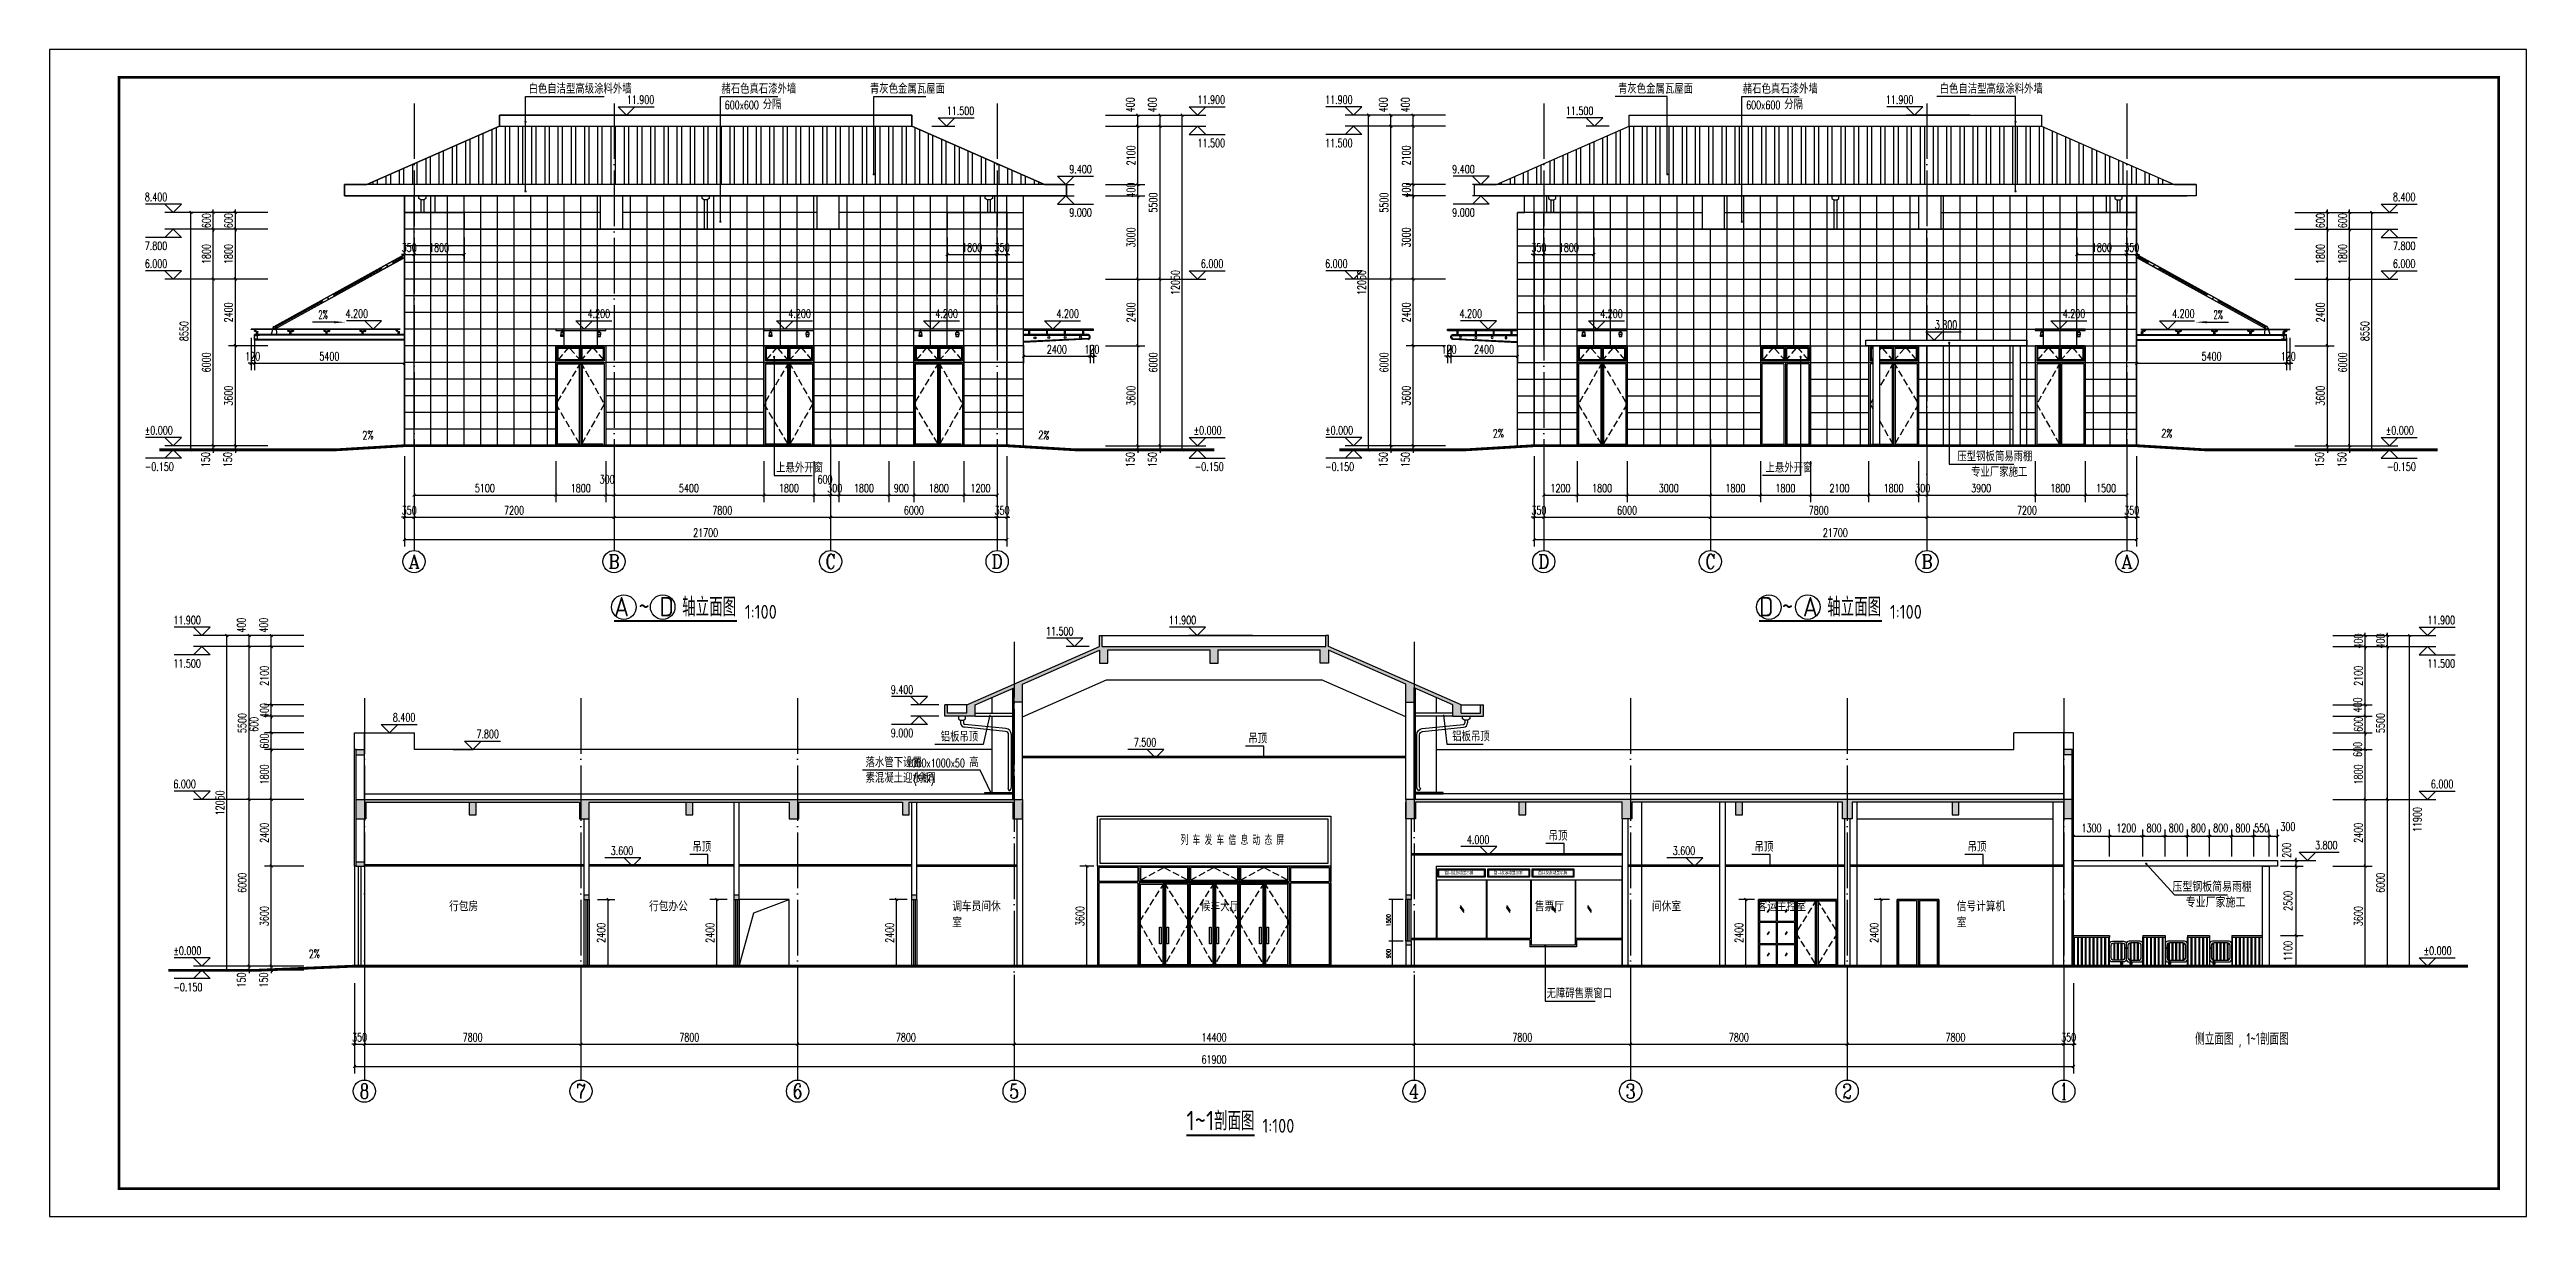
# Model space of a CAD drawing. Extents: x 63793 to 231107, y 20849 to 337643.
# Drawn here: x 131661 to 220861, y 124242 to 166242 of the extents above; entities that cross this region are included whole.
import ezdxf
from ezdxf.enums import TextEntityAlignment as Align

# ---------------------------------------------------------------- set-up
doc = ezdxf.new("R2010")
doc.units = 0
doc.header["$LTSCALE"] = 1000
doc.header["$MEASUREMENT"] = 0
for name, pattern in [('CONTINOUS', [0]), ('DASH', [0.35, 0.25, -0.1]), ('DOTE', [2.42, 2, -0.2, 0.02, -0.2])]:
    doc.linetypes.add(name, pattern=pattern)
for name, color, linetype in [('A-ELEV-玻璃幕墙', 142, 'Continuous'), ('AXIS', 3, 'Continuous'), ('AXIS_TEXT', 7, 'Continuous'), ('DIM_ELEV', 3, 'Continuous'), ('DIM_LEAD', 3, 'Continuous'), ('DIM_SYMB', 3, 'Continuous'), ('DOTE', 1, 'DOTE'), ('PUB_DIM', 3, 'Continuous'), ('PUB_TEXT', 7, 'Continuous'), ('PUB_TITLE', 4, 'Continuous'), ('S_E_STAIR', 4, 'Continuous'), ('SPACE_HATCH', 8, 'Continuous'), ('STAIR', 2, 'Continuous'), ('SURFACE', 6, 'Continuous'), ('WALL', 2, 'Continuous'), ('WINDOW', 4, 'Continuous'), ('填充', 8, 'Continuous'), ('新块$0$WINDOW', 4, 'Continuous'), ('网格', 144, 'Continuous'), ('装修线', 153, 'Continuous')]:
    doc.layers.add(name, color=color, linetype=linetype)
doc.layers.add('屋面板１', color=4, linetype='Continuous', lineweight=5)
doc.styles.add('_TCH_AXIS', font='COMPLEX', dxfattribs={"bigfont": 'GBCBIG'})
doc.styles.add('_TCH_DIM', font='SIMPLEX', dxfattribs={"bigfont": 'GBCBIG'})
doc.styles.add('_TCH_DIM_T3', font='SIMPLEX', dxfattribs={"width": 0.705882, "bigfont": 'GBCBIG'})
doc.styles.add('_TXT', font='SIMPLEX.shx', dxfattribs={"width": 0.6})
doc.styles.add('COMPLEX', font='COMPLEX')
doc.styles.add('DIM_FONT', font='SIMPLEX', dxfattribs={"width": 0.7, "bigfont": 'GBCBIG'})
doc.styles.get("Standard").update_dxf_attribs({"font": 'gbenor.shx', "bigfont": 'gbcbig.shx'})
doc.styles.add('TSSD_Rein', font='Tssdeng.shx', dxfattribs={"width": 0.7, "bigfont": 'hztxt.shx'})
doc.styles.add('宋体', font='SimSun.ttf', dxfattribs={"width": 0.7, "height": 3500})
doc.dimstyles.new('_TCH_ARCH&&100', dxfattribs={"dimtxt": 297.5, "dimasz": 100, "dimexe": 250, "dimexo": 300, "dimgap": 100, "dimtad": 1, "dimdec": 0, "dimzin": 0, "dimdsep": 46, "dimtxsty": '_TCH_DIM_T3', "dimblk": 'ARCHTICK', "dimcen": 0.09, "dimclrt": 7, "dimazin": 2, "dimtfac": 1, "dimtdec": 0, "dimtix": 1, "dimtmove": 2, "dimatfit": 3, "dimfxl": 0, "dimtolj": 1, "dimtzin": 0, "dimarcsym": 0})
doc.dimstyles.new('_TCH_ARCH&&50', dxfattribs={"dimtxt": 148.75, "dimasz": 50, "dimexe": 125, "dimexo": 150, "dimgap": 63.125, "dimtad": 1, "dimdec": 0, "dimzin": 0, "dimdsep": 46, "dimtxsty": '_TCH_DIM_T3', "dimblk": 'ARCHTICK', "dimcen": 0.09, "dimclrt": 7, "dimazin": 2, "dimtfac": 1, "dimtdec": 0, "dimtix": 1, "dimtmove": 2, "dimatfit": 3, "dimfxl": 0, "dimtolj": 1, "dimtzin": 0, "dimarcsym": 0})
doc.dimstyles.new('DIMN', dxfattribs={"dimtxt": 300, "dimasz": 100, "dimexe": 250, "dimexo": 300, "dimgap": 150, "dimtad": 1, "dimdec": 0, "dimzin": 0, "dimdsep": 46, "dimtxsty": 'DIM_FONT', "dimblk": 'ARCHTICK', "dimcen": 0.09, "dimclrt": 7, "dimazin": 2, "dimtfac": 1, "dimtdec": 0, "dimtix": 1, "dimtmove": 2, "dimatfit": 3, "dimfxl": 0, "dimtolj": 1, "dimtzin": 0, "dimarcsym": 0})
pattern_1 = [(90, (-53378.04, 196788.4), (-476.25, 3e-14), []), (90, (-53219.3, 196947.14), (-476.25, 3e-14), [])]

msp = doc.modelspace()

# ---------------------------------------------------------------- texts
at = {"linetype": 'DASH', "width": 0.8}
msp.add_text('列 车 发 车 信 息 动 态 屏', height=350, dxfattribs=at).set_placement((172390.2, 137612.9))
at = {"style": 'TSSD_Rein', "width": 0.7}
msp.add_text('侧立面图 , 1~1剖面图', height=430, dxfattribs=at).set_placement((208929.7, 130418.2))
at = {"linetype": 'DASH', "char_height": 350, "width": 1776.101, "attachment_point": 1}
for s, insert in [('行包房', (146048, 135577.4)), ('行包办公', (153248.7, 135577.4)), ('调车员间休室', (164167.7, 135577.4)), ('候车大厅', (173117.7, 135577.4)), ('售票厅', (185149.1, 135577.4)), ('间休室', (189365.8, 135577.4)), ('客运主控室', (193167.7, 135577.4)), ('信号计算机室', (200343.1, 135577.4))]:
    msp.add_mtext(s, dxfattribs=dict(at, insert=insert))
at = {"layer": 'AXIS_TEXT', "style": '_TCH_AXIS'}
for s, height, p, p2 in [('8', 532.5, (142821.8, 128484.8), (143176.8, 128484.8)), ('7', 532.5, (150621.8, 128484.8), (150976.8, 128484.8)), ('6', 532.5, (158421.8, 128484.8), (158776.8, 128484.8)), ('5', 532.5, (166221.8, 128484.8), (166576.8, 128484.8)), ('4', 509.1, (180605.3, 128496.5), (180993.2, 128496.5)), ('3', 532.5, (188421.8, 128484.8), (188776.8, 128484.8)), ('2', 532.5, (196221.8, 128484.8), (196576.8, 128484.8)), ('1', 588.3, (204073.2, 128456.9), (204325.3, 128456.9))]:
    msp.add_text(s, height=height, dxfattribs=at).set_placement(p, p2, align=Align.FIT)
at = {"layer": 'PUB_TEXT', "style": '_TCH_DIM'}
for s, height, p in [('白色自洁型高级涂料外墙', 337.589, (148910.5, 164657.8)), ('赭石色真石漆外墙', 337.59, (155854.9, 164656)), ('青灰色金属瓦屋面', 337.59, (161205.6, 164657.8)), ('青灰色金属瓦屋面', 337.59, (188145.5, 164657.8)), ('赭石色真石漆外墙', 337.59, (192639.9, 164656)), ('白色自洁型高级涂料外墙', 337.589, (199729.4, 164657.8)), ('分隔', 337.59, (157344.3, 164096)), ('分隔', 337.59, (194129.2, 164096)), ('压型钢板简易雨棚', 337.59, (200367.4, 151425.9)), ('上悬外开窗', 337.59, (157827.7, 151017.3)), ('上悬外开窗', 337.59, (193458.3, 151017.3)), ('专业厂家施工', 337.59, (200862.6, 150865.9)), ('铝板吊顶', 337.59, (163754, 141336.1)), ('吊顶', 337.59, (174833.5, 141270.1)), ('铝板吊顶', 337.59, (182174.8, 141346.8)), ('落水管下设置', 337.59, (161047.7, 140412.4)), ('素混凝土迎水板', 337.59, (161047.7, 139852.4)), ('余同', 337.59, (162907.9, 139852.4)), ('高', 337.6, (164782.2, 140412.4)), ('吊顶', 337.59, (154813.9, 137370.1)), ('吊顶', 337.59, (185646.3, 137770.1)), ('吊顶', 337.59, (193061, 137370.1)), ('吊顶', 337.59, (200732.5, 137370.1)), ('压型钢板简易雨棚', 357.45, (208112.9, 135928.5)), ('专业厂家施工', 357.45, (208593.2, 135368.5)), ('无障碍售票窗口', 337.59, (185572.2, 132093.4))]:
    msp.add_text(s, height=height, dxfattribs=at).set_placement(p)
at = {"layer": 'PUB_TEXT'}
for s, height, style, width, p in [('11.900', 297.5, '_TCH_DIM', 0.705882, (152448.8, 164288.4)), ('600x600', 297.5, '_TCH_DIM', 0.705882, (155974.3, 164096)), ('11.500', 297.5, '_TCH_DIM', 0.705882, (163972.6, 163888.4)), ('11.900', 297.5, '_TCH_DIM', 0.705882, (173002.9, 164288.4)), ('11.900', 297.5, '_TCH_DIM', 0.705882, (177598.3, 164288.4)), ('11.500', 297.5, '_TCH_DIM', 0.705882, (186268.6, 163888.4)), ('600x600', 297.5, '_TCH_DIM', 0.705882, (192759.2, 164096)), ('11.900', 297.5, '_TCH_DIM', 0.705882, (197792.4, 164288.4)), ('11.500', 297.5, '_TCH_DIM', 0.705882, (173002.9, 162728.4)), ('11.500', 297.5, '_TCH_DIM', 0.705882, (177598.3, 162728.4)), ('9.400', 297.5, '_TCH_DIM', 0.705882, (168385.9, 161788.4)), ('9.400', 297.5, '_TCH_DIM', 0.705882, (182175.3, 161788.4)), ('8.400', 297.5, '_TCH_DIM', 0.705882, (135090.4, 160788.4)), ('8.400', 297.5, '_TCH_DIM', 0.705882, (216054.6, 160788.4)), ('9.000', 297.5, '_TCH_DIM', 0.705882, (168385.9, 160228.4)), ('9.000', 297.5, '_TCH_DIM', 0.705882, (182175.3, 160228.4)), ('7.800', 297.5, '_TCH_DIM', 0.705882, (135090.4, 159028.4)), ('7.800', 297.5, '_TCH_DIM', 0.705882, (216054.6, 159028.4)), ('6.000', 297.5, '_TCH_DIM', 0.705882, (135090.4, 158388.4)), ('6.000', 297.5, '_TCH_DIM', 0.705882, (173122.9, 158388.4)), ('6.000', 297.5, '_TCH_DIM', 0.705882, (177598.3, 158388.4)), ('6.000', 297.5, '_TCH_DIM', 0.705882, (216054.6, 158388.4)), ('4.200', 297.5, '_TCH_DIM', 0.705882, (142321.5, 156588.4)), ('4.200', 297.5, '_TCH_DIM', 0.705882, (151040.4, 156588.4)), ('4.200', 297.5, '_TCH_DIM', 0.705882, (158269.3, 156588.4)), ('4.200', 297.5, '_TCH_DIM', 0.705882, (163561.1, 156588.4)), ('4.200', 297.5, '_TCH_DIM', 0.705882, (167921.7, 156588.4)), ('4.200', 297.5, '_TCH_DIM', 0.705882, (182439.5, 156588.4)), ('4.200', 297.5, '_TCH_DIM', 0.705882, (187504.5, 156588.4)), ('3.800', 297.5, '_TCH_DIM', 0.705882, (199553.7, 156188.4)), ('4.200', 297.5, '_TCH_DIM', 0.705882, (204163.4, 156588.4)), ('4.200', 297.5, '_TCH_DIM', 0.705882, (208099.7, 156588.4)), ('%%P0.000', 297.5, '_TCH_DIM', 0.705882, (135090.4, 152388.4)), ('%%P0.000', 297.5, '_TCH_DIM', 0.705882, (172862.9, 152388.4)), ('%%P0.000', 297.5, '_TCH_DIM', 0.705882, (177598.3, 152388.4)), ('%%P0.000', 297.5, '_TCH_DIM', 0.705882, (215794.6, 152388.4)), ('-0.150', 297.5, '_TCH_DIM', 0.705882, (135090.4, 151078.4)), ('-0.150', 297.5, '_TCH_DIM', 0.705882, (172902.9, 151078.4)), ('-0.150', 297.5, '_TCH_DIM', 0.705882, (177598.3, 151078.4)), ('-0.150', 297.5, '_TCH_DIM', 0.705882, (215834.6, 151078.4)), ('11.900', 297.5, '_TCH_DIM', 0.705882, (136122.3, 145556.8)), ('11.500', 297.5, '_TCH_DIM', 0.705882, (167545.6, 145156.8)), ('11.900', 297.5, '_TCH_DIM', 0.705882, (171964.9, 145556.8)), ('11.900', 297.5, '_TCH_DIM', 0.705882, (217298.8, 145556.8)), ('11.500', 297.5, '_TCH_DIM', 0.705882, (136122.3, 143996.8)), ('11.500', 297.5, '_TCH_DIM', 0.705882, (217298.8, 143996.8)), ('9.400', 297.5, '_TCH_DIM', 0.705882, (161955.7, 143056.8)), ('8.400', 297.5, '_TCH_DIM', 0.705882, (144025.4, 142056.8)), ('7.800', 297.5, '_TCH_DIM', 0.705882, (147035.7, 141456.8)), ('9.000', 297.5, '_TCH_DIM', 0.705882, (161955.7, 141496.8)), ('7.500', 297.5, '_TCH_DIM', 0.705882, (170707, 141156.8)), ('1000x1000x50', 297.5, '_TCH_DIM', 0.705882, (162522.2, 140412.4)), ('(', 297.5, '_TCH_DIM', 0.705882, (162767.9, 139852.4)), (')', 297.5, '_TCH_DIM', 0.705882, (163399.4, 139852.4)), ('6.000', 297.5, '_TCH_DIM', 0.705882, (136122.3, 139656.8)), ('6.000', 297.5, '_TCH_DIM', 0.705882, (217418.8, 139656.8)), ('3.600', 297.5, '_TCH_DIM', 0.705882, (151869.5, 137256.8)), ('4.000', 297.5, '_TCH_DIM', 0.705882, (182701.9, 137656.8)), ('3.600', 297.5, '_TCH_DIM', 0.705882, (190116.6, 137256.8)), ('3.800', 297.5, '_TCH_DIM', 0.705882, (213246.2, 137456.8)), ('窗口及滚动显示屏', 132.91, '宋体', 0.7, (181896.9, 136559.4)), ('窗口及滚动显示屏', 132.91, '宋体', 0.7, (183671.9, 136559.4)), ('窗口及滚动显示屏', 132.91, '宋体', 0.7, (185271.9, 136559.4)), ('%%P0.000', 297.5, '_TCH_DIM', 0.705882, (136122.3, 133656.8)), ('%%P0.000', 297.5, '_TCH_DIM', 0.705882, (217158.8, 133656.8)), ('-0.150', 297.5, '_TCH_DIM', 0.705882, (136122.3, 132346.8))]:
    msp.add_text(s, height=height, dxfattribs=dict(at, style=style, width=width)).set_placement(p)
at = {"layer": 'PUB_TEXT', "linetype": 'ByBlock', "style": '_TXT', "width": 0.6}
for p in [(141344, 156554.3), (209591.5, 156554.3)]:
    msp.add_text('2%', height=300, dxfattribs=at).set_placement(p)
at = {"layer": 'PUB_TEXT', "style": '_TCH_DIM', "width": 0.705882}
for rotation, p in [(2.65746, (183646.3, 152270.8)), (357.34254, (207707.5, 152288.5)), (2.65746, (142936, 152209.2)), (357.34254, (167262.1, 152226.8)), (2.65746, (141005.1, 133539.2))]:
    msp.add_text('2%%%', height=297.5, rotation=rotation, dxfattribs=at).set_placement(p)
at = {"layer": 'PUB_TEXT'}
for s, height, p in [('A', 700, (151992.5, 145840.3)), ('D', 700, (153625.9, 145840.3)), ('轴立面图', 675.18, (154442.5, 145840.3)), ('D', 700, (193228.9, 145840.3)), ('A', 700, (194803.9, 145840.3)), ('轴立面图', 675.18, (195678.9, 145840.3)), ('~', 700, (152867.5, 145840.3)), ('1:100', 500, (156701.9, 145753.1)), ('~', 700, (194045.6, 145840.3)), ('1:100', 500, (197938.3, 145753.1)), ('1~1', 700, (172604, 127342.3)), ('剖面图', 675.18, (173595.7, 127342.3)), ('1:100', 500, (175341.2, 127255))]:
    msp.add_text(s, height=height, dxfattribs=at).set_placement(p)

# ---------------------------------------------------------------- blocks, each defined once
blk = doc.blocks.new('_ArchTick')
at = {"color": 0, "linetype": 'ByBlock', "const_width": 0.4}
blk.add_lwpolyline([(-0.5, -0.5), (0.5, 0.5)], dxfattribs=at)
blk = doc.blocks.new('*D1411')
at = {"layer": 'Defpoints', "color": 0, "transparency": 16777216}
for p in [(211704, 134352), (212571, 134352), (211704, 133252)]:
    blk.add_point(p, dxfattribs=at)
at = {"layer": 'PUB_DIM', "color": 0, "lineweight": -2, "transparency": 16777216}
for p, q in [((212004, 134352), (212821, 134352)), ((212571, 133252), (212571, 134352)), ((212004, 133252), (212821, 133252))]:
    blk.add_line(p, q, dxfattribs=at)
at = {"layer": 'PUB_DIM', "color": 0, "lineweight": -2, "transparency": 16777216, "xscale": 100, "yscale": 100, "zscale": 100}
for p, rotation in [((212571, 134352), 90), ((212571, 133252), 270)]:
    blk.add_blockref('_ArchTick', p, dxfattribs=dict(at, rotation=rotation))
at = {"layer": 'PUB_DIM', "color": 7, "transparency": 16777216, "insert": (212271, 133802), "char_height": 300, "attachment_point": 5, "rotation": 90, "style": 'DIM_FONT'}
blk.add_mtext('\\A1;1100', dxfattribs=at)
blk = doc.blocks.new('*D1412')
at = {"layer": 'Defpoints', "color": 0, "transparency": 16777216}
for p in [(211704, 136852), (212571, 136852), (211704, 134352)]:
    blk.add_point(p, dxfattribs=at)
at = {"layer": 'PUB_DIM', "color": 0, "lineweight": -2, "transparency": 16777216}
for p, q in [((212004, 136852), (212821, 136852)), ((212571, 134352), (212571, 136852)), ((212004, 134352), (212821, 134352))]:
    blk.add_line(p, q, dxfattribs=at)
at = {"layer": 'PUB_DIM', "color": 0, "lineweight": -2, "transparency": 16777216, "xscale": 100, "yscale": 100, "zscale": 100}
for p, rotation in [((212571, 136852), 90), ((212571, 134352), 270)]:
    blk.add_blockref('_ArchTick', p, dxfattribs=dict(at, rotation=rotation))
at = {"layer": 'PUB_DIM', "color": 7, "transparency": 16777216, "insert": (212271, 135602), "char_height": 300, "attachment_point": 5, "rotation": 90, "style": 'DIM_FONT'}
blk.add_mtext('\\A1;2500', dxfattribs=at)
blk = doc.blocks.new('*D1413')
at = {"layer": 'Defpoints', "color": 0, "transparency": 16777216}
for p in [(211704, 137052), (211704, 136852), (212571, 137052)]:
    blk.add_point(p, dxfattribs=at)
at = {"layer": 'PUB_DIM', "color": 0, "lineweight": -2, "transparency": 16777216}
for p, q in [((212004, 137052), (212821, 137052)), ((212004, 136852), (212821, 136852)), ((212571, 137052), (212571, 137152)), ((212571, 136852), (212571, 137052)), ((212571, 136852), (212571, 136752))]:
    blk.add_line(p, q, dxfattribs=at)
at = {"layer": 'PUB_DIM', "color": 0, "lineweight": -2, "transparency": 16777216, "xscale": 100, "yscale": 100, "zscale": 100}
for p, rotation in [((212571, 137052), 270), ((212571, 136852), 90)]:
    blk.add_blockref('_ArchTick', p, dxfattribs=dict(at, rotation=rotation))
at = {"layer": 'PUB_DIM', "color": 7, "transparency": 16777216, "insert": (212226, 137422), "char_height": 300, "attachment_point": 5, "rotation": 90, "style": 'DIM_FONT'}
blk.add_mtext('\\A1;200', dxfattribs=at)
blk = doc.blocks.new('*D1414')
at = {"layer": 'Defpoints', "color": 0, "transparency": 16777216}
for p in [(205849, 137924), (204549, 136900), (205849, 136900)]:
    blk.add_point(p, dxfattribs=at)
at = {"layer": 'PUB_DIM', "color": 0, "lineweight": -2, "transparency": 16777216}
for p, q in [((204549, 137200), (204549, 138174)), ((204549, 137924), (205849, 137924)), ((205849, 137200), (205849, 138174))]:
    blk.add_line(p, q, dxfattribs=at)
at = {"layer": 'PUB_DIM', "color": 0, "lineweight": -2, "transparency": 16777216, "xscale": 100, "yscale": 100, "zscale": 100, "rotation": 180}
blk.add_blockref('_ArchTick', (204549, 137924), dxfattribs=at)
at = {"layer": 'PUB_DIM', "color": 0, "lineweight": -2, "transparency": 16777216, "xscale": 100, "yscale": 100, "zscale": 100}
blk.add_blockref('_ArchTick', (205849, 137924), dxfattribs=at)
at = {"layer": 'PUB_DIM', "color": 7, "transparency": 16777216, "insert": (205199, 138224), "char_height": 300, "attachment_point": 5, "style": 'DIM_FONT'}
blk.add_mtext('\\A1;1300', dxfattribs=at)
blk = doc.blocks.new('*D1415')
at = {"layer": 'Defpoints', "color": 0, "transparency": 16777216}
for p in [(207049, 137924), (205849, 136900), (207049, 136900)]:
    blk.add_point(p, dxfattribs=at)
at = {"layer": 'PUB_DIM', "color": 0, "lineweight": -2, "transparency": 16777216}
for p, q in [((205849, 137200), (205849, 138174)), ((205849, 137924), (207049, 137924)), ((207049, 137200), (207049, 138174))]:
    blk.add_line(p, q, dxfattribs=at)
at = {"layer": 'PUB_DIM', "color": 0, "lineweight": -2, "transparency": 16777216, "xscale": 100, "yscale": 100, "zscale": 100, "rotation": 180}
blk.add_blockref('_ArchTick', (205849, 137924), dxfattribs=at)
at = {"layer": 'PUB_DIM', "color": 0, "lineweight": -2, "transparency": 16777216, "xscale": 100, "yscale": 100, "zscale": 100}
blk.add_blockref('_ArchTick', (207049, 137924), dxfattribs=at)
at = {"layer": 'PUB_DIM', "color": 7, "transparency": 16777216, "insert": (206449, 138224), "char_height": 300, "attachment_point": 5, "style": 'DIM_FONT'}
blk.add_mtext('\\A1;1200', dxfattribs=at)
blk = doc.blocks.new('*D1416')
at = {"layer": 'Defpoints', "color": 0, "transparency": 16777216}
for p in [(207849, 137924), (207049, 136900), (207849, 136900)]:
    blk.add_point(p, dxfattribs=at)
at = {"layer": 'PUB_DIM', "color": 0, "lineweight": -2, "transparency": 16777216}
for p, q in [((207049, 137924), (206949, 137924)), ((207049, 137200), (207049, 138174)), ((207049, 137924), (207849, 137924)), ((207849, 137200), (207849, 138174)), ((207849, 137924), (207949, 137924))]:
    blk.add_line(p, q, dxfattribs=at)
at = {"layer": 'PUB_DIM', "color": 0, "lineweight": -2, "transparency": 16777216, "xscale": 100, "yscale": 100, "zscale": 100}
blk.add_blockref('_ArchTick', (207049, 137924), dxfattribs=at)
at = {"layer": 'PUB_DIM', "color": 0, "lineweight": -2, "transparency": 16777216, "xscale": 100, "yscale": 100, "zscale": 100, "rotation": 180}
blk.add_blockref('_ArchTick', (207849, 137924), dxfattribs=at)
at = {"layer": 'PUB_DIM', "color": 7, "transparency": 16777216, "insert": (207449, 138224), "char_height": 300, "attachment_point": 5, "style": 'DIM_FONT'}
blk.add_mtext('\\A1;800', dxfattribs=at)
blk = doc.blocks.new('*D1417')
at = {"layer": 'Defpoints', "color": 0, "transparency": 16777216}
for p in [(208649, 137924), (207849, 136900), (208649, 136900)]:
    blk.add_point(p, dxfattribs=at)
at = {"layer": 'PUB_DIM', "color": 0, "lineweight": -2, "transparency": 16777216}
for p, q in [((207849, 137924), (207749, 137924)), ((207849, 137200), (207849, 138174)), ((207849, 137924), (208649, 137924)), ((208649, 137200), (208649, 138174)), ((208649, 137924), (208749, 137924))]:
    blk.add_line(p, q, dxfattribs=at)
at = {"layer": 'PUB_DIM', "color": 0, "lineweight": -2, "transparency": 16777216, "xscale": 100, "yscale": 100, "zscale": 100}
blk.add_blockref('_ArchTick', (207849, 137924), dxfattribs=at)
at = {"layer": 'PUB_DIM', "color": 0, "lineweight": -2, "transparency": 16777216, "xscale": 100, "yscale": 100, "zscale": 100, "rotation": 180}
blk.add_blockref('_ArchTick', (208649, 137924), dxfattribs=at)
at = {"layer": 'PUB_DIM', "color": 7, "transparency": 16777216, "insert": (208249, 138224), "char_height": 300, "attachment_point": 5, "style": 'DIM_FONT'}
blk.add_mtext('\\A1;800', dxfattribs=at)
blk = doc.blocks.new('*D1418')
at = {"layer": 'Defpoints', "color": 0, "transparency": 16777216}
for p in [(209449, 137924), (208649, 136900), (209449, 136900)]:
    blk.add_point(p, dxfattribs=at)
at = {"layer": 'PUB_DIM', "color": 0, "lineweight": -2, "transparency": 16777216}
for p, q in [((208649, 137924), (208549, 137924)), ((208649, 137200), (208649, 138174)), ((208649, 137924), (209449, 137924)), ((209449, 137200), (209449, 138174)), ((209449, 137924), (209549, 137924))]:
    blk.add_line(p, q, dxfattribs=at)
at = {"layer": 'PUB_DIM', "color": 0, "lineweight": -2, "transparency": 16777216, "xscale": 100, "yscale": 100, "zscale": 100}
blk.add_blockref('_ArchTick', (208649, 137924), dxfattribs=at)
at = {"layer": 'PUB_DIM', "color": 0, "lineweight": -2, "transparency": 16777216, "xscale": 100, "yscale": 100, "zscale": 100, "rotation": 180}
blk.add_blockref('_ArchTick', (209449, 137924), dxfattribs=at)
at = {"layer": 'PUB_DIM', "color": 7, "transparency": 16777216, "insert": (209049, 138224), "char_height": 300, "attachment_point": 5, "style": 'DIM_FONT'}
blk.add_mtext('\\A1;800', dxfattribs=at)
blk = doc.blocks.new('*D1419')
at = {"layer": 'Defpoints', "color": 0, "transparency": 16777216}
for p in [(210249, 137924), (209449, 136900), (210249, 136900)]:
    blk.add_point(p, dxfattribs=at)
at = {"layer": 'PUB_DIM', "color": 0, "lineweight": -2, "transparency": 16777216}
for p, q in [((209449, 137924), (209349, 137924)), ((209449, 137200), (209449, 138174)), ((209449, 137924), (210249, 137924)), ((210249, 137200), (210249, 138174)), ((210249, 137924), (210349, 137924))]:
    blk.add_line(p, q, dxfattribs=at)
at = {"layer": 'PUB_DIM', "color": 0, "lineweight": -2, "transparency": 16777216, "xscale": 100, "yscale": 100, "zscale": 100}
blk.add_blockref('_ArchTick', (209449, 137924), dxfattribs=at)
at = {"layer": 'PUB_DIM', "color": 0, "lineweight": -2, "transparency": 16777216, "xscale": 100, "yscale": 100, "zscale": 100, "rotation": 180}
blk.add_blockref('_ArchTick', (210249, 137924), dxfattribs=at)
at = {"layer": 'PUB_DIM', "color": 7, "transparency": 16777216, "insert": (209849, 138224), "char_height": 300, "attachment_point": 5, "style": 'DIM_FONT'}
blk.add_mtext('\\A1;800', dxfattribs=at)
blk = doc.blocks.new('*D1420')
at = {"layer": 'Defpoints', "color": 0, "transparency": 16777216}
for p in [(211049, 137924), (210249, 136900), (211049, 136900)]:
    blk.add_point(p, dxfattribs=at)
at = {"layer": 'PUB_DIM', "color": 0, "lineweight": -2, "transparency": 16777216}
for p, q in [((210249, 137924), (210149, 137924)), ((210249, 137200), (210249, 138174)), ((210249, 137924), (211049, 137924)), ((211049, 137200), (211049, 138174)), ((211049, 137924), (211149, 137924))]:
    blk.add_line(p, q, dxfattribs=at)
at = {"layer": 'PUB_DIM', "color": 0, "lineweight": -2, "transparency": 16777216, "xscale": 100, "yscale": 100, "zscale": 100}
blk.add_blockref('_ArchTick', (210249, 137924), dxfattribs=at)
at = {"layer": 'PUB_DIM', "color": 0, "lineweight": -2, "transparency": 16777216, "xscale": 100, "yscale": 100, "zscale": 100, "rotation": 180}
blk.add_blockref('_ArchTick', (211049, 137924), dxfattribs=at)
at = {"layer": 'PUB_DIM', "color": 7, "transparency": 16777216, "insert": (210649, 138224), "char_height": 300, "attachment_point": 5, "style": 'DIM_FONT'}
blk.add_mtext('\\A1;800', dxfattribs=at)
blk = doc.blocks.new('*D1421')
at = {"layer": 'Defpoints', "color": 0, "transparency": 16777216}
for p in [(211599, 137924), (211049, 136900), (211599, 136900)]:
    blk.add_point(p, dxfattribs=at)
at = {"layer": 'PUB_DIM', "color": 0, "lineweight": -2, "transparency": 16777216}
for p, q in [((211049, 137924), (210949, 137924)), ((211049, 137200), (211049, 138174)), ((211049, 137924), (211599, 137924)), ((211599, 137200), (211599, 138174)), ((211599, 137924), (211699, 137924))]:
    blk.add_line(p, q, dxfattribs=at)
at = {"layer": 'PUB_DIM', "color": 0, "lineweight": -2, "transparency": 16777216, "xscale": 100, "yscale": 100, "zscale": 100}
blk.add_blockref('_ArchTick', (211049, 137924), dxfattribs=at)
at = {"layer": 'PUB_DIM', "color": 0, "lineweight": -2, "transparency": 16777216, "xscale": 100, "yscale": 100, "zscale": 100, "rotation": 180}
blk.add_blockref('_ArchTick', (211599, 137924), dxfattribs=at)
at = {"layer": 'PUB_DIM', "color": 7, "transparency": 16777216, "insert": (211324, 138224), "char_height": 300, "attachment_point": 5, "style": 'DIM_FONT'}
blk.add_mtext('\\A1;550', dxfattribs=at)
blk = doc.blocks.new('*D1422')
at = {"layer": 'Defpoints', "color": 0, "transparency": 16777216}
for p in [(211899, 137924), (211599, 136900), (211899, 136900)]:
    blk.add_point(p, dxfattribs=at)
at = {"layer": 'PUB_DIM', "color": 0, "lineweight": -2, "transparency": 16777216}
for p, q in [((211599, 137200), (211599, 138174)), ((211599, 137924), (211899, 137924)), ((211899, 137200), (211899, 138174))]:
    blk.add_line(p, q, dxfattribs=at)
at = {"layer": 'PUB_DIM', "color": 0, "lineweight": -2, "transparency": 16777216, "xscale": 100, "yscale": 100, "zscale": 100, "rotation": 180}
blk.add_blockref('_ArchTick', (211599, 137924), dxfattribs=at)
at = {"layer": 'PUB_DIM', "color": 0, "lineweight": -2, "transparency": 16777216, "xscale": 100, "yscale": 100, "zscale": 100}
blk.add_blockref('_ArchTick', (211899, 137924), dxfattribs=at)
at = {"layer": 'PUB_DIM', "color": 7, "transparency": 16777216, "insert": (212269, 138269), "char_height": 300, "attachment_point": 5, "style": 'DIM_FONT'}
blk.add_mtext('\\A1;300', dxfattribs=at)
blk = doc.blocks.new('_ARROW')
blk.add_solid([(0, 0), (-1, 0.1), (-1, -0.1)])
blk = doc.blocks.new('yp')
at = {"linetype": 'ByBlock'}
for points in [[(309350, -60850), (309338, -60850), (309338, -60887), (309350, -60887)], [(310650, -60850), (310638, -60850), (310638, -60887), (310650, -60887)], [(311950, -60850), (311938, -60850), (311938, -60887), (311950, -60887)]]:
    blk.add_hatch(color=256, dxfattribs=at).paths.add_polyline_path(points)
for p, q in [((308756, -60754), (313376, -58206)), ((308784, -60750), (313355, -58225)), ((308798, -60845), (313418, -58297)), ((308819, -60827), (313390, -58301)), ((313397, -58201), (313447, -58186)), ((313397, -58301), (313447, -58305)), ((307927, -60870), (307927, -60850)), ((308727, -60800), (308648, -61050)), ((308827, -60800), (308846, -61050))]:
    blk.add_line(p, q)
for p, q in [((313295, -60850), (307927, -60850)), ((313295, -60870), (307927, -60870)), ((308043, -60907), (308043, -60925)), ((308088, -60907), (308043, -60907)), ((308088, -60925), (308043, -60925)), ((308047, -60850), (308047, -60907)), ((313447, -61050), (308047, -61050)), ((308047, -61250), (308047, -61050)), ((313447, -61070), (308047, -61070)), ((313447, -61230), (308047, -61230)), ((313447, -61250), (308047, -61250)), ((308052, -60925), (308052, -60930)), ((308080, -60930), (308052, -60930)), ((308060, -60930), (308060, -60935)), ((308072, -60935), (308060, -60935)), ((308072, -60930), (308072, -60935)), ((308080, -60925), (308080, -60930)), ((308085, -60850), (308085, -60907)), ((308085, -60925), (308121, -60956)), ((308088, -60907), (308130, -60942)), ((308088, -60907), (308088, -60925)), ((308088, -60925), (308121, -60953)), ((308109, -61024), (308184, -61024)), ((308109, -61050), (308109, -61024)), ((308123, -60942), (308121, -60945)), ((308121, -60965), (308121, -60945)), ((308123, -60967), (308121, -60965)), ((308123, -60942), (308171, -60942)), ((308123, -60967), (308171, -60967)), ((308126, -60967), (308126, -60967)), ((308126, -60967), (308126, -60987)), ((308126, -60967), (308168, -60967)), ((308126, -60987), (308168, -60987)), ((308126, -61020), (308126, -61017)), ((308126, -61017), (308168, -61017)), ((308126, -61020), (308168, -61020)), ((308126, -61030), (308126, -61027)), ((308126, -61027), (308168, -61027)), ((308126, -61030), (308168, -61030)), ((308128, -60970), (308128, -60985)), ((308128, -60970), (308166, -60970)), ((308128, -60985), (308166, -60985)), ((308128, -61042), (308128, -60987)), ((308128, -61042), (308166, -61042)), ((308131, -61040), (308131, -60987)), ((308131, -61040), (308163, -61040)), ((308163, -61040), (308163, -60987)), ((308166, -60985), (308166, -60970)), ((308166, -61042), (308166, -60987)), ((308168, -60967), (308168, -60967)), ((308168, -60987), (308168, -60967)), ((308168, -61020), (308168, -61017)), ((308168, -61030), (308168, -61027)), ((308171, -60942), (308173, -60945)), ((308171, -60967), (308173, -60965)), ((308173, -60965), (308173, -60945)), ((308184, -61024), (308184, -61050)), ((309288, -60907), (309243, -60907)), ((309243, -60907), (309243, -60925)), ((309288, -60925), (309243, -60925)), ((309247, -60850), (309247, -60907)), ((309252, -60925), (309252, -60930)), ((309280, -60930), (309252, -60930)), ((309260, -60930), (309260, -60935)), ((309272, -60935), (309260, -60935)), ((309272, -60930), (309272, -60935)), ((309280, -60925), (309280, -60930)), ((309285, -60850), (309285, -60907)), ((309285, -60925), (309321, -60956)), ((309288, -60907), (309330, -60942)), ((309288, -60907), (309288, -60925)), ((309288, -60925), (309321, -60953)), ((309309, -61024), (309384, -61024)), ((309309, -61050), (309309, -61024)), ((309323, -60942), (309321, -60945)), ((309321, -60965), (309321, -60945)), ((309323, -60967), (309321, -60965)), ((309323, -60942), (309371, -60942)), ((309323, -60967), (309371, -60967)), ((309326, -60967), (309326, -60967)), ((309326, -60967), (309326, -60987)), ((309326, -60967), (309368, -60967)), ((309326, -60987), (309368, -60987)), ((309326, -61020), (309326, -61017)), ((309326, -61017), (309368, -61017)), ((309326, -61020), (309368, -61020)), ((309326, -61030), (309326, -61027)), ((309326, -61027), (309368, -61027)), ((309326, -61030), (309368, -61030)), ((309328, -60970), (309328, -60985)), ((309328, -60970), (309366, -60970)), ((309328, -60985), (309366, -60985)), ((309328, -61042), (309328, -60987)), ((309328, -61042), (309366, -61042)), ((309331, -61040), (309331, -60987)), ((309331, -61040), (309363, -61040)), ((309338, -60850), (309338, -60887)), ((309363, -61040), (309363, -60987)), ((309406, -60907), (309364, -60942)), ((309366, -60985), (309366, -60970)), ((309366, -61042), (309366, -60987)), ((309368, -60967), (309368, -60967)), ((309368, -60987), (309368, -60967)), ((309368, -61020), (309368, -61017)), ((309368, -61030), (309368, -61027)), ((309371, -60942), (309373, -60945)), ((309371, -60967), (309373, -60965)), ((309406, -60925), (309373, -60953)), ((309409, -60925), (309373, -60956)), ((309373, -60965), (309373, -60945)), ((309384, -61024), (309384, -61050)), ((309406, -60907), (309451, -60907)), ((309406, -60907), (309406, -60925)), ((309406, -60925), (309451, -60925)), ((309409, -60850), (309409, -60907)), ((309414, -60925), (309414, -60930)), ((309414, -60930), (309442, -60930)), ((309422, -60930), (309422, -60935)), ((309422, -60935), (309434, -60935)), ((309434, -60930), (309434, -60935)), ((309442, -60925), (309442, -60930)), ((309447, -60850), (309447, -60907)), ((309451, -60907), (309451, -60925)), ((310588, -60907), (310543, -60907)), ((310543, -60907), (310543, -60925)), ((310588, -60925), (310543, -60925)), ((310547, -60850), (310547, -60907)), ((310552, -60925), (310552, -60930)), ((310580, -60930), (310552, -60930)), ((310560, -60930), (310560, -60935)), ((310572, -60935), (310560, -60935)), ((310572, -60930), (310572, -60935)), ((310580, -60925), (310580, -60930)), ((310585, -60850), (310585, -60907)), ((310585, -60925), (310621, -60956)), ((310588, -60907), (310630, -60942)), ((310588, -60907), (310588, -60925)), ((310588, -60925), (310621, -60953)), ((310609, -61024), (310684, -61024)), ((310609, -61050), (310609, -61024)), ((310623, -60942), (310621, -60945)), ((310621, -60965), (310621, -60945)), ((310623, -60967), (310621, -60965)), ((310623, -60942), (310671, -60942)), ((310623, -60967), (310671, -60967)), ((310626, -60967), (310626, -60967)), ((310626, -60967), (310626, -60987)), ((310626, -60967), (310668, -60967)), ((310626, -60987), (310668, -60987)), ((310626, -61020), (310626, -61017)), ((310626, -61017), (310668, -61017)), ((310626, -61020), (310668, -61020)), ((310626, -61030), (310626, -61027)), ((310626, -61027), (310668, -61027)), ((310626, -61030), (310668, -61030)), ((310628, -60970), (310628, -60985)), ((310628, -60970), (310666, -60970)), ((310628, -60985), (310666, -60985)), ((310628, -61042), (310628, -60987)), ((310628, -61042), (310666, -61042)), ((310631, -61040), (310631, -60987)), ((310631, -61040), (310663, -61040)), ((310638, -60850), (310638, -60887)), ((310663, -61040), (310663, -60987)), ((310706, -60907), (310664, -60942)), ((310666, -60985), (310666, -60970)), ((310666, -61042), (310666, -60987)), ((310668, -60967), (310668, -60967)), ((310668, -60987), (310668, -60967)), ((310668, -61020), (310668, -61017)), ((310668, -61030), (310668, -61027)), ((310671, -60942), (310673, -60945)), ((310671, -60967), (310673, -60965)), ((310706, -60925), (310673, -60953)), ((310709, -60925), (310673, -60956)), ((310673, -60965), (310673, -60945)), ((310684, -61024), (310684, -61050)), ((310706, -60907), (310751, -60907)), ((310706, -60907), (310706, -60925)), ((310706, -60925), (310751, -60925)), ((310709, -60850), (310709, -60907)), ((310714, -60925), (310714, -60930)), ((310714, -60930), (310742, -60930)), ((310722, -60930), (310722, -60935)), ((310722, -60935), (310734, -60935)), ((310734, -60930), (310734, -60935)), ((310742, -60925), (310742, -60930)), ((310747, -60850), (310747, -60907)), ((310751, -60907), (310751, -60925)), ((311888, -60907), (311843, -60907)), ((311843, -60907), (311843, -60925)), ((311888, -60925), (311843, -60925)), ((311847, -60850), (311847, -60907)), ((311852, -60925), (311852, -60930)), ((311880, -60930), (311852, -60930)), ((311860, -60930), (311860, -60935)), ((311872, -60935), (311860, -60935)), ((311872, -60930), (311872, -60935)), ((311880, -60925), (311880, -60930)), ((311885, -60850), (311885, -60907)), ((311885, -60925), (311921, -60956)), ((311888, -60907), (311930, -60942)), ((311888, -60907), (311888, -60925)), ((311888, -60925), (311921, -60953)), ((311909, -61024), (311984, -61024)), ((311909, -61050), (311909, -61024)), ((311923, -60942), (311921, -60945)), ((311921, -60965), (311921, -60945)), ((311923, -60967), (311921, -60965)), ((311923, -60942), (311971, -60942)), ((311923, -60967), (311971, -60967)), ((311926, -60967), (311926, -60967)), ((311926, -60967), (311926, -60987)), ((311926, -60967), (311968, -60967)), ((311926, -60987), (311968, -60987)), ((311926, -61020), (311926, -61017)), ((311926, -61017), (311968, -61017)), ((311926, -61020), (311968, -61020)), ((311926, -61030), (311926, -61027)), ((311926, -61027), (311968, -61027)), ((311926, -61030), (311968, -61030)), ((311928, -60970), (311928, -60985)), ((311928, -60970), (311966, -60970)), ((311928, -60985), (311966, -60985)), ((311928, -61042), (311928, -60987)), ((311928, -61042), (311966, -61042)), ((311931, -61040), (311931, -60987)), ((311931, -61040), (311963, -61040)), ((311938, -60850), (311938, -60887)), ((311963, -61040), (311963, -60987)), ((312006, -60907), (311964, -60942)), ((311966, -60985), (311966, -60970)), ((311966, -61042), (311966, -60987)), ((311968, -60967), (311968, -60967)), ((311968, -60987), (311968, -60967)), ((311968, -61020), (311968, -61017)), ((311968, -61030), (311968, -61027)), ((311971, -60942), (311973, -60945)), ((311971, -60967), (311973, -60965)), ((312006, -60925), (311973, -60953)), ((312009, -60925), (311973, -60956)), ((311973, -60965), (311973, -60945)), ((311984, -61024), (311984, -61050)), ((312006, -60907), (312051, -60907)), ((312006, -60907), (312006, -60925)), ((312006, -60925), (312051, -60925)), ((312009, -60850), (312009, -60907)), ((312014, -60925), (312014, -60930)), ((312014, -60930), (312042, -60930)), ((312022, -60930), (312022, -60935)), ((312022, -60935), (312034, -60935)), ((312034, -60930), (312034, -60935)), ((312042, -60925), (312042, -60930)), ((312047, -60850), (312047, -60907)), ((312051, -60907), (312051, -60925)), ((313188, -60901), (313143, -60901)), ((313143, -60901), (313143, -60920)), ((313188, -60920), (313143, -60920)), ((313147, -60850), (313147, -60901)), ((313152, -60920), (313152, -60925)), ((313180, -60925), (313152, -60925)), ((313160, -60925), (313160, -60930)), ((313172, -60930), (313160, -60930)), ((313172, -60925), (313172, -60930)), ((313180, -60920), (313180, -60925)), ((313185, -60850), (313185, -60901)), ((313185, -60920), (313221, -60950)), ((313188, -60901), (313230, -60936)), ((313188, -60901), (313188, -60920)), ((313188, -60920), (313221, -60947)), ((313209, -61018), (313284, -61018)), ((313209, -61050), (313209, -61018)), ((313223, -60936), (313221, -60939)), ((313221, -60959), (313221, -60939)), ((313223, -60961), (313221, -60959)), ((313223, -60936), (313271, -60936)), ((313223, -60961), (313271, -60961)), ((313226, -60961), (313226, -60961)), ((313226, -60961), (313226, -60981)), ((313226, -60961), (313268, -60961)), ((313226, -60981), (313268, -60981)), ((313226, -61014), (313226, -61011)), ((313226, -61011), (313268, -61011)), ((313226, -61014), (313268, -61014)), ((313226, -61024), (313226, -61021)), ((313226, -61021), (313268, -61021)), ((313226, -61024), (313268, -61024)), ((313228, -60964), (313228, -60979)), ((313228, -60964), (313266, -60964)), ((313228, -60979), (313266, -60979)), ((313228, -61036), (313228, -60981)), ((313228, -61036), (313266, -61036)), ((313231, -61034), (313231, -60981)), ((313231, -61034), (313263, -61034)), ((313263, -61034), (313263, -60981)), ((313266, -60979), (313266, -60964)), ((313266, -61036), (313266, -60981)), ((313268, -60961), (313268, -60961)), ((313268, -60981), (313268, -60961)), ((313268, -61014), (313268, -61011)), ((313268, -61024), (313268, -61021)), ((313271, -60936), (313273, -60939)), ((313271, -60961), (313273, -60959)), ((313273, -60959), (313273, -60939)), ((313284, -61018), (313284, -61050))]:
    blk.add_line(p, q, dxfattribs=at)
for points in [[(308067, -61070), (308067, -61080), (308142, -61080), (308142, -61220), (308067, -61220), (308067, -61230)], [(308227, -61070), (308227, -61080), (308152, -61080), (308152, -61220), (308227, -61220), (308227, -61230)]]:
    blk.add_lwpolyline(points)
for points in [[(308109, -61037, -0.366657), (308099, -61050, 0.153977)], [(308184, -61037, 0.366657), (308195, -61050, -0.153977)], [(309309, -61037, -0.366657), (309299, -61050, 0.153977)], [(309309, -61037, -0.366657), (309299, -61050, 0.153977)], [(309384, -61037, 0.366657), (309395, -61050, -0.153977)], [(310609, -61037, -0.366657), (310599, -61050, 0.153977)], [(310609, -61037, -0.366657), (310599, -61050, 0.153977)], [(310684, -61037, 0.366657), (310695, -61050, -0.153977)], [(311909, -61037, -0.366657), (311899, -61050, 0.153977)], [(311909, -61037, -0.366657), (311899, -61050, 0.153977)], [(311984, -61037, 0.366657), (311995, -61050, -0.153977)], [(313209, -61037, -0.366657), (313199, -61050, 0.153977)], [(313284, -61037, 0.366657), (313295, -61050, -0.153977)]]:
    blk.add_lwpolyline(points, format="xyb", dxfattribs=at)
for centre in [(313397, -58251), (308777, -60800)]:
    blk.add_circle(centre, 50)
for centre in [(308147, -60955), (309347, -60955), (310647, -60955), (311947, -60955), (313247, -60949)]:
    blk.add_circle(centre, 8.64, dxfattribs=at)
at = {"layer": 'DIM_ELEV'}
blk.add_line((312876, -60850), (311876, -60850), dxfattribs=at)
at = {"layer": 'DOTE'}
blk.add_line((308777, -60800), (313397, -58251), dxfattribs=at)
at = {"layer": '屋面板１', "color": 1, "ltscale": 0.5, "const_width": 0.645}
for points in [[(313303, -60855), (313295, -60850), (313295, -61050), (313447, -61050), (313447, -60850), (313439, -60855)], [(313301, -60857), (313298, -60856), (313298, -61047), (313444, -61047), (313444, -60856), (313441, -60858)]]:
    blk.add_lwpolyline(points, dxfattribs=at)
blk = doc.blocks.new('ddd')
at = {"layer": 'A-ELEV-玻璃幕墙'}
for p, q in [((219058, -84048), (216538, -84048)), ((219058, -84098), (216538, -84098)), ((218872, -84248), (216538, -84248)), ((218872, -84278), (216538, -84278)), ((218871, -84389), (216538, -84500)), ((218872, -84419), (216538, -84530)), ((216728, -84248), (216728, -84098)), ((216758, -84248), (216758, -84098)), ((217370, -84248), (217370, -84098)), ((217400, -84248), (217400, -84098)), ((218016, -84248), (218016, -84098)), ((218046, -84248), (218046, -84098)), ((218675, -84248), (218675, -84098)), ((218705, -84248), (218705, -84098)), ((219058, -84098), (219058, -84048))]:
    blk.add_line(p, q, dxfattribs=at)
for centre in [(216949, -84365), (217450, -84350), (218034, -84350), (218588, -84341)]:
    blk.add_circle(centre, 35, dxfattribs=at)
for radius in [58.4, 88.4]:
    blk.add_arc((218850, -84334), radius, 284.42977, 75.57023, dxfattribs=at)
blk = doc.blocks.new('wdrfe')
blk.add_lwpolyline([(199154, -17387), (200954, -17387), (200954, -17337), (199154, -17337), (199154, -17387)])
for points in [[(199440, -17462), (199340, -17462), (199340, -17547), (199440, -17547)], [(199340, -17547), (199440, -17547), (199440, -17602), (199340, -17602)], [(199405, -17387), (199375, -17387), (199375, -17462), (199405, -17462)], [(200668, -17462), (200768, -17462), (200768, -17547), (200668, -17547)], [(200768, -17547), (200668, -17547), (200668, -17602), (200768, -17602)], [(200703, -17387), (200733, -17387), (200733, -17462), (200703, -17462)]]:
    blk.add_lwpolyline(points, close=True)
blk = doc.blocks.new('*D1622')
at = {"layer": 'Defpoints', "color": 0, "transparency": 16777216}
for p in [(182002, 155898), (182122, 155898), (182122, 155205)]:
    blk.add_point(p, dxfattribs=at)
at = {"layer": 'PUB_DIM', "color": 0, "lineweight": -2, "transparency": 16777216}
for p, q in [((182002, 155598), (182002, 154955)), ((182122, 155598), (182122, 154955)), ((182002, 155205), (181902, 155205)), ((182002, 155205), (182122, 155205)), ((182122, 155205), (182222, 155205))]:
    blk.add_line(p, q, dxfattribs=at)
at = {"layer": 'PUB_DIM', "color": 0, "lineweight": -2, "transparency": 16777216, "xscale": 100, "yscale": 100, "zscale": 100}
blk.add_blockref('_ArchTick', (182002, 155205), dxfattribs=at)
at = {"layer": 'PUB_DIM', "color": 0, "lineweight": -2, "transparency": 16777216, "xscale": 100, "yscale": 100, "zscale": 100, "rotation": 180}
blk.add_blockref('_ArchTick', (182122, 155205), dxfattribs=at)
at = {"layer": 'PUB_DIM', "color": 7, "transparency": 16777216, "insert": (182062, 155454), "char_height": 297.5, "attachment_point": 5, "style": '_TCH_DIM_T3'}
blk.add_mtext('\\A1;120', dxfattribs=at)
blk = doc.blocks.new('*D1623')
at = {"layer": 'Defpoints', "color": 0, "transparency": 16777216}
for p in [(182122, 155898), (184522, 155898), (184522, 155205)]:
    blk.add_point(p, dxfattribs=at)
at = {"layer": 'PUB_DIM', "color": 0, "lineweight": -2, "transparency": 16777216}
for p, q in [((182122, 155598), (182122, 154955)), ((184522, 155598), (184522, 154955)), ((182122, 155205), (184522, 155205))]:
    blk.add_line(p, q, dxfattribs=at)
at = {"layer": 'PUB_DIM', "color": 0, "lineweight": -2, "transparency": 16777216, "xscale": 100, "yscale": 100, "zscale": 100, "rotation": 180}
blk.add_blockref('_ArchTick', (182122, 155205), dxfattribs=at)
at = {"layer": 'PUB_DIM', "color": 0, "lineweight": -2, "transparency": 16777216, "xscale": 100, "yscale": 100, "zscale": 100}
blk.add_blockref('_ArchTick', (184522, 155205), dxfattribs=at)
at = {"layer": 'PUB_DIM', "color": 7, "transparency": 16777216, "insert": (183322, 155454), "char_height": 297.5, "attachment_point": 5, "style": '_TCH_DIM_T3'}
blk.add_mtext('\\A1;2400', dxfattribs=at)
blk = doc.blocks.new('*D1624')
at = {"layer": 'Defpoints', "color": 0, "transparency": 16777216}
for p in [(206822, 156163), (212222, 156163), (212222, 154952)]:
    blk.add_point(p, dxfattribs=at)
at = {"layer": 'PUB_DIM', "color": 0, "lineweight": -2, "transparency": 16777216}
for p, q in [((206822, 155863), (206822, 154702)), ((212222, 155863), (212222, 154702)), ((206822, 154952), (212222, 154952))]:
    blk.add_line(p, q, dxfattribs=at)
at = {"layer": 'PUB_DIM', "color": 0, "lineweight": -2, "transparency": 16777216, "xscale": 100, "yscale": 100, "zscale": 100, "rotation": 180}
blk.add_blockref('_ArchTick', (206822, 154952), dxfattribs=at)
at = {"layer": 'PUB_DIM', "color": 0, "lineweight": -2, "transparency": 16777216, "xscale": 100, "yscale": 100, "zscale": 100}
blk.add_blockref('_ArchTick', (212222, 154952), dxfattribs=at)
at = {"layer": 'PUB_DIM', "color": 7, "transparency": 16777216, "insert": (209522, 155201), "char_height": 297.5, "attachment_point": 5, "style": '_TCH_DIM_T3'}
blk.add_mtext('\\A1;5400', dxfattribs=at)
blk = doc.blocks.new('*D1625')
at = {"layer": 'Defpoints', "color": 0, "transparency": 16777216}
for p in [(212222, 156163), (212342, 156163), (212342, 154952)]:
    blk.add_point(p, dxfattribs=at)
at = {"layer": 'PUB_DIM', "color": 0, "lineweight": -2, "transparency": 16777216}
for p, q in [((212222, 155863), (212222, 154702)), ((212342, 155863), (212342, 154702)), ((212222, 154952), (212122, 154952)), ((212222, 154952), (212342, 154952)), ((212342, 154952), (212442, 154952))]:
    blk.add_line(p, q, dxfattribs=at)
at = {"layer": 'PUB_DIM', "color": 0, "lineweight": -2, "transparency": 16777216, "xscale": 100, "yscale": 100, "zscale": 100}
blk.add_blockref('_ArchTick', (212222, 154952), dxfattribs=at)
at = {"layer": 'PUB_DIM', "color": 0, "lineweight": -2, "transparency": 16777216, "xscale": 100, "yscale": 100, "zscale": 100, "rotation": 180}
blk.add_blockref('_ArchTick', (212342, 154952), dxfattribs=at)
at = {"layer": 'PUB_DIM', "color": 7, "transparency": 16777216, "insert": (212282, 155201), "char_height": 297.5, "attachment_point": 5, "style": '_TCH_DIM_T3'}
blk.add_mtext('\\A1;120', dxfattribs=at)
blk = doc.blocks.new('*D290')
at = {"layer": 'Defpoints', "color": 0, "transparency": 16777216}
for p in [(197618, 135652), (198228, 135652), (198228, 133252)]:
    blk.add_point(p, dxfattribs=at)
at = {"layer": 'PUB_DIM', "color": 0, "lineweight": -2, "transparency": 16777216}
for p, q in [((197928, 135652), (197368, 135652)), ((197618, 133252), (197618, 135652)), ((197928, 133252), (197368, 133252))]:
    blk.add_line(p, q, dxfattribs=at)
at = {"layer": 'PUB_DIM', "color": 0, "lineweight": -2, "transparency": 16777216, "xscale": 100, "yscale": 100, "zscale": 100}
for p, rotation in [((197618, 135652), 90), ((197618, 133252), 270)]:
    blk.add_blockref('_ArchTick', p, dxfattribs=dict(at, rotation=rotation))
at = {"layer": 'PUB_DIM', "color": 7, "transparency": 16777216, "insert": (197370, 134452), "char_height": 297.5, "attachment_point": 5, "rotation": 90, "style": '_TCH_DIM_T3'}
blk.add_mtext('\\A1;2400', dxfattribs=at)
blk = doc.blocks.new('*D291')
at = {"layer": 'Defpoints', "color": 0, "transparency": 16777216}
for p in [(192748, 135652), (193358, 135652), (193358, 133252)]:
    blk.add_point(p, dxfattribs=at)
at = {"layer": 'PUB_DIM', "color": 0, "lineweight": -2, "transparency": 16777216}
for p, q in [((193058, 135652), (192498, 135652)), ((192748, 133252), (192748, 135652)), ((193058, 133252), (192498, 133252))]:
    blk.add_line(p, q, dxfattribs=at)
at = {"layer": 'PUB_DIM', "color": 0, "lineweight": -2, "transparency": 16777216, "xscale": 100, "yscale": 100, "zscale": 100}
for p, rotation in [((192748, 135652), 90), ((192748, 133252), 270)]:
    blk.add_blockref('_ArchTick', p, dxfattribs=dict(at, rotation=rotation))
at = {"layer": 'PUB_DIM', "color": 7, "transparency": 16777216, "insert": (192499, 134452), "char_height": 297.5, "attachment_point": 5, "rotation": 90, "style": '_TCH_DIM_T3'}
blk.add_mtext('\\A1;2400', dxfattribs=at)
blk = doc.blocks.new('*D292')
at = {"layer": 'Defpoints', "color": 0, "transparency": 16777216}
for p in [(169020, 136852), (169568, 136852), (169568, 133252)]:
    blk.add_point(p, dxfattribs=at)
at = {"layer": 'PUB_DIM', "color": 0, "lineweight": -2, "transparency": 16777216}
for p, q in [((169268, 136852), (168770, 136852)), ((169020, 133252), (169020, 136852)), ((169268, 133252), (168770, 133252))]:
    blk.add_line(p, q, dxfattribs=at)
at = {"layer": 'PUB_DIM', "color": 0, "lineweight": -2, "transparency": 16777216, "xscale": 100, "yscale": 100, "zscale": 100}
for p, rotation in [((169020, 136852), 90), ((169020, 133252), 270)]:
    blk.add_blockref('_ArchTick', p, dxfattribs=dict(at, rotation=rotation))
at = {"layer": 'PUB_DIM', "color": 7, "transparency": 16777216, "insert": (168771, 135052), "char_height": 297.5, "attachment_point": 5, "rotation": 90, "style": '_TCH_DIM_T3'}
blk.add_mtext('\\A1;3600', dxfattribs=at)
blk = doc.blocks.new('*D293')
at = {"layer": 'Defpoints', "color": 0, "transparency": 16777216}
for p in [(162166, 135652), (162841, 135652), (162841, 133252)]:
    blk.add_point(p, dxfattribs=at)
at = {"layer": 'PUB_DIM', "color": 0, "lineweight": -2, "transparency": 16777216}
for p, q in [((162541, 135652), (161916, 135652)), ((162166, 133252), (162166, 135652)), ((162541, 133252), (161916, 133252))]:
    blk.add_line(p, q, dxfattribs=at)
at = {"layer": 'PUB_DIM', "color": 0, "lineweight": -2, "transparency": 16777216, "xscale": 100, "yscale": 100, "zscale": 100}
for p, rotation in [((162166, 135652), 90), ((162166, 133252), 270)]:
    blk.add_blockref('_ArchTick', p, dxfattribs=dict(at, rotation=rotation))
at = {"layer": 'PUB_DIM', "color": 7, "transparency": 16777216, "insert": (161917, 134452), "char_height": 297.5, "attachment_point": 5, "rotation": 90, "style": '_TCH_DIM_T3'}
blk.add_mtext('\\A1;2400', dxfattribs=at)
blk = doc.blocks.new('*D294')
at = {"layer": 'Defpoints', "color": 0, "transparency": 16777216}
for p in [(155695, 135652), (156370, 135652), (156370, 133252)]:
    blk.add_point(p, dxfattribs=at)
at = {"layer": 'PUB_DIM', "color": 0, "lineweight": -2, "transparency": 16777216}
for p, q in [((156070, 135652), (155445, 135652)), ((155695, 133252), (155695, 135652)), ((156070, 133252), (155445, 133252))]:
    blk.add_line(p, q, dxfattribs=at)
at = {"layer": 'PUB_DIM', "color": 0, "lineweight": -2, "transparency": 16777216, "xscale": 100, "yscale": 100, "zscale": 100}
for p, rotation in [((155695, 135652), 90), ((155695, 133252), 270)]:
    blk.add_blockref('_ArchTick', p, dxfattribs=dict(at, rotation=rotation))
at = {"layer": 'PUB_DIM', "color": 7, "transparency": 16777216, "insert": (155446, 134452), "char_height": 297.5, "attachment_point": 5, "rotation": 90, "style": '_TCH_DIM_T3'}
blk.add_mtext('\\A1;2400', dxfattribs=at)
blk = doc.blocks.new('*D295')
at = {"layer": 'Defpoints', "color": 0, "transparency": 16777216}
for p in [(151099, 135652), (151774, 135652), (151099, 133252)]:
    blk.add_point(p, dxfattribs=at)
at = {"layer": 'PUB_DIM', "color": 0, "lineweight": -2, "transparency": 16777216}
for p, q in [((151399, 135652), (152024, 135652)), ((151774, 133252), (151774, 135652)), ((151399, 133252), (152024, 133252))]:
    blk.add_line(p, q, dxfattribs=at)
at = {"layer": 'PUB_DIM', "color": 0, "lineweight": -2, "transparency": 16777216, "xscale": 100, "yscale": 100, "zscale": 100}
for p, rotation in [((151774, 135652), 90), ((151774, 133252), 270)]:
    blk.add_blockref('_ArchTick', p, dxfattribs=dict(at, rotation=rotation))
at = {"layer": 'PUB_DIM', "color": 7, "transparency": 16777216, "insert": (151526, 134452), "char_height": 297.5, "attachment_point": 5, "rotation": 90, "style": '_TCH_DIM_T3'}
blk.add_mtext('\\A1;2400', dxfattribs=at)
blk = doc.blocks.new('*D446')
at = {"layer": 'Defpoints', "color": 0, "transparency": 16777216}
for p in [(180019, 135652), (180562, 135652), (180562, 134152)]:
    blk.add_point(p, dxfattribs=at)
at = {"layer": 'PUB_DIM', "color": 0, "lineweight": -2, "transparency": 16777216}
for p, q in [((180412, 135652), (179894, 135652)), ((180019, 134152), (180019, 135652)), ((180412, 134152), (179894, 134152))]:
    blk.add_line(p, q, dxfattribs=at)
at = {"layer": 'PUB_DIM', "color": 0, "lineweight": -2, "transparency": 16777216, "xscale": 50, "yscale": 50, "zscale": 50}
for p, rotation in [((180019, 135652), 90), ((180019, 134152), 270)]:
    blk.add_blockref('_ArchTick', p, dxfattribs=dict(at, rotation=rotation))
at = {"layer": 'PUB_DIM', "color": 7, "transparency": 16777216, "insert": (179882, 134902), "char_height": 148.8, "attachment_point": 5, "rotation": 90, "style": '_TCH_DIM_T3'}
blk.add_mtext('\\A1;1500', dxfattribs=at)
blk = doc.blocks.new('*D447')
at = {"layer": 'Defpoints', "color": 0, "transparency": 16777216}
for p in [(180019, 134152), (180562, 134152), (180562, 133252)]:
    blk.add_point(p, dxfattribs=at)
at = {"layer": 'PUB_DIM', "color": 0, "lineweight": -2, "transparency": 16777216}
for p, q in [((180412, 134152), (179894, 134152)), ((180019, 133252), (180019, 134152)), ((180412, 133252), (179894, 133252))]:
    blk.add_line(p, q, dxfattribs=at)
at = {"layer": 'PUB_DIM', "color": 0, "lineweight": -2, "transparency": 16777216, "xscale": 50, "yscale": 50, "zscale": 50}
for p, rotation in [((180019, 134152), 90), ((180019, 133252), 270)]:
    blk.add_blockref('_ArchTick', p, dxfattribs=dict(at, rotation=rotation))
at = {"layer": 'PUB_DIM', "color": 7, "transparency": 16777216, "insert": (179882, 133702), "char_height": 148.8, "attachment_point": 5, "rotation": 90, "style": '_TCH_DIM_T3'}
blk.add_mtext('\\A1;900', dxfattribs=at)
blk = doc.blocks.new('*D599')
at = {"layer": 'Defpoints', "color": 0, "transparency": 16777216}
for p in [(169139, 155898), (169259, 155898), (169259, 155205)]:
    blk.add_point(p, dxfattribs=at)
at = {"layer": 'PUB_DIM', "color": 0, "lineweight": -2, "transparency": 16777216}
for p, q in [((169139, 155598), (169139, 154955)), ((169259, 155598), (169259, 154955)), ((169139, 155205), (169039, 155205)), ((169139, 155205), (169259, 155205)), ((169259, 155205), (169359, 155205))]:
    blk.add_line(p, q, dxfattribs=at)
at = {"layer": 'PUB_DIM', "color": 0, "lineweight": -2, "transparency": 16777216, "xscale": 100, "yscale": 100, "zscale": 100}
blk.add_blockref('_ArchTick', (169139, 155205), dxfattribs=at)
at = {"layer": 'PUB_DIM', "color": 0, "lineweight": -2, "transparency": 16777216, "xscale": 100, "yscale": 100, "zscale": 100, "rotation": 180}
blk.add_blockref('_ArchTick', (169259, 155205), dxfattribs=at)
at = {"layer": 'PUB_DIM', "color": 7, "transparency": 16777216, "insert": (169199, 155454), "char_height": 297.5, "attachment_point": 5, "style": '_TCH_DIM_T3'}
blk.add_mtext('\\A1;120', dxfattribs=at)
blk = doc.blocks.new('*D600')
at = {"layer": 'Defpoints', "color": 0, "transparency": 16777216}
for p in [(166739, 155898), (169139, 155898), (169139, 155205)]:
    blk.add_point(p, dxfattribs=at)
at = {"layer": 'PUB_DIM', "color": 0, "lineweight": -2, "transparency": 16777216}
for p, q in [((166739, 155598), (166739, 154955)), ((169139, 155598), (169139, 154955)), ((166739, 155205), (169139, 155205))]:
    blk.add_line(p, q, dxfattribs=at)
at = {"layer": 'PUB_DIM', "color": 0, "lineweight": -2, "transparency": 16777216, "xscale": 100, "yscale": 100, "zscale": 100, "rotation": 180}
blk.add_blockref('_ArchTick', (166739, 155205), dxfattribs=at)
at = {"layer": 'PUB_DIM', "color": 0, "lineweight": -2, "transparency": 16777216, "xscale": 100, "yscale": 100, "zscale": 100}
blk.add_blockref('_ArchTick', (169139, 155205), dxfattribs=at)
at = {"layer": 'PUB_DIM', "color": 7, "transparency": 16777216, "insert": (167939, 155454), "char_height": 297.5, "attachment_point": 5, "style": '_TCH_DIM_T3'}
blk.add_mtext('\\A1;2400', dxfattribs=at)
blk = doc.blocks.new('*D601')
at = {"layer": 'Defpoints', "color": 0, "transparency": 16777216}
for p in [(139039, 156163), (144439, 156163), (144439, 154952)]:
    blk.add_point(p, dxfattribs=at)
at = {"layer": 'PUB_DIM', "color": 0, "lineweight": -2, "transparency": 16777216}
for p, q in [((139039, 155863), (139039, 154702)), ((144439, 155863), (144439, 154702)), ((139039, 154952), (144439, 154952))]:
    blk.add_line(p, q, dxfattribs=at)
at = {"layer": 'PUB_DIM', "color": 0, "lineweight": -2, "transparency": 16777216, "xscale": 100, "yscale": 100, "zscale": 100, "rotation": 180}
blk.add_blockref('_ArchTick', (139039, 154952), dxfattribs=at)
at = {"layer": 'PUB_DIM', "color": 0, "lineweight": -2, "transparency": 16777216, "xscale": 100, "yscale": 100, "zscale": 100}
blk.add_blockref('_ArchTick', (144439, 154952), dxfattribs=at)
at = {"layer": 'PUB_DIM', "color": 7, "transparency": 16777216, "insert": (141739, 155201), "char_height": 297.5, "attachment_point": 5, "style": '_TCH_DIM_T3'}
blk.add_mtext('\\A1;5400', dxfattribs=at)
blk = doc.blocks.new('*D602')
at = {"layer": 'Defpoints', "color": 0, "transparency": 16777216}
for p in [(138919, 156163), (139039, 156163), (139039, 154952)]:
    blk.add_point(p, dxfattribs=at)
at = {"layer": 'PUB_DIM', "color": 0, "lineweight": -2, "transparency": 16777216}
for p, q in [((138919, 155863), (138919, 154702)), ((139039, 155863), (139039, 154702)), ((138919, 154952), (138819, 154952)), ((138919, 154952), (139039, 154952)), ((139039, 154952), (139139, 154952))]:
    blk.add_line(p, q, dxfattribs=at)
at = {"layer": 'PUB_DIM', "color": 0, "lineweight": -2, "transparency": 16777216, "xscale": 100, "yscale": 100, "zscale": 100}
blk.add_blockref('_ArchTick', (138919, 154952), dxfattribs=at)
at = {"layer": 'PUB_DIM', "color": 0, "lineweight": -2, "transparency": 16777216, "xscale": 100, "yscale": 100, "zscale": 100, "rotation": 180}
blk.add_blockref('_ArchTick', (139039, 154952), dxfattribs=at)
at = {"layer": 'PUB_DIM', "color": 7, "transparency": 16777216, "insert": (138979, 155201), "char_height": 297.5, "attachment_point": 5, "style": '_TCH_DIM_T3'}
blk.add_mtext('\\A1;120', dxfattribs=at)
blk = doc.blocks.new('*D694')
at = {"layer": 'Defpoints', "color": 0, "transparency": 16777216}
for p in [(185472, 159783), (187272, 159783), (187272, 158866)]:
    blk.add_point(p, dxfattribs=at)
at = {"layer": 'PUB_DIM', "color": 0, "lineweight": -2, "transparency": 16777216}
for p, q in [((185472, 159483), (185472, 158616)), ((185472, 158866), (187272, 158866)), ((187272, 159483), (187272, 158616))]:
    blk.add_line(p, q, dxfattribs=at)
at = {"layer": 'PUB_DIM', "color": 0, "lineweight": -2, "transparency": 16777216, "xscale": 100, "yscale": 100, "zscale": 100, "rotation": 180}
blk.add_blockref('_ArchTick', (185472, 158866), dxfattribs=at)
at = {"layer": 'PUB_DIM', "color": 0, "lineweight": -2, "transparency": 16777216, "xscale": 100, "yscale": 100, "zscale": 100}
blk.add_blockref('_ArchTick', (187272, 158866), dxfattribs=at)
at = {"layer": 'PUB_DIM', "color": 7, "transparency": 16777216, "insert": (186372, 159115), "char_height": 297.5, "attachment_point": 5, "style": '_TCH_DIM_T3'}
blk.add_mtext('\\A1;1800', dxfattribs=at)
blk = doc.blocks.new('*D695')
at = {"layer": 'Defpoints', "color": 0, "transparency": 16777216}
for p in [(185122, 159783), (185472, 159783), (185472, 158866)]:
    blk.add_point(p, dxfattribs=at)
at = {"layer": 'PUB_DIM', "color": 0, "lineweight": -2, "transparency": 16777216}
for p, q in [((185122, 158866), (185022, 158866)), ((185122, 159483), (185122, 158616)), ((185122, 158866), (185472, 158866)), ((185472, 159483), (185472, 158616)), ((185472, 158866), (185572, 158866))]:
    blk.add_line(p, q, dxfattribs=at)
at = {"layer": 'PUB_DIM', "color": 0, "lineweight": -2, "transparency": 16777216, "xscale": 100, "yscale": 100, "zscale": 100}
blk.add_blockref('_ArchTick', (185122, 158866), dxfattribs=at)
at = {"layer": 'PUB_DIM', "color": 0, "lineweight": -2, "transparency": 16777216, "xscale": 100, "yscale": 100, "zscale": 100, "rotation": 180}
blk.add_blockref('_ArchTick', (185472, 158866), dxfattribs=at)
at = {"layer": 'PUB_DIM', "color": 7, "transparency": 16777216, "insert": (185297, 159115), "char_height": 297.5, "attachment_point": 5, "style": '_TCH_DIM_T3'}
blk.add_mtext('\\A1;350', dxfattribs=at)
blk = doc.blocks.new('*D696')
at = {"layer": 'Defpoints', "color": 0, "transparency": 16777216}
for p in [(204672, 159783), (206472, 159783), (206472, 158866)]:
    blk.add_point(p, dxfattribs=at)
at = {"layer": 'PUB_DIM', "color": 0, "lineweight": -2, "transparency": 16777216}
for p, q in [((204672, 159483), (204672, 158616)), ((204672, 158866), (206472, 158866)), ((206472, 159483), (206472, 158616))]:
    blk.add_line(p, q, dxfattribs=at)
at = {"layer": 'PUB_DIM', "color": 0, "lineweight": -2, "transparency": 16777216, "xscale": 100, "yscale": 100, "zscale": 100, "rotation": 180}
blk.add_blockref('_ArchTick', (204672, 158866), dxfattribs=at)
at = {"layer": 'PUB_DIM', "color": 0, "lineweight": -2, "transparency": 16777216, "xscale": 100, "yscale": 100, "zscale": 100}
blk.add_blockref('_ArchTick', (206472, 158866), dxfattribs=at)
at = {"layer": 'PUB_DIM', "color": 7, "transparency": 16777216, "insert": (205572, 159115), "char_height": 297.5, "attachment_point": 5, "style": '_TCH_DIM_T3'}
blk.add_mtext('\\A1;1800', dxfattribs=at)
blk = doc.blocks.new('*D697')
at = {"layer": 'Defpoints', "color": 0, "transparency": 16777216}
for p in [(206472, 159783), (206822, 159783), (206822, 158866)]:
    blk.add_point(p, dxfattribs=at)
at = {"layer": 'PUB_DIM', "color": 0, "lineweight": -2, "transparency": 16777216}
for p, q in [((206472, 158866), (206372, 158866)), ((206472, 159483), (206472, 158616)), ((206472, 158866), (206822, 158866)), ((206822, 159483), (206822, 158616)), ((206822, 158866), (206922, 158866))]:
    blk.add_line(p, q, dxfattribs=at)
at = {"layer": 'PUB_DIM', "color": 0, "lineweight": -2, "transparency": 16777216, "xscale": 100, "yscale": 100, "zscale": 100}
blk.add_blockref('_ArchTick', (206472, 158866), dxfattribs=at)
at = {"layer": 'PUB_DIM', "color": 0, "lineweight": -2, "transparency": 16777216, "xscale": 100, "yscale": 100, "zscale": 100, "rotation": 180}
blk.add_blockref('_ArchTick', (206822, 158866), dxfattribs=at)
at = {"layer": 'PUB_DIM', "color": 7, "transparency": 16777216, "insert": (206647, 159115), "char_height": 297.5, "attachment_point": 5, "style": '_TCH_DIM_T3'}
blk.add_mtext('\\A1;350', dxfattribs=at)
blk = doc.blocks.new('*D698')
at = {"layer": 'Defpoints', "color": 0, "transparency": 16777216}
for p in [(144789, 159783), (146589, 159783), (146589, 158866)]:
    blk.add_point(p, dxfattribs=at)
at = {"layer": 'PUB_DIM', "color": 0, "lineweight": -2, "transparency": 16777216}
for p, q in [((144789, 159483), (144789, 158616)), ((144789, 158866), (146589, 158866)), ((146589, 159483), (146589, 158616))]:
    blk.add_line(p, q, dxfattribs=at)
at = {"layer": 'PUB_DIM', "color": 0, "lineweight": -2, "transparency": 16777216, "xscale": 100, "yscale": 100, "zscale": 100, "rotation": 180}
blk.add_blockref('_ArchTick', (144789, 158866), dxfattribs=at)
at = {"layer": 'PUB_DIM', "color": 0, "lineweight": -2, "transparency": 16777216, "xscale": 100, "yscale": 100, "zscale": 100}
blk.add_blockref('_ArchTick', (146589, 158866), dxfattribs=at)
at = {"layer": 'PUB_DIM', "color": 7, "transparency": 16777216, "insert": (145689, 159115), "char_height": 297.5, "attachment_point": 5, "style": '_TCH_DIM_T3'}
blk.add_mtext('\\A1;1800', dxfattribs=at)
blk = doc.blocks.new('*D699')
at = {"layer": 'Defpoints', "color": 0, "transparency": 16777216}
for p in [(144439, 159783), (144789, 159783), (144789, 158866)]:
    blk.add_point(p, dxfattribs=at)
at = {"layer": 'PUB_DIM', "color": 0, "lineweight": -2, "transparency": 16777216}
for p, q in [((144439, 158866), (144339, 158866)), ((144439, 159483), (144439, 158616)), ((144439, 158866), (144789, 158866)), ((144789, 159483), (144789, 158616)), ((144789, 158866), (144889, 158866))]:
    blk.add_line(p, q, dxfattribs=at)
at = {"layer": 'PUB_DIM', "color": 0, "lineweight": -2, "transparency": 16777216, "xscale": 100, "yscale": 100, "zscale": 100}
blk.add_blockref('_ArchTick', (144439, 158866), dxfattribs=at)
at = {"layer": 'PUB_DIM', "color": 0, "lineweight": -2, "transparency": 16777216, "xscale": 100, "yscale": 100, "zscale": 100, "rotation": 180}
blk.add_blockref('_ArchTick', (144789, 158866), dxfattribs=at)
at = {"layer": 'PUB_DIM', "color": 7, "transparency": 16777216, "insert": (144614, 159115), "char_height": 297.5, "attachment_point": 5, "style": '_TCH_DIM_T3'}
blk.add_mtext('\\A1;350', dxfattribs=at)
blk = doc.blocks.new('*D700')
at = {"layer": 'Defpoints', "color": 0, "transparency": 16777216}
for p in [(163989, 159783), (165789, 159783), (165789, 158866)]:
    blk.add_point(p, dxfattribs=at)
at = {"layer": 'PUB_DIM', "color": 0, "lineweight": -2, "transparency": 16777216}
for p, q in [((163989, 159483), (163989, 158616)), ((163989, 158866), (165789, 158866)), ((165789, 159483), (165789, 158616))]:
    blk.add_line(p, q, dxfattribs=at)
at = {"layer": 'PUB_DIM', "color": 0, "lineweight": -2, "transparency": 16777216, "xscale": 100, "yscale": 100, "zscale": 100, "rotation": 180}
blk.add_blockref('_ArchTick', (163989, 158866), dxfattribs=at)
at = {"layer": 'PUB_DIM', "color": 0, "lineweight": -2, "transparency": 16777216, "xscale": 100, "yscale": 100, "zscale": 100}
blk.add_blockref('_ArchTick', (165789, 158866), dxfattribs=at)
at = {"layer": 'PUB_DIM', "color": 7, "transparency": 16777216, "insert": (164889, 159115), "char_height": 297.5, "attachment_point": 5, "style": '_TCH_DIM_T3'}
blk.add_mtext('\\A1;1800', dxfattribs=at)
blk = doc.blocks.new('*D701')
at = {"layer": 'Defpoints', "color": 0, "transparency": 16777216}
for p in [(165789, 159783), (166139, 159783), (166139, 158866)]:
    blk.add_point(p, dxfattribs=at)
at = {"layer": 'PUB_DIM', "color": 0, "lineweight": -2, "transparency": 16777216}
for p, q in [((165789, 158866), (165689, 158866)), ((165789, 159483), (165789, 158616)), ((165789, 158866), (166139, 158866)), ((166139, 159483), (166139, 158616)), ((166139, 158866), (166239, 158866))]:
    blk.add_line(p, q, dxfattribs=at)
at = {"layer": 'PUB_DIM', "color": 0, "lineweight": -2, "transparency": 16777216, "xscale": 100, "yscale": 100, "zscale": 100}
blk.add_blockref('_ArchTick', (165789, 158866), dxfattribs=at)
at = {"layer": 'PUB_DIM', "color": 0, "lineweight": -2, "transparency": 16777216, "xscale": 100, "yscale": 100, "zscale": 100, "rotation": 180}
blk.add_blockref('_ArchTick', (166139, 158866), dxfattribs=at)
at = {"layer": 'PUB_DIM', "color": 7, "transparency": 16777216, "insert": (165964, 159115), "char_height": 297.5, "attachment_point": 5, "style": '_TCH_DIM_T3'}
blk.add_mtext('\\A1;350', dxfattribs=at)
blk = doc.blocks.new('*D853')
at = {"layer": 'Defpoints', "color": 0, "transparency": 16777216}
for p in [(204973, 151725), (206472, 151725), (206472, 150206)]:
    blk.add_point(p, dxfattribs=at)
at = {"layer": 'PUB_DIM', "color": 0, "lineweight": -2, "transparency": 16777216}
for p, q in [((204973, 151425), (204973, 149956)), ((206472, 151425), (206472, 149956)), ((204973, 150206), (206472, 150206))]:
    blk.add_line(p, q, dxfattribs=at)
at = {"layer": 'PUB_DIM', "color": 0, "lineweight": -2, "transparency": 16777216, "xscale": 100, "yscale": 100, "zscale": 100, "rotation": 180}
blk.add_blockref('_ArchTick', (204973, 150206), dxfattribs=at)
at = {"layer": 'PUB_DIM', "color": 0, "lineweight": -2, "transparency": 16777216, "xscale": 100, "yscale": 100, "zscale": 100}
blk.add_blockref('_ArchTick', (206472, 150206), dxfattribs=at)
at = {"layer": 'PUB_DIM', "color": 7, "transparency": 16777216, "insert": (205722, 150455), "char_height": 297.5, "attachment_point": 5, "style": '_TCH_DIM_T3'}
blk.add_mtext('\\A1;1500', dxfattribs=at)
blk = doc.blocks.new('*D854')
at = {"layer": 'Defpoints', "color": 0, "transparency": 16777216}
for p in [(203173, 151725), (204973, 151725), (204973, 150206)]:
    blk.add_point(p, dxfattribs=at)
at = {"layer": 'PUB_DIM', "color": 0, "lineweight": -2, "transparency": 16777216}
for p, q in [((203173, 151425), (203173, 149956)), ((204973, 151425), (204973, 149956)), ((203173, 150206), (204973, 150206))]:
    blk.add_line(p, q, dxfattribs=at)
at = {"layer": 'PUB_DIM', "color": 0, "lineweight": -2, "transparency": 16777216, "xscale": 100, "yscale": 100, "zscale": 100, "rotation": 180}
blk.add_blockref('_ArchTick', (203173, 150206), dxfattribs=at)
at = {"layer": 'PUB_DIM', "color": 0, "lineweight": -2, "transparency": 16777216, "xscale": 100, "yscale": 100, "zscale": 100}
blk.add_blockref('_ArchTick', (204973, 150206), dxfattribs=at)
at = {"layer": 'PUB_DIM', "color": 7, "transparency": 16777216, "insert": (204073, 150455), "char_height": 297.5, "attachment_point": 5, "style": '_TCH_DIM_T3'}
blk.add_mtext('\\A1;1800', dxfattribs=at)
blk = doc.blocks.new('*D855')
at = {"layer": 'Defpoints', "color": 0, "transparency": 16777216}
for p in [(199272, 151725), (203173, 151725), (203173, 150206)]:
    blk.add_point(p, dxfattribs=at)
at = {"layer": 'PUB_DIM', "color": 0, "lineweight": -2, "transparency": 16777216}
for p, q in [((199272, 151425), (199272, 149956)), ((203173, 151425), (203173, 149956)), ((199272, 150206), (203173, 150206))]:
    blk.add_line(p, q, dxfattribs=at)
at = {"layer": 'PUB_DIM', "color": 0, "lineweight": -2, "transparency": 16777216, "xscale": 100, "yscale": 100, "zscale": 100, "rotation": 180}
blk.add_blockref('_ArchTick', (199272, 150206), dxfattribs=at)
at = {"layer": 'PUB_DIM', "color": 0, "lineweight": -2, "transparency": 16777216, "xscale": 100, "yscale": 100, "zscale": 100}
blk.add_blockref('_ArchTick', (203173, 150206), dxfattribs=at)
at = {"layer": 'PUB_DIM', "color": 7, "transparency": 16777216, "insert": (201222, 150455), "char_height": 297.5, "attachment_point": 5, "style": '_TCH_DIM_T3'}
blk.add_mtext('\\A1;3900', dxfattribs=at)
blk = doc.blocks.new('*D856')
at = {"layer": 'Defpoints', "color": 0, "transparency": 16777216}
for p in [(198972, 151725), (199272, 151725), (199272, 150206)]:
    blk.add_point(p, dxfattribs=at)
at = {"layer": 'PUB_DIM', "color": 0, "lineweight": -2, "transparency": 16777216}
for p, q in [((198972, 151425), (198972, 149956)), ((199272, 151425), (199272, 149956)), ((198972, 150206), (198872, 150206)), ((198972, 150206), (199272, 150206)), ((199272, 150206), (199372, 150206))]:
    blk.add_line(p, q, dxfattribs=at)
at = {"layer": 'PUB_DIM', "color": 0, "lineweight": -2, "transparency": 16777216, "xscale": 100, "yscale": 100, "zscale": 100}
blk.add_blockref('_ArchTick', (198972, 150206), dxfattribs=at)
at = {"layer": 'PUB_DIM', "color": 0, "lineweight": -2, "transparency": 16777216, "xscale": 100, "yscale": 100, "zscale": 100, "rotation": 180}
blk.add_blockref('_ArchTick', (199272, 150206), dxfattribs=at)
at = {"layer": 'PUB_DIM', "color": 7, "transparency": 16777216, "insert": (199122, 150455), "char_height": 297.5, "attachment_point": 5, "style": '_TCH_DIM_T3'}
blk.add_mtext('\\A1;300', dxfattribs=at)
blk = doc.blocks.new('*D857')
at = {"layer": 'Defpoints', "color": 0, "transparency": 16777216}
for p in [(197172, 151725), (198972, 151725), (198972, 150206)]:
    blk.add_point(p, dxfattribs=at)
at = {"layer": 'PUB_DIM', "color": 0, "lineweight": -2, "transparency": 16777216}
for p, q in [((197172, 151425), (197172, 149956)), ((198972, 151425), (198972, 149956)), ((197172, 150206), (198972, 150206))]:
    blk.add_line(p, q, dxfattribs=at)
at = {"layer": 'PUB_DIM', "color": 0, "lineweight": -2, "transparency": 16777216, "xscale": 100, "yscale": 100, "zscale": 100, "rotation": 180}
blk.add_blockref('_ArchTick', (197172, 150206), dxfattribs=at)
at = {"layer": 'PUB_DIM', "color": 0, "lineweight": -2, "transparency": 16777216, "xscale": 100, "yscale": 100, "zscale": 100}
blk.add_blockref('_ArchTick', (198972, 150206), dxfattribs=at)
at = {"layer": 'PUB_DIM', "color": 7, "transparency": 16777216, "insert": (198072, 150455), "char_height": 297.5, "attachment_point": 5, "style": '_TCH_DIM_T3'}
blk.add_mtext('\\A1;1800', dxfattribs=at)
blk = doc.blocks.new('*D858')
at = {"layer": 'Defpoints', "color": 0, "transparency": 16777216}
for p in [(195072, 151725), (197172, 151725), (197172, 150206)]:
    blk.add_point(p, dxfattribs=at)
at = {"layer": 'PUB_DIM', "color": 0, "lineweight": -2, "transparency": 16777216}
for p, q in [((195072, 151425), (195072, 149956)), ((197172, 151425), (197172, 149956)), ((195072, 150206), (197172, 150206))]:
    blk.add_line(p, q, dxfattribs=at)
at = {"layer": 'PUB_DIM', "color": 0, "lineweight": -2, "transparency": 16777216, "xscale": 100, "yscale": 100, "zscale": 100, "rotation": 180}
blk.add_blockref('_ArchTick', (195072, 150206), dxfattribs=at)
at = {"layer": 'PUB_DIM', "color": 0, "lineweight": -2, "transparency": 16777216, "xscale": 100, "yscale": 100, "zscale": 100}
blk.add_blockref('_ArchTick', (197172, 150206), dxfattribs=at)
at = {"layer": 'PUB_DIM', "color": 7, "transparency": 16777216, "insert": (196122, 150455), "char_height": 297.5, "attachment_point": 5, "style": '_TCH_DIM_T3'}
blk.add_mtext('\\A1;2100', dxfattribs=at)
blk = doc.blocks.new('*D859')
at = {"layer": 'Defpoints', "color": 0, "transparency": 16777216}
for p in [(193272, 151725), (195072, 151725), (195072, 150206)]:
    blk.add_point(p, dxfattribs=at)
at = {"layer": 'PUB_DIM', "color": 0, "lineweight": -2, "transparency": 16777216}
for p, q in [((193272, 151425), (193272, 149956)), ((195072, 151425), (195072, 149956)), ((193272, 150206), (195072, 150206))]:
    blk.add_line(p, q, dxfattribs=at)
at = {"layer": 'PUB_DIM', "color": 0, "lineweight": -2, "transparency": 16777216, "xscale": 100, "yscale": 100, "zscale": 100, "rotation": 180}
blk.add_blockref('_ArchTick', (193272, 150206), dxfattribs=at)
at = {"layer": 'PUB_DIM', "color": 0, "lineweight": -2, "transparency": 16777216, "xscale": 100, "yscale": 100, "zscale": 100}
blk.add_blockref('_ArchTick', (195072, 150206), dxfattribs=at)
at = {"layer": 'PUB_DIM', "color": 7, "transparency": 16777216, "insert": (194172, 150455), "char_height": 297.5, "attachment_point": 5, "style": '_TCH_DIM_T3'}
blk.add_mtext('\\A1;1800', dxfattribs=at)
blk = doc.blocks.new('*D860')
at = {"layer": 'Defpoints', "color": 0, "transparency": 16777216}
for p in [(191472, 151725), (193272, 151725), (193272, 150206)]:
    blk.add_point(p, dxfattribs=at)
at = {"layer": 'PUB_DIM', "color": 0, "lineweight": -2, "transparency": 16777216}
for p, q in [((191472, 151425), (191472, 149956)), ((193272, 151425), (193272, 149956)), ((191472, 150206), (193272, 150206))]:
    blk.add_line(p, q, dxfattribs=at)
at = {"layer": 'PUB_DIM', "color": 0, "lineweight": -2, "transparency": 16777216, "xscale": 100, "yscale": 100, "zscale": 100, "rotation": 180}
blk.add_blockref('_ArchTick', (191472, 150206), dxfattribs=at)
at = {"layer": 'PUB_DIM', "color": 0, "lineweight": -2, "transparency": 16777216, "xscale": 100, "yscale": 100, "zscale": 100}
blk.add_blockref('_ArchTick', (193272, 150206), dxfattribs=at)
at = {"layer": 'PUB_DIM', "color": 7, "transparency": 16777216, "insert": (192372, 150455), "char_height": 297.5, "attachment_point": 5, "style": '_TCH_DIM_T3'}
blk.add_mtext('\\A1;1800', dxfattribs=at)
blk = doc.blocks.new('*D861')
at = {"layer": 'Defpoints', "color": 0, "transparency": 16777216}
for p in [(188472, 151725), (191472, 151725), (191472, 150206)]:
    blk.add_point(p, dxfattribs=at)
at = {"layer": 'PUB_DIM', "color": 0, "lineweight": -2, "transparency": 16777216}
for p, q in [((188472, 151425), (188472, 149956)), ((191472, 151425), (191472, 149956)), ((188472, 150206), (191472, 150206))]:
    blk.add_line(p, q, dxfattribs=at)
at = {"layer": 'PUB_DIM', "color": 0, "lineweight": -2, "transparency": 16777216, "xscale": 100, "yscale": 100, "zscale": 100, "rotation": 180}
blk.add_blockref('_ArchTick', (188472, 150206), dxfattribs=at)
at = {"layer": 'PUB_DIM', "color": 0, "lineweight": -2, "transparency": 16777216, "xscale": 100, "yscale": 100, "zscale": 100}
blk.add_blockref('_ArchTick', (191472, 150206), dxfattribs=at)
at = {"layer": 'PUB_DIM', "color": 7, "transparency": 16777216, "insert": (189972, 150455), "char_height": 297.5, "attachment_point": 5, "style": '_TCH_DIM_T3'}
blk.add_mtext('\\A1;3000', dxfattribs=at)
blk = doc.blocks.new('*D862')
at = {"layer": 'Defpoints', "color": 0, "transparency": 16777216}
for p in [(186672, 151725), (188472, 151725), (188472, 150206)]:
    blk.add_point(p, dxfattribs=at)
at = {"layer": 'PUB_DIM', "color": 0, "lineweight": -2, "transparency": 16777216}
for p, q in [((186672, 151425), (186672, 149956)), ((188472, 151425), (188472, 149956)), ((186672, 150206), (188472, 150206))]:
    blk.add_line(p, q, dxfattribs=at)
at = {"layer": 'PUB_DIM', "color": 0, "lineweight": -2, "transparency": 16777216, "xscale": 100, "yscale": 100, "zscale": 100, "rotation": 180}
blk.add_blockref('_ArchTick', (186672, 150206), dxfattribs=at)
at = {"layer": 'PUB_DIM', "color": 0, "lineweight": -2, "transparency": 16777216, "xscale": 100, "yscale": 100, "zscale": 100}
blk.add_blockref('_ArchTick', (188472, 150206), dxfattribs=at)
at = {"layer": 'PUB_DIM', "color": 7, "transparency": 16777216, "insert": (187572, 150455), "char_height": 297.5, "attachment_point": 5, "style": '_TCH_DIM_T3'}
blk.add_mtext('\\A1;1800', dxfattribs=at)
blk = doc.blocks.new('*D863')
at = {"layer": 'Defpoints', "color": 0, "transparency": 16777216}
for p in [(185472, 151725), (186672, 151725), (186672, 150206)]:
    blk.add_point(p, dxfattribs=at)
at = {"layer": 'PUB_DIM', "color": 0, "lineweight": -2, "transparency": 16777216}
for p, q in [((185472, 151425), (185472, 149956)), ((186672, 151425), (186672, 149956)), ((185472, 150206), (186672, 150206))]:
    blk.add_line(p, q, dxfattribs=at)
at = {"layer": 'PUB_DIM', "color": 0, "lineweight": -2, "transparency": 16777216, "xscale": 100, "yscale": 100, "zscale": 100, "rotation": 180}
blk.add_blockref('_ArchTick', (185472, 150206), dxfattribs=at)
at = {"layer": 'PUB_DIM', "color": 0, "lineweight": -2, "transparency": 16777216, "xscale": 100, "yscale": 100, "zscale": 100}
blk.add_blockref('_ArchTick', (186672, 150206), dxfattribs=at)
at = {"layer": 'PUB_DIM', "color": 7, "transparency": 16777216, "insert": (186072, 150455), "char_height": 297.5, "attachment_point": 5, "style": '_TCH_DIM_T3'}
blk.add_mtext('\\A1;1200', dxfattribs=at)
blk = doc.blocks.new('*D864')
at = {"layer": 'AXIS', "color": 0, "lineweight": -2, "transparency": 16777216}
for p, q in [((206472, 151606), (206472, 149156)), ((206822, 151606), (206822, 149156)), ((206472, 149406), (206372, 149406)), ((206472, 149406), (206822, 149406)), ((206822, 149406), (206922, 149406))]:
    blk.add_line(p, q, dxfattribs=at)
at = {"layer": 'Defpoints', "color": 0, "transparency": 16777216}
for p in [(206472, 151906), (206822, 151906), (206822, 149406)]:
    blk.add_point(p, dxfattribs=at)
at = {"layer": 'AXIS', "color": 0, "lineweight": -2, "transparency": 16777216, "xscale": 100, "yscale": 100, "zscale": 100}
blk.add_blockref('_ArchTick', (206472, 149406), dxfattribs=at)
at = {"layer": 'AXIS', "color": 0, "lineweight": -2, "transparency": 16777216, "xscale": 100, "yscale": 100, "zscale": 100, "rotation": 180}
blk.add_blockref('_ArchTick', (206822, 149406), dxfattribs=at)
at = {"layer": 'AXIS', "color": 7, "transparency": 16777216, "insert": (206647, 149655), "char_height": 297.5, "attachment_point": 5, "style": '_TCH_DIM_T3'}
blk.add_mtext('\\A1;350', dxfattribs=at)
blk = doc.blocks.new('*D865')
at = {"layer": 'AXIS', "color": 0, "lineweight": -2, "transparency": 16777216}
for p, q in [((199272, 151606), (199272, 149156)), ((206472, 151606), (206472, 149156)), ((199272, 149406), (206472, 149406))]:
    blk.add_line(p, q, dxfattribs=at)
at = {"layer": 'Defpoints', "color": 0, "transparency": 16777216}
for p in [(199272, 151906), (206472, 151906), (206472, 149406)]:
    blk.add_point(p, dxfattribs=at)
at = {"layer": 'AXIS', "color": 0, "lineweight": -2, "transparency": 16777216, "xscale": 100, "yscale": 100, "zscale": 100, "rotation": 180}
blk.add_blockref('_ArchTick', (199272, 149406), dxfattribs=at)
at = {"layer": 'AXIS', "color": 0, "lineweight": -2, "transparency": 16777216, "xscale": 100, "yscale": 100, "zscale": 100}
blk.add_blockref('_ArchTick', (206472, 149406), dxfattribs=at)
at = {"layer": 'AXIS', "color": 7, "transparency": 16777216, "insert": (202872, 149655), "char_height": 297.5, "attachment_point": 5, "style": '_TCH_DIM_T3'}
blk.add_mtext('\\A1;7200', dxfattribs=at)
blk = doc.blocks.new('*D866')
at = {"layer": 'AXIS', "color": 0, "lineweight": -2, "transparency": 16777216}
for p, q in [((191472, 151606), (191472, 149156)), ((199272, 151606), (199272, 149156)), ((191472, 149406), (199272, 149406))]:
    blk.add_line(p, q, dxfattribs=at)
at = {"layer": 'Defpoints', "color": 0, "transparency": 16777216}
for p in [(191472, 151906), (199272, 151906), (199272, 149406)]:
    blk.add_point(p, dxfattribs=at)
at = {"layer": 'AXIS', "color": 0, "lineweight": -2, "transparency": 16777216, "xscale": 100, "yscale": 100, "zscale": 100, "rotation": 180}
blk.add_blockref('_ArchTick', (191472, 149406), dxfattribs=at)
at = {"layer": 'AXIS', "color": 0, "lineweight": -2, "transparency": 16777216, "xscale": 100, "yscale": 100, "zscale": 100}
blk.add_blockref('_ArchTick', (199272, 149406), dxfattribs=at)
at = {"layer": 'AXIS', "color": 7, "transparency": 16777216, "insert": (195372, 149655), "char_height": 297.5, "attachment_point": 5, "style": '_TCH_DIM_T3'}
blk.add_mtext('\\A1;7800', dxfattribs=at)
blk = doc.blocks.new('*D867')
at = {"layer": 'AXIS', "color": 0, "lineweight": -2, "transparency": 16777216}
for p, q in [((185472, 151606), (185472, 149156)), ((191472, 151606), (191472, 149156)), ((185472, 149406), (191472, 149406))]:
    blk.add_line(p, q, dxfattribs=at)
at = {"layer": 'Defpoints', "color": 0, "transparency": 16777216}
for p in [(185472, 151906), (191472, 151906), (191472, 149406)]:
    blk.add_point(p, dxfattribs=at)
at = {"layer": 'AXIS', "color": 0, "lineweight": -2, "transparency": 16777216, "xscale": 100, "yscale": 100, "zscale": 100, "rotation": 180}
blk.add_blockref('_ArchTick', (185472, 149406), dxfattribs=at)
at = {"layer": 'AXIS', "color": 0, "lineweight": -2, "transparency": 16777216, "xscale": 100, "yscale": 100, "zscale": 100}
blk.add_blockref('_ArchTick', (191472, 149406), dxfattribs=at)
at = {"layer": 'AXIS', "color": 7, "transparency": 16777216, "insert": (188472, 149655), "char_height": 297.5, "attachment_point": 5, "style": '_TCH_DIM_T3'}
blk.add_mtext('\\A1;6000', dxfattribs=at)
blk = doc.blocks.new('*D868')
at = {"layer": 'AXIS', "color": 0, "lineweight": -2, "transparency": 16777216}
for p, q in [((185122, 151606), (185122, 149156)), ((185472, 151606), (185472, 149156)), ((185122, 149406), (185022, 149406)), ((185122, 149406), (185472, 149406)), ((185472, 149406), (185572, 149406))]:
    blk.add_line(p, q, dxfattribs=at)
at = {"layer": 'Defpoints', "color": 0, "transparency": 16777216}
for p in [(185122, 151906), (185472, 151906), (185472, 149406)]:
    blk.add_point(p, dxfattribs=at)
at = {"layer": 'AXIS', "color": 0, "lineweight": -2, "transparency": 16777216, "xscale": 100, "yscale": 100, "zscale": 100}
blk.add_blockref('_ArchTick', (185122, 149406), dxfattribs=at)
at = {"layer": 'AXIS', "color": 0, "lineweight": -2, "transparency": 16777216, "xscale": 100, "yscale": 100, "zscale": 100, "rotation": 180}
blk.add_blockref('_ArchTick', (185472, 149406), dxfattribs=at)
at = {"layer": 'AXIS', "color": 7, "transparency": 16777216, "insert": (185297, 149655), "char_height": 297.5, "attachment_point": 5, "style": '_TCH_DIM_T3'}
blk.add_mtext('\\A1;350', dxfattribs=at)
blk = doc.blocks.new('*D869')
at = {"layer": 'AXIS', "color": 0, "lineweight": -2, "transparency": 16777216}
for p, q in [((185122, 151606), (185122, 148356)), ((206822, 151606), (206822, 148356)), ((185122, 148606), (206822, 148606))]:
    blk.add_line(p, q, dxfattribs=at)
at = {"layer": 'Defpoints', "color": 0, "transparency": 16777216}
for p in [(185122, 151906), (206822, 151906), (206822, 148606)]:
    blk.add_point(p, dxfattribs=at)
at = {"layer": 'AXIS', "color": 0, "lineweight": -2, "transparency": 16777216, "xscale": 100, "yscale": 100, "zscale": 100, "rotation": 180}
blk.add_blockref('_ArchTick', (185122, 148606), dxfattribs=at)
at = {"layer": 'AXIS', "color": 0, "lineweight": -2, "transparency": 16777216, "xscale": 100, "yscale": 100, "zscale": 100}
blk.add_blockref('_ArchTick', (206822, 148606), dxfattribs=at)
at = {"layer": 'AXIS', "color": 7, "transparency": 16777216, "insert": (195972, 148855), "char_height": 297.5, "attachment_point": 5, "style": '_TCH_DIM_T3'}
blk.add_mtext('\\A1;21700', dxfattribs=at)
blk = doc.blocks.new('*D870')
at = {"layer": 'Defpoints', "color": 0, "transparency": 16777216}
for p in [(212219, 151983), (212219, 151833), (213691, 151983)]:
    blk.add_point(p, dxfattribs=at)
at = {"layer": 'PUB_DIM', "color": 0, "lineweight": -2, "transparency": 16777216}
for p, q in [((212519, 151983), (213941, 151983)), ((212519, 151833), (213941, 151833)), ((213691, 151983), (213691, 152083)), ((213691, 151833), (213691, 151983)), ((213691, 151833), (213691, 151733))]:
    blk.add_line(p, q, dxfattribs=at)
at = {"layer": 'PUB_DIM', "color": 0, "lineweight": -2, "transparency": 16777216, "xscale": 100, "yscale": 100, "zscale": 100}
for p, rotation in [((213691, 151983), 270), ((213691, 151833), 90)]:
    blk.add_blockref('_ArchTick', p, dxfattribs=dict(at, rotation=rotation))
at = {"layer": 'PUB_DIM', "color": 7, "transparency": 16777216, "insert": (213416, 151483), "char_height": 297.5, "attachment_point": 5, "rotation": 90, "style": '_TCH_DIM_T3'}
blk.add_mtext('\\A1;150', dxfattribs=at)
blk = doc.blocks.new('*D871')
at = {"layer": 'Defpoints', "color": 0, "transparency": 16777216}
for p in [(212219, 155583), (213691, 155583), (212219, 151983)]:
    blk.add_point(p, dxfattribs=at)
at = {"layer": 'PUB_DIM', "color": 0, "lineweight": -2, "transparency": 16777216}
for p, q in [((212519, 155583), (213941, 155583)), ((213691, 151983), (213691, 155583)), ((212519, 151983), (213941, 151983))]:
    blk.add_line(p, q, dxfattribs=at)
at = {"layer": 'PUB_DIM', "color": 0, "lineweight": -2, "transparency": 16777216, "xscale": 100, "yscale": 100, "zscale": 100}
for p, rotation in [((213691, 155583), 90), ((213691, 151983), 270)]:
    blk.add_blockref('_ArchTick', p, dxfattribs=dict(at, rotation=rotation))
at = {"layer": 'PUB_DIM', "color": 7, "transparency": 16777216, "insert": (213442, 153783), "char_height": 297.5, "attachment_point": 5, "rotation": 90, "style": '_TCH_DIM_T3'}
blk.add_mtext('\\A1;3600', dxfattribs=at)
blk = doc.blocks.new('*D872')
at = {"layer": 'Defpoints', "color": 0, "transparency": 16777216}
for p in [(212219, 157983), (213691, 157983), (212219, 155583)]:
    blk.add_point(p, dxfattribs=at)
at = {"layer": 'PUB_DIM', "color": 0, "lineweight": -2, "transparency": 16777216}
for p, q in [((212519, 157983), (213941, 157983)), ((213691, 155583), (213691, 157983)), ((212519, 155583), (213941, 155583))]:
    blk.add_line(p, q, dxfattribs=at)
at = {"layer": 'PUB_DIM', "color": 0, "lineweight": -2, "transparency": 16777216, "xscale": 100, "yscale": 100, "zscale": 100}
for p, rotation in [((213691, 157983), 90), ((213691, 155583), 270)]:
    blk.add_blockref('_ArchTick', p, dxfattribs=dict(at, rotation=rotation))
at = {"layer": 'PUB_DIM', "color": 7, "transparency": 16777216, "insert": (213442, 156783), "char_height": 297.5, "attachment_point": 5, "rotation": 90, "style": '_TCH_DIM_T3'}
blk.add_mtext('\\A1;2400', dxfattribs=at)
blk = doc.blocks.new('*D873')
at = {"layer": 'Defpoints', "color": 0, "transparency": 16777216}
for p in [(212219, 159783), (213691, 159783), (212219, 157983)]:
    blk.add_point(p, dxfattribs=at)
at = {"layer": 'PUB_DIM', "color": 0, "lineweight": -2, "transparency": 16777216}
for p, q in [((212519, 159783), (213941, 159783)), ((213691, 157983), (213691, 159783)), ((212519, 157983), (213941, 157983))]:
    blk.add_line(p, q, dxfattribs=at)
at = {"layer": 'PUB_DIM', "color": 0, "lineweight": -2, "transparency": 16777216, "xscale": 100, "yscale": 100, "zscale": 100}
for p, rotation in [((213691, 159783), 90), ((213691, 157983), 270)]:
    blk.add_blockref('_ArchTick', p, dxfattribs=dict(at, rotation=rotation))
at = {"layer": 'PUB_DIM', "color": 7, "transparency": 16777216, "insert": (213442, 158883), "char_height": 297.5, "attachment_point": 5, "rotation": 90, "style": '_TCH_DIM_T3'}
blk.add_mtext('\\A1;1800', dxfattribs=at)
blk = doc.blocks.new('*D874')
at = {"layer": 'Defpoints', "color": 0, "transparency": 16777216}
for p in [(212219, 160383), (212219, 159783), (213691, 160383)]:
    blk.add_point(p, dxfattribs=at)
at = {"layer": 'PUB_DIM', "color": 0, "lineweight": -2, "transparency": 16777216}
for p, q in [((212519, 160383), (213941, 160383)), ((212519, 159783), (213941, 159783)), ((213691, 160383), (213691, 160483)), ((213691, 159783), (213691, 160383)), ((213691, 159783), (213691, 159683))]:
    blk.add_line(p, q, dxfattribs=at)
at = {"layer": 'PUB_DIM', "color": 0, "lineweight": -2, "transparency": 16777216, "xscale": 100, "yscale": 100, "zscale": 100}
for p, rotation in [((213691, 160383), 270), ((213691, 159783), 90)]:
    blk.add_blockref('_ArchTick', p, dxfattribs=dict(at, rotation=rotation))
at = {"layer": 'PUB_DIM', "color": 7, "transparency": 16777216, "insert": (213442, 160083), "char_height": 297.5, "attachment_point": 5, "rotation": 90, "style": '_TCH_DIM_T3'}
blk.add_mtext('\\A1;600', dxfattribs=at)
blk = doc.blocks.new('*D875')
at = {"layer": 'AXIS', "color": 0, "lineweight": -2, "transparency": 16777216}
for p, q in [((213564, 160383), (215540, 160383)), ((215290, 151833), (215290, 160383)), ((213564, 151833), (215540, 151833))]:
    blk.add_line(p, q, dxfattribs=at)
at = {"layer": 'Defpoints', "color": 0, "transparency": 16777216}
for p in [(213264, 160383), (215290, 160383), (213264, 151833)]:
    blk.add_point(p, dxfattribs=at)
at = {"layer": 'AXIS', "color": 0, "lineweight": -2, "transparency": 16777216, "xscale": 100, "yscale": 100, "zscale": 100}
for p, rotation in [((215290, 160383), 90), ((215290, 151833), 270)]:
    blk.add_blockref('_ArchTick', p, dxfattribs=dict(at, rotation=rotation))
at = {"layer": 'AXIS', "color": 7, "transparency": 16777216, "insert": (215042, 156108), "char_height": 297.5, "attachment_point": 5, "rotation": 90, "style": '_TCH_DIM_T3'}
blk.add_mtext('\\A1;8550', dxfattribs=at)
blk = doc.blocks.new('*D876')
at = {"layer": 'AXIS', "color": 0, "lineweight": -2, "transparency": 16777216}
for p, q in [((213549, 151983), (214740, 151983)), ((213549, 151833), (214740, 151833)), ((214490, 151983), (214490, 152083)), ((214490, 151833), (214490, 151983)), ((214490, 151833), (214490, 151733))]:
    blk.add_line(p, q, dxfattribs=at)
at = {"layer": 'Defpoints', "color": 0, "transparency": 16777216}
for p in [(213249, 151983), (213249, 151833), (214490, 151983)]:
    blk.add_point(p, dxfattribs=at)
at = {"layer": 'AXIS', "color": 0, "lineweight": -2, "transparency": 16777216, "xscale": 100, "yscale": 100, "zscale": 100}
for p, rotation in [((214490, 151983), 270), ((214490, 151833), 90)]:
    blk.add_blockref('_ArchTick', p, dxfattribs=dict(at, rotation=rotation))
at = {"layer": 'AXIS', "color": 7, "transparency": 16777216, "insert": (214215, 151483), "char_height": 297.5, "attachment_point": 5, "rotation": 90, "style": '_TCH_DIM_T3'}
blk.add_mtext('\\A1;150', dxfattribs=at)
blk = doc.blocks.new('*D877')
at = {"layer": 'AXIS', "color": 0, "lineweight": -2, "transparency": 16777216}
for p, q in [((213549, 157983), (214740, 157983)), ((214490, 151983), (214490, 157983)), ((213549, 151983), (214740, 151983))]:
    blk.add_line(p, q, dxfattribs=at)
at = {"layer": 'Defpoints', "color": 0, "transparency": 16777216}
for p in [(213249, 157983), (214490, 157983), (213249, 151983)]:
    blk.add_point(p, dxfattribs=at)
at = {"layer": 'AXIS', "color": 0, "lineweight": -2, "transparency": 16777216, "xscale": 100, "yscale": 100, "zscale": 100}
for p, rotation in [((214490, 157983), 90), ((214490, 151983), 270)]:
    blk.add_blockref('_ArchTick', p, dxfattribs=dict(at, rotation=rotation))
at = {"layer": 'AXIS', "color": 7, "transparency": 16777216, "insert": (214242, 154983), "char_height": 297.5, "attachment_point": 5, "rotation": 90, "style": '_TCH_DIM_T3'}
blk.add_mtext('\\A1;6000', dxfattribs=at)
blk = doc.blocks.new('*D878')
at = {"layer": 'AXIS', "color": 0, "lineweight": -2, "transparency": 16777216}
for p, q in [((213549, 159783), (214740, 159783)), ((214490, 157983), (214490, 159783)), ((213549, 157983), (214740, 157983))]:
    blk.add_line(p, q, dxfattribs=at)
at = {"layer": 'Defpoints', "color": 0, "transparency": 16777216}
for p in [(213249, 159783), (214490, 159783), (213249, 157983)]:
    blk.add_point(p, dxfattribs=at)
at = {"layer": 'AXIS', "color": 0, "lineweight": -2, "transparency": 16777216, "xscale": 100, "yscale": 100, "zscale": 100}
for p, rotation in [((214490, 159783), 90), ((214490, 157983), 270)]:
    blk.add_blockref('_ArchTick', p, dxfattribs=dict(at, rotation=rotation))
at = {"layer": 'AXIS', "color": 7, "transparency": 16777216, "insert": (214242, 158883), "char_height": 297.5, "attachment_point": 5, "rotation": 90, "style": '_TCH_DIM_T3'}
blk.add_mtext('\\A1;1800', dxfattribs=at)
blk = doc.blocks.new('*D879')
at = {"layer": 'AXIS', "color": 0, "lineweight": -2, "transparency": 16777216}
for p, q in [((213549, 160383), (214740, 160383)), ((213549, 159783), (214740, 159783)), ((214490, 160383), (214490, 160483)), ((214490, 159783), (214490, 160383)), ((214490, 159783), (214490, 159683))]:
    blk.add_line(p, q, dxfattribs=at)
at = {"layer": 'Defpoints', "color": 0, "transparency": 16777216}
for p in [(213249, 160383), (213249, 159783), (214490, 160383)]:
    blk.add_point(p, dxfattribs=at)
at = {"layer": 'AXIS', "color": 0, "lineweight": -2, "transparency": 16777216, "xscale": 100, "yscale": 100, "zscale": 100}
for p, rotation in [((214490, 160383), 270), ((214490, 159783), 90)]:
    blk.add_blockref('_ArchTick', p, dxfattribs=dict(at, rotation=rotation))
at = {"layer": 'AXIS', "color": 7, "transparency": 16777216, "insert": (214242, 160083), "char_height": 297.5, "attachment_point": 5, "rotation": 90, "style": '_TCH_DIM_T3'}
blk.add_mtext('\\A1;600', dxfattribs=at)
blk = doc.blocks.new('*D880')
at = {"layer": 'Defpoints', "color": 0, "transparency": 16777216}
for p in [(180766, 151983), (182237, 151983), (182237, 151833)]:
    blk.add_point(p, dxfattribs=at)
at = {"layer": 'PUB_DIM', "color": 0, "lineweight": -2, "transparency": 16777216}
for p, q in [((181937, 151983), (180516, 151983)), ((181937, 151833), (180516, 151833)), ((180766, 151983), (180766, 152083)), ((180766, 151833), (180766, 151983)), ((180766, 151833), (180766, 151733))]:
    blk.add_line(p, q, dxfattribs=at)
at = {"layer": 'PUB_DIM', "color": 0, "lineweight": -2, "transparency": 16777216, "xscale": 100, "yscale": 100, "zscale": 100}
for p, rotation in [((180766, 151983), 270), ((180766, 151833), 90)]:
    blk.add_blockref('_ArchTick', p, dxfattribs=dict(at, rotation=rotation))
at = {"layer": 'PUB_DIM', "color": 7, "transparency": 16777216, "insert": (180491, 151483), "char_height": 297.5, "attachment_point": 5, "rotation": 90, "style": '_TCH_DIM_T3'}
blk.add_mtext('\\A1;150', dxfattribs=at)
blk = doc.blocks.new('*D881')
at = {"layer": 'Defpoints', "color": 0, "transparency": 16777216}
for p in [(180766, 155583), (182237, 155583), (182237, 151983)]:
    blk.add_point(p, dxfattribs=at)
at = {"layer": 'PUB_DIM', "color": 0, "lineweight": -2, "transparency": 16777216}
for p, q in [((181937, 155583), (180516, 155583)), ((180766, 151983), (180766, 155583)), ((181937, 151983), (180516, 151983))]:
    blk.add_line(p, q, dxfattribs=at)
at = {"layer": 'PUB_DIM', "color": 0, "lineweight": -2, "transparency": 16777216, "xscale": 100, "yscale": 100, "zscale": 100}
for p, rotation in [((180766, 155583), 90), ((180766, 151983), 270)]:
    blk.add_blockref('_ArchTick', p, dxfattribs=dict(at, rotation=rotation))
at = {"layer": 'PUB_DIM', "color": 7, "transparency": 16777216, "insert": (180518, 153783), "char_height": 297.5, "attachment_point": 5, "rotation": 90, "style": '_TCH_DIM_T3'}
blk.add_mtext('\\A1;3600', dxfattribs=at)
blk = doc.blocks.new('*D882')
at = {"layer": 'Defpoints', "color": 0, "transparency": 16777216}
for p in [(180766, 157983), (182237, 157983), (182237, 155583)]:
    blk.add_point(p, dxfattribs=at)
at = {"layer": 'PUB_DIM', "color": 0, "lineweight": -2, "transparency": 16777216}
for p, q in [((181937, 157983), (180516, 157983)), ((180766, 155583), (180766, 157983)), ((181937, 155583), (180516, 155583))]:
    blk.add_line(p, q, dxfattribs=at)
at = {"layer": 'PUB_DIM', "color": 0, "lineweight": -2, "transparency": 16777216, "xscale": 100, "yscale": 100, "zscale": 100}
for p, rotation in [((180766, 157983), 90), ((180766, 155583), 270)]:
    blk.add_blockref('_ArchTick', p, dxfattribs=dict(at, rotation=rotation))
at = {"layer": 'PUB_DIM', "color": 7, "transparency": 16777216, "insert": (180518, 156783), "char_height": 297.5, "attachment_point": 5, "rotation": 90, "style": '_TCH_DIM_T3'}
blk.add_mtext('\\A1;2400', dxfattribs=at)
blk = doc.blocks.new('*D883')
at = {"layer": 'Defpoints', "color": 0, "transparency": 16777216}
for p in [(180766, 160983), (182237, 160983), (182237, 157983)]:
    blk.add_point(p, dxfattribs=at)
at = {"layer": 'PUB_DIM', "color": 0, "lineweight": -2, "transparency": 16777216}
for p, q in [((181937, 160983), (180516, 160983)), ((180766, 157983), (180766, 160983)), ((181937, 157983), (180516, 157983))]:
    blk.add_line(p, q, dxfattribs=at)
at = {"layer": 'PUB_DIM', "color": 0, "lineweight": -2, "transparency": 16777216, "xscale": 100, "yscale": 100, "zscale": 100}
for p, rotation in [((180766, 160983), 90), ((180766, 157983), 270)]:
    blk.add_blockref('_ArchTick', p, dxfattribs=dict(at, rotation=rotation))
at = {"layer": 'PUB_DIM', "color": 7, "transparency": 16777216, "insert": (180518, 159483), "char_height": 297.5, "attachment_point": 5, "rotation": 90, "style": '_TCH_DIM_T3'}
blk.add_mtext('\\A1;3000', dxfattribs=at)
blk = doc.blocks.new('*D884')
at = {"layer": 'Defpoints', "color": 0, "transparency": 16777216}
for p in [(180766, 161383), (182237, 161383), (182237, 160983)]:
    blk.add_point(p, dxfattribs=at)
at = {"layer": 'PUB_DIM', "color": 0, "lineweight": -2, "transparency": 16777216}
for p, q in [((180766, 161383), (180766, 161483)), ((181937, 161383), (180516, 161383)), ((181937, 160983), (180516, 160983)), ((180766, 160983), (180766, 161383)), ((180766, 160983), (180766, 160883))]:
    blk.add_line(p, q, dxfattribs=at)
at = {"layer": 'PUB_DIM', "color": 0, "lineweight": -2, "transparency": 16777216, "xscale": 100, "yscale": 100, "zscale": 100}
for p, rotation in [((180766, 161383), 270), ((180766, 160983), 90)]:
    blk.add_blockref('_ArchTick', p, dxfattribs=dict(at, rotation=rotation))
at = {"layer": 'PUB_DIM', "color": 7, "transparency": 16777216, "insert": (180518, 161183), "char_height": 297.5, "attachment_point": 5, "rotation": 90, "style": '_TCH_DIM_T3'}
blk.add_mtext('\\A1;400', dxfattribs=at)
blk = doc.blocks.new('*D885')
at = {"layer": 'Defpoints', "color": 0, "transparency": 16777216}
for p in [(180766, 163483), (182237, 163483), (182237, 161383)]:
    blk.add_point(p, dxfattribs=at)
at = {"layer": 'PUB_DIM', "color": 0, "lineweight": -2, "transparency": 16777216}
for p, q in [((181937, 163483), (180516, 163483)), ((180766, 161383), (180766, 163483)), ((181937, 161383), (180516, 161383))]:
    blk.add_line(p, q, dxfattribs=at)
at = {"layer": 'PUB_DIM', "color": 0, "lineweight": -2, "transparency": 16777216, "xscale": 100, "yscale": 100, "zscale": 100}
for p, rotation in [((180766, 163483), 90), ((180766, 161383), 270)]:
    blk.add_blockref('_ArchTick', p, dxfattribs=dict(at, rotation=rotation))
at = {"layer": 'PUB_DIM', "color": 7, "transparency": 16777216, "insert": (180518, 162433), "char_height": 297.5, "attachment_point": 5, "rotation": 90, "style": '_TCH_DIM_T3'}
blk.add_mtext('\\A1;2100', dxfattribs=at)
blk = doc.blocks.new('*D886')
at = {"layer": 'Defpoints', "color": 0, "transparency": 16777216}
for p in [(180766, 163883), (182237, 163883), (182237, 163483)]:
    blk.add_point(p, dxfattribs=at)
at = {"layer": 'PUB_DIM', "color": 0, "lineweight": -2, "transparency": 16777216}
for p, q in [((181937, 163883), (180516, 163883)), ((181937, 163483), (180516, 163483)), ((180766, 163483), (180766, 163883))]:
    blk.add_line(p, q, dxfattribs=at)
at = {"layer": 'PUB_DIM', "color": 0, "lineweight": -2, "transparency": 16777216, "xscale": 100, "yscale": 100, "zscale": 100}
for p, rotation in [((180766, 163883), 90), ((180766, 163483), 270)]:
    blk.add_blockref('_ArchTick', p, dxfattribs=dict(at, rotation=rotation))
at = {"layer": 'PUB_DIM', "color": 7, "transparency": 16777216, "insert": (180491, 164253), "char_height": 297.5, "attachment_point": 5, "rotation": 90, "style": '_TCH_DIM_T3'}
blk.add_mtext('\\A1;400', dxfattribs=at)
blk = doc.blocks.new('*D887')
at = {"layer": 'AXIS', "color": 0, "lineweight": -2, "transparency": 16777216}
for p, q in [((180893, 163883), (178916, 163883)), ((179166, 151833), (179166, 163883)), ((180893, 151833), (178916, 151833))]:
    blk.add_line(p, q, dxfattribs=at)
at = {"layer": 'Defpoints', "color": 0, "transparency": 16777216}
for p in [(179166, 163883), (181193, 163883), (181193, 151833)]:
    blk.add_point(p, dxfattribs=at)
at = {"layer": 'AXIS', "color": 0, "lineweight": -2, "transparency": 16777216, "xscale": 100, "yscale": 100, "zscale": 100}
for p, rotation in [((179166, 163883), 90), ((179166, 151833), 270)]:
    blk.add_blockref('_ArchTick', p, dxfattribs=dict(at, rotation=rotation))
at = {"layer": 'AXIS', "color": 7, "transparency": 16777216, "insert": (178918, 157858), "char_height": 297.5, "attachment_point": 5, "rotation": 90, "style": '_TCH_DIM_T3'}
blk.add_mtext('\\A1;12050', dxfattribs=at)
blk = doc.blocks.new('*D888')
at = {"layer": 'AXIS', "color": 0, "lineweight": -2, "transparency": 16777216}
for p, q in [((180908, 151983), (179716, 151983)), ((180908, 151833), (179716, 151833)), ((179966, 151983), (179966, 152083)), ((179966, 151833), (179966, 151983)), ((179966, 151833), (179966, 151733))]:
    blk.add_line(p, q, dxfattribs=at)
at = {"layer": 'Defpoints', "color": 0, "transparency": 16777216}
for p in [(179966, 151983), (181208, 151983), (181208, 151833)]:
    blk.add_point(p, dxfattribs=at)
at = {"layer": 'AXIS', "color": 0, "lineweight": -2, "transparency": 16777216, "xscale": 100, "yscale": 100, "zscale": 100}
for p, rotation in [((179966, 151983), 270), ((179966, 151833), 90)]:
    blk.add_blockref('_ArchTick', p, dxfattribs=dict(at, rotation=rotation))
at = {"layer": 'AXIS', "color": 7, "transparency": 16777216, "insert": (179691, 151483), "char_height": 297.5, "attachment_point": 5, "rotation": 90, "style": '_TCH_DIM_T3'}
blk.add_mtext('\\A1;150', dxfattribs=at)
blk = doc.blocks.new('*D889')
at = {"layer": 'AXIS', "color": 0, "lineweight": -2, "transparency": 16777216}
for p, q in [((180908, 157983), (179716, 157983)), ((179966, 151983), (179966, 157983)), ((180908, 151983), (179716, 151983))]:
    blk.add_line(p, q, dxfattribs=at)
at = {"layer": 'Defpoints', "color": 0, "transparency": 16777216}
for p in [(179966, 157983), (181208, 157983), (181208, 151983)]:
    blk.add_point(p, dxfattribs=at)
at = {"layer": 'AXIS', "color": 0, "lineweight": -2, "transparency": 16777216, "xscale": 100, "yscale": 100, "zscale": 100}
for p, rotation in [((179966, 157983), 90), ((179966, 151983), 270)]:
    blk.add_blockref('_ArchTick', p, dxfattribs=dict(at, rotation=rotation))
at = {"layer": 'AXIS', "color": 7, "transparency": 16777216, "insert": (179718, 154983), "char_height": 297.5, "attachment_point": 5, "rotation": 90, "style": '_TCH_DIM_T3'}
blk.add_mtext('\\A1;6000', dxfattribs=at)
blk = doc.blocks.new('*D890')
at = {"layer": 'AXIS', "color": 0, "lineweight": -2, "transparency": 16777216}
for p, q in [((180908, 163483), (179716, 163483)), ((179966, 157983), (179966, 163483)), ((180908, 157983), (179716, 157983))]:
    blk.add_line(p, q, dxfattribs=at)
at = {"layer": 'Defpoints', "color": 0, "transparency": 16777216}
for p in [(179966, 163483), (181208, 163483), (181208, 157983)]:
    blk.add_point(p, dxfattribs=at)
at = {"layer": 'AXIS', "color": 0, "lineweight": -2, "transparency": 16777216, "xscale": 100, "yscale": 100, "zscale": 100}
for p, rotation in [((179966, 163483), 90), ((179966, 157983), 270)]:
    blk.add_blockref('_ArchTick', p, dxfattribs=dict(at, rotation=rotation))
at = {"layer": 'AXIS', "color": 7, "transparency": 16777216, "insert": (179718, 160733), "char_height": 297.5, "attachment_point": 5, "rotation": 90, "style": '_TCH_DIM_T3'}
blk.add_mtext('\\A1;5500', dxfattribs=at)
blk = doc.blocks.new('*D891')
at = {"layer": 'AXIS', "color": 0, "lineweight": -2, "transparency": 16777216}
for p, q in [((180908, 163883), (179716, 163883)), ((180908, 163483), (179716, 163483)), ((179966, 163483), (179966, 163883))]:
    blk.add_line(p, q, dxfattribs=at)
at = {"layer": 'Defpoints', "color": 0, "transparency": 16777216}
for p in [(179966, 163883), (181208, 163883), (181208, 163483)]:
    blk.add_point(p, dxfattribs=at)
at = {"layer": 'AXIS', "color": 0, "lineweight": -2, "transparency": 16777216, "xscale": 100, "yscale": 100, "zscale": 100}
for p, rotation in [((179966, 163883), 90), ((179966, 163483), 270)]:
    blk.add_blockref('_ArchTick', p, dxfattribs=dict(at, rotation=rotation))
at = {"layer": 'AXIS', "color": 7, "transparency": 16777216, "insert": (179691, 164253), "char_height": 297.5, "attachment_point": 5, "rotation": 90, "style": '_TCH_DIM_T3'}
blk.add_mtext('\\A1;400', dxfattribs=at)
blk = doc.blocks.new('*D892')
at = {"layer": 'Defpoints', "color": 0, "transparency": 16777216}
for p in [(144789, 151725), (149889, 151725), (149889, 150206)]:
    blk.add_point(p, dxfattribs=at)
at = {"layer": 'PUB_DIM', "color": 0, "lineweight": -2, "transparency": 16777216}
for p, q in [((144789, 151425), (144789, 149956)), ((149889, 151425), (149889, 149956)), ((144789, 150206), (149889, 150206))]:
    blk.add_line(p, q, dxfattribs=at)
at = {"layer": 'PUB_DIM', "color": 0, "lineweight": -2, "transparency": 16777216, "xscale": 100, "yscale": 100, "zscale": 100, "rotation": 180}
blk.add_blockref('_ArchTick', (144789, 150206), dxfattribs=at)
at = {"layer": 'PUB_DIM', "color": 0, "lineweight": -2, "transparency": 16777216, "xscale": 100, "yscale": 100, "zscale": 100}
blk.add_blockref('_ArchTick', (149889, 150206), dxfattribs=at)
at = {"layer": 'PUB_DIM', "color": 7, "transparency": 16777216, "insert": (147339, 150455), "char_height": 297.5, "attachment_point": 5, "style": '_TCH_DIM_T3'}
blk.add_mtext('\\A1;5100', dxfattribs=at)
blk = doc.blocks.new('*D893')
at = {"layer": 'Defpoints', "color": 0, "transparency": 16777216}
for p in [(149889, 151725), (151689, 151725), (151689, 150206)]:
    blk.add_point(p, dxfattribs=at)
at = {"layer": 'PUB_DIM', "color": 0, "lineweight": -2, "transparency": 16777216}
for p, q in [((149889, 151425), (149889, 149956)), ((151689, 151425), (151689, 149956)), ((149889, 150206), (151689, 150206))]:
    blk.add_line(p, q, dxfattribs=at)
at = {"layer": 'PUB_DIM', "color": 0, "lineweight": -2, "transparency": 16777216, "xscale": 100, "yscale": 100, "zscale": 100, "rotation": 180}
blk.add_blockref('_ArchTick', (149889, 150206), dxfattribs=at)
at = {"layer": 'PUB_DIM', "color": 0, "lineweight": -2, "transparency": 16777216, "xscale": 100, "yscale": 100, "zscale": 100}
blk.add_blockref('_ArchTick', (151689, 150206), dxfattribs=at)
at = {"layer": 'PUB_DIM', "color": 7, "transparency": 16777216, "insert": (150789, 150455), "char_height": 297.5, "attachment_point": 5, "style": '_TCH_DIM_T3'}
blk.add_mtext('\\A1;1800', dxfattribs=at)
blk = doc.blocks.new('*D894')
at = {"layer": 'Defpoints', "color": 0, "transparency": 16777216}
for p in [(151689, 151725), (151989, 151725), (151989, 150206)]:
    blk.add_point(p, dxfattribs=at)
at = {"layer": 'PUB_DIM', "color": 0, "lineweight": -2, "transparency": 16777216}
for p, q in [((151689, 151425), (151689, 149956)), ((151989, 151425), (151989, 149956)), ((151689, 150206), (151989, 150206))]:
    blk.add_line(p, q, dxfattribs=at)
at = {"layer": 'PUB_DIM', "color": 0, "lineweight": -2, "transparency": 16777216, "xscale": 100, "yscale": 100, "zscale": 100, "rotation": 180}
blk.add_blockref('_ArchTick', (151689, 150206), dxfattribs=at)
at = {"layer": 'PUB_DIM', "color": 0, "lineweight": -2, "transparency": 16777216, "xscale": 100, "yscale": 100, "zscale": 100}
blk.add_blockref('_ArchTick', (151989, 150206), dxfattribs=at)
at = {"layer": 'PUB_DIM', "color": 7, "transparency": 16777216, "insert": (151739, 150774), "char_height": 297.5, "attachment_point": 5, "style": '_TCH_DIM_T3'}
blk.add_mtext('\\A1;300', dxfattribs=at)
blk = doc.blocks.new('*D895')
at = {"layer": 'Defpoints', "color": 0, "transparency": 16777216}
for p in [(151989, 151725), (157389, 151725), (157389, 150206)]:
    blk.add_point(p, dxfattribs=at)
at = {"layer": 'PUB_DIM', "color": 0, "lineweight": -2, "transparency": 16777216}
for p, q in [((151989, 151425), (151989, 149956)), ((157389, 151425), (157389, 149956)), ((151989, 150206), (157389, 150206))]:
    blk.add_line(p, q, dxfattribs=at)
at = {"layer": 'PUB_DIM', "color": 0, "lineweight": -2, "transparency": 16777216, "xscale": 100, "yscale": 100, "zscale": 100, "rotation": 180}
blk.add_blockref('_ArchTick', (151989, 150206), dxfattribs=at)
at = {"layer": 'PUB_DIM', "color": 0, "lineweight": -2, "transparency": 16777216, "xscale": 100, "yscale": 100, "zscale": 100}
blk.add_blockref('_ArchTick', (157389, 150206), dxfattribs=at)
at = {"layer": 'PUB_DIM', "color": 7, "transparency": 16777216, "insert": (154689, 150455), "char_height": 297.5, "attachment_point": 5, "style": '_TCH_DIM_T3'}
blk.add_mtext('\\A1;5400', dxfattribs=at)
blk = doc.blocks.new('*D896')
at = {"layer": 'Defpoints', "color": 0, "transparency": 16777216}
for p in [(157389, 151725), (159189, 151725), (159189, 150206)]:
    blk.add_point(p, dxfattribs=at)
at = {"layer": 'PUB_DIM', "color": 0, "lineweight": -2, "transparency": 16777216}
for p, q in [((157389, 151425), (157389, 149956)), ((159189, 151425), (159189, 149956)), ((157389, 150206), (159189, 150206))]:
    blk.add_line(p, q, dxfattribs=at)
at = {"layer": 'PUB_DIM', "color": 0, "lineweight": -2, "transparency": 16777216, "xscale": 100, "yscale": 100, "zscale": 100, "rotation": 180}
blk.add_blockref('_ArchTick', (157389, 150206), dxfattribs=at)
at = {"layer": 'PUB_DIM', "color": 0, "lineweight": -2, "transparency": 16777216, "xscale": 100, "yscale": 100, "zscale": 100}
blk.add_blockref('_ArchTick', (159189, 150206), dxfattribs=at)
at = {"layer": 'PUB_DIM', "color": 7, "transparency": 16777216, "insert": (158289, 150455), "char_height": 297.5, "attachment_point": 5, "style": '_TCH_DIM_T3'}
blk.add_mtext('\\A1;1800', dxfattribs=at)
blk = doc.blocks.new('*D897')
at = {"layer": 'Defpoints', "color": 0, "transparency": 16777216}
for p in [(159189, 151725), (159789, 151725), (159789, 150206)]:
    blk.add_point(p, dxfattribs=at)
at = {"layer": 'PUB_DIM', "color": 0, "lineweight": -2, "transparency": 16777216}
for p, q in [((159189, 151425), (159189, 149956)), ((159789, 151425), (159789, 149956)), ((159189, 150206), (159789, 150206))]:
    blk.add_line(p, q, dxfattribs=at)
at = {"layer": 'PUB_DIM', "color": 0, "lineweight": -2, "transparency": 16777216, "xscale": 100, "yscale": 100, "zscale": 100, "rotation": 180}
blk.add_blockref('_ArchTick', (159189, 150206), dxfattribs=at)
at = {"layer": 'PUB_DIM', "color": 0, "lineweight": -2, "transparency": 16777216, "xscale": 100, "yscale": 100, "zscale": 100}
blk.add_blockref('_ArchTick', (159789, 150206), dxfattribs=at)
at = {"layer": 'PUB_DIM', "color": 7, "transparency": 16777216, "insert": (159589, 150774), "char_height": 297.5, "attachment_point": 5, "style": '_TCH_DIM_T3'}
blk.add_mtext('\\A1;600', dxfattribs=at)
blk = doc.blocks.new('*D898')
at = {"layer": 'Defpoints', "color": 0, "transparency": 16777216}
for p in [(159789, 151725), (160089, 151725), (160089, 150206)]:
    blk.add_point(p, dxfattribs=at)
at = {"layer": 'PUB_DIM', "color": 0, "lineweight": -2, "transparency": 16777216}
for p, q in [((159789, 151425), (159789, 149956)), ((160089, 151425), (160089, 149956)), ((159789, 150206), (159689, 150206)), ((159789, 150206), (160089, 150206)), ((160089, 150206), (160189, 150206))]:
    blk.add_line(p, q, dxfattribs=at)
at = {"layer": 'PUB_DIM', "color": 0, "lineweight": -2, "transparency": 16777216, "xscale": 100, "yscale": 100, "zscale": 100}
blk.add_blockref('_ArchTick', (159789, 150206), dxfattribs=at)
at = {"layer": 'PUB_DIM', "color": 0, "lineweight": -2, "transparency": 16777216, "xscale": 100, "yscale": 100, "zscale": 100, "rotation": 180}
blk.add_blockref('_ArchTick', (160089, 150206), dxfattribs=at)
at = {"layer": 'PUB_DIM', "color": 7, "transparency": 16777216, "insert": (159939, 150455), "char_height": 297.5, "attachment_point": 5, "style": '_TCH_DIM_T3'}
blk.add_mtext('\\A1;300', dxfattribs=at)
blk = doc.blocks.new('*D899')
at = {"layer": 'Defpoints', "color": 0, "transparency": 16777216}
for p in [(160089, 151725), (161889, 151725), (161889, 150206)]:
    blk.add_point(p, dxfattribs=at)
at = {"layer": 'PUB_DIM', "color": 0, "lineweight": -2, "transparency": 16777216}
for p, q in [((160089, 151425), (160089, 149956)), ((161889, 151425), (161889, 149956)), ((160089, 150206), (161889, 150206))]:
    blk.add_line(p, q, dxfattribs=at)
at = {"layer": 'PUB_DIM', "color": 0, "lineweight": -2, "transparency": 16777216, "xscale": 100, "yscale": 100, "zscale": 100, "rotation": 180}
blk.add_blockref('_ArchTick', (160089, 150206), dxfattribs=at)
at = {"layer": 'PUB_DIM', "color": 0, "lineweight": -2, "transparency": 16777216, "xscale": 100, "yscale": 100, "zscale": 100}
blk.add_blockref('_ArchTick', (161889, 150206), dxfattribs=at)
at = {"layer": 'PUB_DIM', "color": 7, "transparency": 16777216, "insert": (160989, 150455), "char_height": 297.5, "attachment_point": 5, "style": '_TCH_DIM_T3'}
blk.add_mtext('\\A1;1800', dxfattribs=at)
blk = doc.blocks.new('*D900')
at = {"layer": 'Defpoints', "color": 0, "transparency": 16777216}
for p in [(161889, 151725), (162789, 151725), (162789, 150206)]:
    blk.add_point(p, dxfattribs=at)
at = {"layer": 'PUB_DIM', "color": 0, "lineweight": -2, "transparency": 16777216}
for p, q in [((161889, 151425), (161889, 149956)), ((162789, 151425), (162789, 149956)), ((161889, 150206), (162789, 150206))]:
    blk.add_line(p, q, dxfattribs=at)
at = {"layer": 'PUB_DIM', "color": 0, "lineweight": -2, "transparency": 16777216, "xscale": 100, "yscale": 100, "zscale": 100, "rotation": 180}
blk.add_blockref('_ArchTick', (161889, 150206), dxfattribs=at)
at = {"layer": 'PUB_DIM', "color": 0, "lineweight": -2, "transparency": 16777216, "xscale": 100, "yscale": 100, "zscale": 100}
blk.add_blockref('_ArchTick', (162789, 150206), dxfattribs=at)
at = {"layer": 'PUB_DIM', "color": 7, "transparency": 16777216, "insert": (162339, 150455), "char_height": 297.5, "attachment_point": 5, "style": '_TCH_DIM_T3'}
blk.add_mtext('\\A1;900', dxfattribs=at)
blk = doc.blocks.new('*D901')
at = {"layer": 'Defpoints', "color": 0, "transparency": 16777216}
for p in [(162789, 151725), (164589, 151725), (164589, 150206)]:
    blk.add_point(p, dxfattribs=at)
at = {"layer": 'PUB_DIM', "color": 0, "lineweight": -2, "transparency": 16777216}
for p, q in [((162789, 151425), (162789, 149956)), ((164589, 151425), (164589, 149956)), ((162789, 150206), (164589, 150206))]:
    blk.add_line(p, q, dxfattribs=at)
at = {"layer": 'PUB_DIM', "color": 0, "lineweight": -2, "transparency": 16777216, "xscale": 100, "yscale": 100, "zscale": 100, "rotation": 180}
blk.add_blockref('_ArchTick', (162789, 150206), dxfattribs=at)
at = {"layer": 'PUB_DIM', "color": 0, "lineweight": -2, "transparency": 16777216, "xscale": 100, "yscale": 100, "zscale": 100}
blk.add_blockref('_ArchTick', (164589, 150206), dxfattribs=at)
at = {"layer": 'PUB_DIM', "color": 7, "transparency": 16777216, "insert": (163689, 150455), "char_height": 297.5, "attachment_point": 5, "style": '_TCH_DIM_T3'}
blk.add_mtext('\\A1;1800', dxfattribs=at)
blk = doc.blocks.new('*D902')
at = {"layer": 'Defpoints', "color": 0, "transparency": 16777216}
for p in [(164589, 151725), (165789, 151725), (165789, 150206)]:
    blk.add_point(p, dxfattribs=at)
at = {"layer": 'PUB_DIM', "color": 0, "lineweight": -2, "transparency": 16777216}
for p, q in [((164589, 151425), (164589, 149956)), ((165789, 151425), (165789, 149956)), ((164589, 150206), (165789, 150206))]:
    blk.add_line(p, q, dxfattribs=at)
at = {"layer": 'PUB_DIM', "color": 0, "lineweight": -2, "transparency": 16777216, "xscale": 100, "yscale": 100, "zscale": 100, "rotation": 180}
blk.add_blockref('_ArchTick', (164589, 150206), dxfattribs=at)
at = {"layer": 'PUB_DIM', "color": 0, "lineweight": -2, "transparency": 16777216, "xscale": 100, "yscale": 100, "zscale": 100}
blk.add_blockref('_ArchTick', (165789, 150206), dxfattribs=at)
at = {"layer": 'PUB_DIM', "color": 7, "transparency": 16777216, "insert": (165189, 150455), "char_height": 297.5, "attachment_point": 5, "style": '_TCH_DIM_T3'}
blk.add_mtext('\\A1;1200', dxfattribs=at)
blk = doc.blocks.new('*D903')
at = {"layer": 'AXIS', "color": 0, "lineweight": -2, "transparency": 16777216}
for p, q in [((144439, 151606), (144439, 149156)), ((144789, 151606), (144789, 149156)), ((144439, 149406), (144339, 149406)), ((144439, 149406), (144789, 149406)), ((144789, 149406), (144889, 149406))]:
    blk.add_line(p, q, dxfattribs=at)
at = {"layer": 'Defpoints', "color": 0, "transparency": 16777216}
for p in [(144439, 151906), (144789, 151906), (144789, 149406)]:
    blk.add_point(p, dxfattribs=at)
at = {"layer": 'AXIS', "color": 0, "lineweight": -2, "transparency": 16777216, "xscale": 100, "yscale": 100, "zscale": 100}
blk.add_blockref('_ArchTick', (144439, 149406), dxfattribs=at)
at = {"layer": 'AXIS', "color": 0, "lineweight": -2, "transparency": 16777216, "xscale": 100, "yscale": 100, "zscale": 100, "rotation": 180}
blk.add_blockref('_ArchTick', (144789, 149406), dxfattribs=at)
at = {"layer": 'AXIS', "color": 7, "transparency": 16777216, "insert": (144614, 149655), "char_height": 297.5, "attachment_point": 5, "style": '_TCH_DIM_T3'}
blk.add_mtext('\\A1;350', dxfattribs=at)
blk = doc.blocks.new('*D904')
at = {"layer": 'AXIS', "color": 0, "lineweight": -2, "transparency": 16777216}
for p, q in [((144789, 151606), (144789, 149156)), ((151989, 151606), (151989, 149156)), ((144789, 149406), (151989, 149406))]:
    blk.add_line(p, q, dxfattribs=at)
at = {"layer": 'Defpoints', "color": 0, "transparency": 16777216}
for p in [(144789, 151906), (151989, 151906), (151989, 149406)]:
    blk.add_point(p, dxfattribs=at)
at = {"layer": 'AXIS', "color": 0, "lineweight": -2, "transparency": 16777216, "xscale": 100, "yscale": 100, "zscale": 100, "rotation": 180}
blk.add_blockref('_ArchTick', (144789, 149406), dxfattribs=at)
at = {"layer": 'AXIS', "color": 0, "lineweight": -2, "transparency": 16777216, "xscale": 100, "yscale": 100, "zscale": 100}
blk.add_blockref('_ArchTick', (151989, 149406), dxfattribs=at)
at = {"layer": 'AXIS', "color": 7, "transparency": 16777216, "insert": (148389, 149655), "char_height": 297.5, "attachment_point": 5, "style": '_TCH_DIM_T3'}
blk.add_mtext('\\A1;7200', dxfattribs=at)
blk = doc.blocks.new('*D905')
at = {"layer": 'AXIS', "color": 0, "lineweight": -2, "transparency": 16777216}
for p, q in [((151989, 151606), (151989, 149156)), ((159789, 151606), (159789, 149156)), ((151989, 149406), (159789, 149406))]:
    blk.add_line(p, q, dxfattribs=at)
at = {"layer": 'Defpoints', "color": 0, "transparency": 16777216}
for p in [(151989, 151906), (159789, 151906), (159789, 149406)]:
    blk.add_point(p, dxfattribs=at)
at = {"layer": 'AXIS', "color": 0, "lineweight": -2, "transparency": 16777216, "xscale": 100, "yscale": 100, "zscale": 100, "rotation": 180}
blk.add_blockref('_ArchTick', (151989, 149406), dxfattribs=at)
at = {"layer": 'AXIS', "color": 0, "lineweight": -2, "transparency": 16777216, "xscale": 100, "yscale": 100, "zscale": 100}
blk.add_blockref('_ArchTick', (159789, 149406), dxfattribs=at)
at = {"layer": 'AXIS', "color": 7, "transparency": 16777216, "insert": (155889, 149655), "char_height": 297.5, "attachment_point": 5, "style": '_TCH_DIM_T3'}
blk.add_mtext('\\A1;7800', dxfattribs=at)
blk = doc.blocks.new('*D906')
at = {"layer": 'AXIS', "color": 0, "lineweight": -2, "transparency": 16777216}
for p, q in [((159789, 151606), (159789, 149156)), ((165789, 151606), (165789, 149156)), ((159789, 149406), (165789, 149406))]:
    blk.add_line(p, q, dxfattribs=at)
at = {"layer": 'Defpoints', "color": 0, "transparency": 16777216}
for p in [(159789, 151906), (165789, 151906), (165789, 149406)]:
    blk.add_point(p, dxfattribs=at)
at = {"layer": 'AXIS', "color": 0, "lineweight": -2, "transparency": 16777216, "xscale": 100, "yscale": 100, "zscale": 100, "rotation": 180}
blk.add_blockref('_ArchTick', (159789, 149406), dxfattribs=at)
at = {"layer": 'AXIS', "color": 0, "lineweight": -2, "transparency": 16777216, "xscale": 100, "yscale": 100, "zscale": 100}
blk.add_blockref('_ArchTick', (165789, 149406), dxfattribs=at)
at = {"layer": 'AXIS', "color": 7, "transparency": 16777216, "insert": (162789, 149655), "char_height": 297.5, "attachment_point": 5, "style": '_TCH_DIM_T3'}
blk.add_mtext('\\A1;6000', dxfattribs=at)
blk = doc.blocks.new('*D907')
at = {"layer": 'AXIS', "color": 0, "lineweight": -2, "transparency": 16777216}
for p, q in [((165789, 151606), (165789, 149156)), ((166139, 151606), (166139, 149156)), ((165789, 149406), (165689, 149406)), ((165789, 149406), (166139, 149406)), ((166139, 149406), (166239, 149406))]:
    blk.add_line(p, q, dxfattribs=at)
at = {"layer": 'Defpoints', "color": 0, "transparency": 16777216}
for p in [(165789, 151906), (166139, 151906), (166139, 149406)]:
    blk.add_point(p, dxfattribs=at)
at = {"layer": 'AXIS', "color": 0, "lineweight": -2, "transparency": 16777216, "xscale": 100, "yscale": 100, "zscale": 100}
blk.add_blockref('_ArchTick', (165789, 149406), dxfattribs=at)
at = {"layer": 'AXIS', "color": 0, "lineweight": -2, "transparency": 16777216, "xscale": 100, "yscale": 100, "zscale": 100, "rotation": 180}
blk.add_blockref('_ArchTick', (166139, 149406), dxfattribs=at)
at = {"layer": 'AXIS', "color": 7, "transparency": 16777216, "insert": (165964, 149655), "char_height": 297.5, "attachment_point": 5, "style": '_TCH_DIM_T3'}
blk.add_mtext('\\A1;350', dxfattribs=at)
blk = doc.blocks.new('*D908')
at = {"layer": 'AXIS', "color": 0, "lineweight": -2, "transparency": 16777216}
for p, q in [((144439, 151606), (144439, 148356)), ((166139, 151606), (166139, 148356)), ((144439, 148606), (166139, 148606))]:
    blk.add_line(p, q, dxfattribs=at)
at = {"layer": 'Defpoints', "color": 0, "transparency": 16777216}
for p in [(144439, 151906), (166139, 151906), (166139, 148606)]:
    blk.add_point(p, dxfattribs=at)
at = {"layer": 'AXIS', "color": 0, "lineweight": -2, "transparency": 16777216, "xscale": 100, "yscale": 100, "zscale": 100, "rotation": 180}
blk.add_blockref('_ArchTick', (144439, 148606), dxfattribs=at)
at = {"layer": 'AXIS', "color": 0, "lineweight": -2, "transparency": 16777216, "xscale": 100, "yscale": 100, "zscale": 100}
blk.add_blockref('_ArchTick', (166139, 148606), dxfattribs=at)
at = {"layer": 'AXIS', "color": 7, "transparency": 16777216, "insert": (155289, 148855), "char_height": 297.5, "attachment_point": 5, "style": '_TCH_DIM_T3'}
blk.add_mtext('\\A1;21700', dxfattribs=at)
blk = doc.blocks.new('*D909')
at = {"layer": 'Defpoints', "color": 0, "transparency": 16777216}
for p in [(213584, 136852), (215055, 136852), (213584, 133252)]:
    blk.add_point(p, dxfattribs=at)
at = {"layer": 'PUB_DIM', "color": 0, "lineweight": -2, "transparency": 16777216}
for p, q in [((213884, 136852), (215305, 136852)), ((215055, 133252), (215055, 136852)), ((213884, 133252), (215305, 133252))]:
    blk.add_line(p, q, dxfattribs=at)
at = {"layer": 'PUB_DIM', "color": 0, "lineweight": -2, "transparency": 16777216, "xscale": 100, "yscale": 100, "zscale": 100}
for p, rotation in [((215055, 136852), 90), ((215055, 133252), 270)]:
    blk.add_blockref('_ArchTick', p, dxfattribs=dict(at, rotation=rotation))
at = {"layer": 'PUB_DIM', "color": 7, "transparency": 16777216, "insert": (214806, 135052), "char_height": 297.5, "attachment_point": 5, "rotation": 90, "style": '_TCH_DIM_T3'}
blk.add_mtext('\\A1;3600', dxfattribs=at)
blk = doc.blocks.new('*D910')
at = {"layer": 'Defpoints', "color": 0, "transparency": 16777216}
for p in [(213584, 139252), (215055, 139252), (213584, 136852)]:
    blk.add_point(p, dxfattribs=at)
at = {"layer": 'PUB_DIM', "color": 0, "lineweight": -2, "transparency": 16777216}
for p, q in [((213884, 139252), (215305, 139252)), ((215055, 136852), (215055, 139252)), ((213884, 136852), (215305, 136852))]:
    blk.add_line(p, q, dxfattribs=at)
at = {"layer": 'PUB_DIM', "color": 0, "lineweight": -2, "transparency": 16777216, "xscale": 100, "yscale": 100, "zscale": 100}
for p, rotation in [((215055, 139252), 90), ((215055, 136852), 270)]:
    blk.add_blockref('_ArchTick', p, dxfattribs=dict(at, rotation=rotation))
at = {"layer": 'PUB_DIM', "color": 7, "transparency": 16777216, "insert": (214806, 138052), "char_height": 297.5, "attachment_point": 5, "rotation": 90, "style": '_TCH_DIM_T3'}
blk.add_mtext('\\A1;2400', dxfattribs=at)
blk = doc.blocks.new('*D911')
at = {"layer": 'Defpoints', "color": 0, "transparency": 16777216}
for p in [(213584, 141052), (215055, 141052), (213584, 139252)]:
    blk.add_point(p, dxfattribs=at)
at = {"layer": 'PUB_DIM', "color": 0, "lineweight": -2, "transparency": 16777216}
for p, q in [((213884, 141052), (215305, 141052)), ((215055, 139252), (215055, 141052)), ((213884, 139252), (215305, 139252))]:
    blk.add_line(p, q, dxfattribs=at)
at = {"layer": 'PUB_DIM', "color": 0, "lineweight": -2, "transparency": 16777216, "xscale": 100, "yscale": 100, "zscale": 100}
for p, rotation in [((215055, 141052), 90), ((215055, 139252), 270)]:
    blk.add_blockref('_ArchTick', p, dxfattribs=dict(at, rotation=rotation))
at = {"layer": 'PUB_DIM', "color": 7, "transparency": 16777216, "insert": (214806, 140152), "char_height": 297.5, "attachment_point": 5, "rotation": 90, "style": '_TCH_DIM_T3'}
blk.add_mtext('\\A1;1800', dxfattribs=at)
blk = doc.blocks.new('*D912')
at = {"layer": 'Defpoints', "color": 0, "transparency": 16777216}
for p in [(213584, 141652), (213584, 141052), (215055, 141652)]:
    blk.add_point(p, dxfattribs=at)
at = {"layer": 'PUB_DIM', "color": 0, "lineweight": -2, "transparency": 16777216}
for p, q in [((213884, 141652), (215305, 141652)), ((213884, 141052), (215305, 141052)), ((215055, 141052), (215055, 141652))]:
    blk.add_line(p, q, dxfattribs=at)
at = {"layer": 'PUB_DIM', "color": 0, "lineweight": -2, "transparency": 16777216, "xscale": 100, "yscale": 100, "zscale": 100}
for p, rotation in [((215055, 141652), 90), ((215055, 141052), 270)]:
    blk.add_blockref('_ArchTick', p, dxfattribs=dict(at, rotation=rotation))
at = {"layer": 'PUB_DIM', "color": 7, "transparency": 16777216, "insert": (214782, 141052), "char_height": 297.5, "attachment_point": 5, "rotation": 90, "style": '_TCH_DIM_T3'}
blk.add_mtext('\\A1;600', dxfattribs=at)
blk = doc.blocks.new('*D913')
at = {"layer": 'Defpoints', "color": 0, "transparency": 16777216}
for p in [(213584, 142252), (215055, 142252), (213584, 141652)]:
    blk.add_point(p, dxfattribs=at)
at = {"layer": 'PUB_DIM', "color": 0, "lineweight": -2, "transparency": 16777216}
for p, q in [((213884, 142252), (215305, 142252)), ((215055, 142252), (215055, 142352)), ((215055, 141652), (215055, 142252)), ((213884, 141652), (215305, 141652)), ((215055, 141652), (215055, 141552))]:
    blk.add_line(p, q, dxfattribs=at)
at = {"layer": 'PUB_DIM', "color": 0, "lineweight": -2, "transparency": 16777216, "xscale": 100, "yscale": 100, "zscale": 100}
for p, rotation in [((215055, 142252), 270), ((215055, 141652), 90)]:
    blk.add_blockref('_ArchTick', p, dxfattribs=dict(at, rotation=rotation))
at = {"layer": 'PUB_DIM', "color": 7, "transparency": 16777216, "insert": (214806, 141952), "char_height": 297.5, "attachment_point": 5, "rotation": 90, "style": '_TCH_DIM_T3'}
blk.add_mtext('\\A1;600', dxfattribs=at)
blk = doc.blocks.new('*D914')
at = {"layer": 'Defpoints', "color": 0, "transparency": 16777216}
for p in [(213584, 142652), (213584, 142252), (215055, 142652)]:
    blk.add_point(p, dxfattribs=at)
at = {"layer": 'PUB_DIM', "color": 0, "lineweight": -2, "transparency": 16777216}
for p, q in [((213884, 142652), (215305, 142652)), ((213884, 142252), (215305, 142252)), ((215055, 142252), (215055, 142652))]:
    blk.add_line(p, q, dxfattribs=at)
at = {"layer": 'PUB_DIM', "color": 0, "lineweight": -2, "transparency": 16777216, "xscale": 100, "yscale": 100, "zscale": 100}
for p, rotation in [((215055, 142652), 90), ((215055, 142252), 270)]:
    blk.add_blockref('_ArchTick', p, dxfattribs=dict(at, rotation=rotation))
at = {"layer": 'PUB_DIM', "color": 7, "transparency": 16777216, "insert": (214780, 142652), "char_height": 297.5, "attachment_point": 5, "rotation": 90, "style": '_TCH_DIM_T3'}
blk.add_mtext('\\A1;400', dxfattribs=at)
blk = doc.blocks.new('*D915')
at = {"layer": 'Defpoints', "color": 0, "transparency": 16777216}
for p in [(213584, 144752), (215055, 144752), (213584, 142652)]:
    blk.add_point(p, dxfattribs=at)
at = {"layer": 'PUB_DIM', "color": 0, "lineweight": -2, "transparency": 16777216}
for p, q in [((213884, 144752), (215305, 144752)), ((215055, 142652), (215055, 144752)), ((213884, 142652), (215305, 142652))]:
    blk.add_line(p, q, dxfattribs=at)
at = {"layer": 'PUB_DIM', "color": 0, "lineweight": -2, "transparency": 16777216, "xscale": 100, "yscale": 100, "zscale": 100}
for p, rotation in [((215055, 144752), 90), ((215055, 142652), 270)]:
    blk.add_blockref('_ArchTick', p, dxfattribs=dict(at, rotation=rotation))
at = {"layer": 'PUB_DIM', "color": 7, "transparency": 16777216, "insert": (214806, 143702), "char_height": 297.5, "attachment_point": 5, "rotation": 90, "style": '_TCH_DIM_T3'}
blk.add_mtext('\\A1;2100', dxfattribs=at)
blk = doc.blocks.new('*D916')
at = {"layer": 'Defpoints', "color": 0, "transparency": 16777216}
for p in [(213584, 145152), (213584, 144752), (215055, 145152)]:
    blk.add_point(p, dxfattribs=at)
at = {"layer": 'PUB_DIM', "color": 0, "lineweight": -2, "transparency": 16777216}
for p, q in [((213884, 145152), (215305, 145152)), ((213884, 144752), (215305, 144752)), ((215055, 145152), (215055, 145252)), ((215055, 144752), (215055, 145152)), ((215055, 144752), (215055, 144652))]:
    blk.add_line(p, q, dxfattribs=at)
at = {"layer": 'PUB_DIM', "color": 0, "lineweight": -2, "transparency": 16777216, "xscale": 100, "yscale": 100, "zscale": 100}
for p, rotation in [((215055, 145152), 270), ((215055, 144752), 90)]:
    blk.add_blockref('_ArchTick', p, dxfattribs=dict(at, rotation=rotation))
at = {"layer": 'PUB_DIM', "color": 7, "transparency": 16777216, "insert": (214806, 144952), "char_height": 297.5, "attachment_point": 5, "rotation": 90, "style": '_TCH_DIM_T3'}
blk.add_mtext('\\A1;400', dxfattribs=at)
blk = doc.blocks.new('*D917')
at = {"layer": 'AXIS', "color": 0, "lineweight": -2, "transparency": 16777216}
for p, q in [((214928, 145152), (216905, 145152)), ((216655, 133252), (216655, 145152)), ((214928, 133252), (216905, 133252))]:
    blk.add_line(p, q, dxfattribs=at)
at = {"layer": 'Defpoints', "color": 0, "transparency": 16777216}
for p in [(214628, 145152), (216655, 145152), (214628, 133252)]:
    blk.add_point(p, dxfattribs=at)
at = {"layer": 'AXIS', "color": 0, "lineweight": -2, "transparency": 16777216, "xscale": 100, "yscale": 100, "zscale": 100}
for p, rotation in [((216655, 145152), 90), ((216655, 133252), 270)]:
    blk.add_blockref('_ArchTick', p, dxfattribs=dict(at, rotation=rotation))
at = {"layer": 'AXIS', "color": 7, "transparency": 16777216, "insert": (216930, 138527), "char_height": 297.5, "attachment_point": 5, "rotation": 90, "style": '_TCH_DIM_T3'}
blk.add_mtext('\\A1;11900', dxfattribs=at)
blk = doc.blocks.new('*D918')
at = {"layer": 'AXIS', "color": 0, "lineweight": -2, "transparency": 16777216}
for p, q in [((214913, 139252), (216105, 139252)), ((215855, 133252), (215855, 139252)), ((214913, 133252), (216105, 133252))]:
    blk.add_line(p, q, dxfattribs=at)
at = {"layer": 'Defpoints', "color": 0, "transparency": 16777216}
for p in [(214613, 139252), (215855, 139252), (214613, 133252)]:
    blk.add_point(p, dxfattribs=at)
at = {"layer": 'AXIS', "color": 0, "lineweight": -2, "transparency": 16777216, "xscale": 100, "yscale": 100, "zscale": 100}
for p, rotation in [((215855, 139252), 90), ((215855, 133252), 270)]:
    blk.add_blockref('_ArchTick', p, dxfattribs=dict(at, rotation=rotation))
at = {"layer": 'AXIS', "color": 7, "transparency": 16777216, "insert": (215606, 136252), "char_height": 297.5, "attachment_point": 5, "rotation": 90, "style": '_TCH_DIM_T3'}
blk.add_mtext('\\A1;6000', dxfattribs=at)
blk = doc.blocks.new('*D919')
at = {"layer": 'AXIS', "color": 0, "lineweight": -2, "transparency": 16777216}
for p, q in [((214913, 144752), (216105, 144752)), ((215855, 139252), (215855, 144752)), ((214913, 139252), (216105, 139252))]:
    blk.add_line(p, q, dxfattribs=at)
at = {"layer": 'Defpoints', "color": 0, "transparency": 16777216}
for p in [(214613, 144752), (215855, 144752), (214613, 139252)]:
    blk.add_point(p, dxfattribs=at)
at = {"layer": 'AXIS', "color": 0, "lineweight": -2, "transparency": 16777216, "xscale": 100, "yscale": 100, "zscale": 100}
for p, rotation in [((215855, 144752), 90), ((215855, 139252), 270)]:
    blk.add_blockref('_ArchTick', p, dxfattribs=dict(at, rotation=rotation))
at = {"layer": 'AXIS', "color": 7, "transparency": 16777216, "insert": (215606, 142002), "char_height": 297.5, "attachment_point": 5, "rotation": 90, "style": '_TCH_DIM_T3'}
blk.add_mtext('\\A1;5500', dxfattribs=at)
blk = doc.blocks.new('*D920')
at = {"layer": 'AXIS', "color": 0, "lineweight": -2, "transparency": 16777216}
for p, q in [((214913, 145152), (216105, 145152)), ((214913, 144752), (216105, 144752)), ((215855, 145152), (215855, 145252)), ((215855, 144752), (215855, 145152)), ((215855, 144752), (215855, 144652))]:
    blk.add_line(p, q, dxfattribs=at)
at = {"layer": 'Defpoints', "color": 0, "transparency": 16777216}
for p in [(214613, 145152), (214613, 144752), (215855, 145152)]:
    blk.add_point(p, dxfattribs=at)
at = {"layer": 'AXIS', "color": 0, "lineweight": -2, "transparency": 16777216, "xscale": 100, "yscale": 100, "zscale": 100}
for p, rotation in [((215855, 145152), 270), ((215855, 144752), 90)]:
    blk.add_blockref('_ArchTick', p, dxfattribs=dict(at, rotation=rotation))
at = {"layer": 'AXIS', "color": 7, "transparency": 16777216, "insert": (215606, 144952), "char_height": 297.5, "attachment_point": 5, "rotation": 90, "style": '_TCH_DIM_T3'}
blk.add_mtext('\\A1;400', dxfattribs=at)
blk = doc.blocks.new('*D921')
at = {"layer": 'Defpoints', "color": 0, "transparency": 16777216}
for p in [(139647, 133252), (141118, 133252), (141118, 133102)]:
    blk.add_point(p, dxfattribs=at)
at = {"layer": 'PUB_DIM', "color": 0, "lineweight": -2, "transparency": 16777216}
for p, q in [((140818, 133252), (139397, 133252)), ((140818, 133102), (139397, 133102)), ((139647, 133252), (139647, 133352)), ((139647, 133102), (139647, 133252)), ((139647, 133102), (139647, 133002))]:
    blk.add_line(p, q, dxfattribs=at)
at = {"layer": 'PUB_DIM', "color": 0, "lineweight": -2, "transparency": 16777216, "xscale": 100, "yscale": 100, "zscale": 100}
for p, rotation in [((139647, 133252), 270), ((139647, 133102), 90)]:
    blk.add_blockref('_ArchTick', p, dxfattribs=dict(at, rotation=rotation))
at = {"layer": 'PUB_DIM', "color": 7, "transparency": 16777216, "insert": (139372, 132752), "char_height": 297.5, "attachment_point": 5, "rotation": 90, "style": '_TCH_DIM_T3'}
blk.add_mtext('\\A1;150', dxfattribs=at)
blk = doc.blocks.new('*D922')
at = {"layer": 'Defpoints', "color": 0, "transparency": 16777216}
for p in [(139647, 136852), (141118, 136852), (141118, 133252)]:
    blk.add_point(p, dxfattribs=at)
at = {"layer": 'PUB_DIM', "color": 0, "lineweight": -2, "transparency": 16777216}
for p, q in [((140818, 136852), (139397, 136852)), ((139647, 133252), (139647, 136852)), ((140818, 133252), (139397, 133252))]:
    blk.add_line(p, q, dxfattribs=at)
at = {"layer": 'PUB_DIM', "color": 0, "lineweight": -2, "transparency": 16777216, "xscale": 100, "yscale": 100, "zscale": 100}
for p, rotation in [((139647, 136852), 90), ((139647, 133252), 270)]:
    blk.add_blockref('_ArchTick', p, dxfattribs=dict(at, rotation=rotation))
at = {"layer": 'PUB_DIM', "color": 7, "transparency": 16777216, "insert": (139398, 135052), "char_height": 297.5, "attachment_point": 5, "rotation": 90, "style": '_TCH_DIM_T3'}
blk.add_mtext('\\A1;3600', dxfattribs=at)
blk = doc.blocks.new('*D923')
at = {"layer": 'Defpoints', "color": 0, "transparency": 16777216}
for p in [(139647, 139252), (141118, 139252), (141118, 136852)]:
    blk.add_point(p, dxfattribs=at)
at = {"layer": 'PUB_DIM', "color": 0, "lineweight": -2, "transparency": 16777216}
for p, q in [((140818, 139252), (139397, 139252)), ((139647, 136852), (139647, 139252)), ((140818, 136852), (139397, 136852))]:
    blk.add_line(p, q, dxfattribs=at)
at = {"layer": 'PUB_DIM', "color": 0, "lineweight": -2, "transparency": 16777216, "xscale": 100, "yscale": 100, "zscale": 100}
for p, rotation in [((139647, 139252), 90), ((139647, 136852), 270)]:
    blk.add_blockref('_ArchTick', p, dxfattribs=dict(at, rotation=rotation))
at = {"layer": 'PUB_DIM', "color": 7, "transparency": 16777216, "insert": (139398, 138052), "char_height": 297.5, "attachment_point": 5, "rotation": 90, "style": '_TCH_DIM_T3'}
blk.add_mtext('\\A1;2400', dxfattribs=at)
blk = doc.blocks.new('*D924')
at = {"layer": 'Defpoints', "color": 0, "transparency": 16777216}
for p in [(139647, 141052), (141118, 141052), (141118, 139252)]:
    blk.add_point(p, dxfattribs=at)
at = {"layer": 'PUB_DIM', "color": 0, "lineweight": -2, "transparency": 16777216}
for p, q in [((140818, 141052), (139397, 141052)), ((139647, 139252), (139647, 141052)), ((140818, 139252), (139397, 139252))]:
    blk.add_line(p, q, dxfattribs=at)
at = {"layer": 'PUB_DIM', "color": 0, "lineweight": -2, "transparency": 16777216, "xscale": 100, "yscale": 100, "zscale": 100}
for p, rotation in [((139647, 141052), 90), ((139647, 139252), 270)]:
    blk.add_blockref('_ArchTick', p, dxfattribs=dict(at, rotation=rotation))
at = {"layer": 'PUB_DIM', "color": 7, "transparency": 16777216, "insert": (139398, 140152), "char_height": 297.5, "attachment_point": 5, "rotation": 90, "style": '_TCH_DIM_T3'}
blk.add_mtext('\\A1;1800', dxfattribs=at)
blk = doc.blocks.new('*D925')
at = {"layer": 'Defpoints', "color": 0, "transparency": 16777216}
for p in [(139647, 141652), (141118, 141652), (141118, 141052)]:
    blk.add_point(p, dxfattribs=at)
at = {"layer": 'PUB_DIM', "color": 0, "lineweight": -2, "transparency": 16777216}
for p, q in [((140818, 141652), (139397, 141652)), ((140818, 141052), (139397, 141052)), ((139647, 141652), (139647, 141752)), ((139647, 141052), (139647, 141652)), ((139647, 141052), (139647, 140952))]:
    blk.add_line(p, q, dxfattribs=at)
at = {"layer": 'PUB_DIM', "color": 0, "lineweight": -2, "transparency": 16777216, "xscale": 100, "yscale": 100, "zscale": 100}
for p, rotation in [((139647, 141652), 270), ((139647, 141052), 90)]:
    blk.add_blockref('_ArchTick', p, dxfattribs=dict(at, rotation=rotation))
at = {"layer": 'PUB_DIM', "color": 7, "transparency": 16777216, "insert": (139398, 141352), "char_height": 297.5, "attachment_point": 5, "rotation": 90, "style": '_TCH_DIM_T3'}
blk.add_mtext('\\A1;600', dxfattribs=at)
blk = doc.blocks.new('*D926')
at = {"layer": 'Defpoints', "color": 0, "transparency": 16777216}
for p in [(139647, 142252), (141118, 142252), (141118, 141652)]:
    blk.add_point(p, dxfattribs=at)
at = {"layer": 'PUB_DIM', "color": 0, "lineweight": -2, "transparency": 16777216}
for p, q in [((140818, 142252), (139397, 142252)), ((139647, 141652), (139647, 142252)), ((140818, 141652), (139397, 141652))]:
    blk.add_line(p, q, dxfattribs=at)
at = {"layer": 'PUB_DIM', "color": 0, "lineweight": -2, "transparency": 16777216, "xscale": 100, "yscale": 100, "zscale": 100}
for p, rotation in [((139647, 142252), 90), ((139647, 141652), 270)]:
    blk.add_blockref('_ArchTick', p, dxfattribs=dict(at, rotation=rotation))
at = {"layer": 'PUB_DIM', "color": 7, "transparency": 16777216, "insert": (139022, 141952), "char_height": 297.5, "attachment_point": 5, "rotation": 90, "style": '_TCH_DIM_T3'}
blk.add_mtext('\\A1;600', dxfattribs=at)
blk = doc.blocks.new('*D927')
at = {"layer": 'Defpoints', "color": 0, "transparency": 16777216}
for p in [(139647, 142652), (141118, 142652), (141118, 142252)]:
    blk.add_point(p, dxfattribs=at)
at = {"layer": 'PUB_DIM', "color": 0, "lineweight": -2, "transparency": 16777216}
for p, q in [((139647, 142652), (139647, 142752)), ((140818, 142652), (139397, 142652)), ((140818, 142252), (139397, 142252)), ((139647, 142252), (139647, 142652)), ((139647, 142252), (139647, 142152))]:
    blk.add_line(p, q, dxfattribs=at)
at = {"layer": 'PUB_DIM', "color": 0, "lineweight": -2, "transparency": 16777216, "xscale": 100, "yscale": 100, "zscale": 100}
for p, rotation in [((139647, 142652), 270), ((139647, 142252), 90)]:
    blk.add_blockref('_ArchTick', p, dxfattribs=dict(at, rotation=rotation))
at = {"layer": 'PUB_DIM', "color": 7, "transparency": 16777216, "insert": (139398, 142452), "char_height": 297.5, "attachment_point": 5, "rotation": 90, "style": '_TCH_DIM_T3'}
blk.add_mtext('\\A1;400', dxfattribs=at)
blk = doc.blocks.new('*D928')
at = {"layer": 'Defpoints', "color": 0, "transparency": 16777216}
for p in [(139647, 144752), (141118, 144752), (141118, 142652)]:
    blk.add_point(p, dxfattribs=at)
at = {"layer": 'PUB_DIM', "color": 0, "lineweight": -2, "transparency": 16777216}
for p, q in [((140818, 144752), (139397, 144752)), ((139647, 142652), (139647, 144752)), ((140818, 142652), (139397, 142652))]:
    blk.add_line(p, q, dxfattribs=at)
at = {"layer": 'PUB_DIM', "color": 0, "lineweight": -2, "transparency": 16777216, "xscale": 100, "yscale": 100, "zscale": 100}
for p, rotation in [((139647, 144752), 90), ((139647, 142652), 270)]:
    blk.add_blockref('_ArchTick', p, dxfattribs=dict(at, rotation=rotation))
at = {"layer": 'PUB_DIM', "color": 7, "transparency": 16777216, "insert": (139398, 143702), "char_height": 297.5, "attachment_point": 5, "rotation": 90, "style": '_TCH_DIM_T3'}
blk.add_mtext('\\A1;2100', dxfattribs=at)
blk = doc.blocks.new('*D929')
at = {"layer": 'Defpoints', "color": 0, "transparency": 16777216}
for p in [(139647, 145152), (141118, 145152), (141118, 144752)]:
    blk.add_point(p, dxfattribs=at)
at = {"layer": 'PUB_DIM', "color": 0, "lineweight": -2, "transparency": 16777216}
for p, q in [((140818, 145152), (139397, 145152)), ((140818, 144752), (139397, 144752)), ((139647, 144752), (139647, 145152))]:
    blk.add_line(p, q, dxfattribs=at)
at = {"layer": 'PUB_DIM', "color": 0, "lineweight": -2, "transparency": 16777216, "xscale": 100, "yscale": 100, "zscale": 100}
for p, rotation in [((139647, 145152), 90), ((139647, 144752), 270)]:
    blk.add_blockref('_ArchTick', p, dxfattribs=dict(at, rotation=rotation))
at = {"layer": 'PUB_DIM', "color": 7, "transparency": 16777216, "insert": (139372, 145522), "char_height": 297.5, "attachment_point": 5, "rotation": 90, "style": '_TCH_DIM_T3'}
blk.add_mtext('\\A1;400', dxfattribs=at)
blk = doc.blocks.new('*D930')
at = {"layer": 'AXIS', "color": 0, "lineweight": -2, "transparency": 16777216}
for p, q in [((139774, 145152), (137797, 145152)), ((138047, 133102), (138047, 145152)), ((139774, 133102), (137797, 133102))]:
    blk.add_line(p, q, dxfattribs=at)
at = {"layer": 'Defpoints', "color": 0, "transparency": 16777216}
for p in [(138047, 145152), (140074, 145152), (140074, 133102)]:
    blk.add_point(p, dxfattribs=at)
at = {"layer": 'AXIS', "color": 0, "lineweight": -2, "transparency": 16777216, "xscale": 100, "yscale": 100, "zscale": 100}
for p, rotation in [((138047, 145152), 90), ((138047, 133102), 270)]:
    blk.add_blockref('_ArchTick', p, dxfattribs=dict(at, rotation=rotation))
at = {"layer": 'AXIS', "color": 7, "transparency": 16777216, "insert": (137798, 139127), "char_height": 297.5, "attachment_point": 5, "rotation": 90, "style": '_TCH_DIM_T3'}
blk.add_mtext('\\A1;12050', dxfattribs=at)
blk = doc.blocks.new('*D931')
at = {"layer": 'AXIS', "color": 0, "lineweight": -2, "transparency": 16777216}
for p, q in [((139789, 133252), (138597, 133252)), ((139789, 133102), (138597, 133102)), ((138847, 133252), (138847, 133352)), ((138847, 133102), (138847, 133252)), ((138847, 133102), (138847, 133002))]:
    blk.add_line(p, q, dxfattribs=at)
at = {"layer": 'Defpoints', "color": 0, "transparency": 16777216}
for p in [(138847, 133252), (140089, 133252), (140089, 133102)]:
    blk.add_point(p, dxfattribs=at)
at = {"layer": 'AXIS', "color": 0, "lineweight": -2, "transparency": 16777216, "xscale": 100, "yscale": 100, "zscale": 100}
for p, rotation in [((138847, 133252), 270), ((138847, 133102), 90)]:
    blk.add_blockref('_ArchTick', p, dxfattribs=dict(at, rotation=rotation))
at = {"layer": 'AXIS', "color": 7, "transparency": 16777216, "insert": (138572, 132752), "char_height": 297.5, "attachment_point": 5, "rotation": 90, "style": '_TCH_DIM_T3'}
blk.add_mtext('\\A1;150', dxfattribs=at)
blk = doc.blocks.new('*D932')
at = {"layer": 'AXIS', "color": 0, "lineweight": -2, "transparency": 16777216}
for p, q in [((139789, 139252), (138597, 139252)), ((138847, 133252), (138847, 139252)), ((139789, 133252), (138597, 133252))]:
    blk.add_line(p, q, dxfattribs=at)
at = {"layer": 'Defpoints', "color": 0, "transparency": 16777216}
for p in [(138847, 139252), (140089, 139252), (140089, 133252)]:
    blk.add_point(p, dxfattribs=at)
at = {"layer": 'AXIS', "color": 0, "lineweight": -2, "transparency": 16777216, "xscale": 100, "yscale": 100, "zscale": 100}
for p, rotation in [((138847, 139252), 90), ((138847, 133252), 270)]:
    blk.add_blockref('_ArchTick', p, dxfattribs=dict(at, rotation=rotation))
at = {"layer": 'AXIS', "color": 7, "transparency": 16777216, "insert": (138598, 136252), "char_height": 297.5, "attachment_point": 5, "rotation": 90, "style": '_TCH_DIM_T3'}
blk.add_mtext('\\A1;6000', dxfattribs=at)
blk = doc.blocks.new('*D933')
at = {"layer": 'AXIS', "color": 0, "lineweight": -2, "transparency": 16777216}
for p, q in [((139789, 144752), (138597, 144752)), ((138847, 139252), (138847, 144752)), ((139789, 139252), (138597, 139252))]:
    blk.add_line(p, q, dxfattribs=at)
at = {"layer": 'Defpoints', "color": 0, "transparency": 16777216}
for p in [(138847, 144752), (140089, 144752), (140089, 139252)]:
    blk.add_point(p, dxfattribs=at)
at = {"layer": 'AXIS', "color": 0, "lineweight": -2, "transparency": 16777216, "xscale": 100, "yscale": 100, "zscale": 100}
for p, rotation in [((138847, 144752), 90), ((138847, 139252), 270)]:
    blk.add_blockref('_ArchTick', p, dxfattribs=dict(at, rotation=rotation))
at = {"layer": 'AXIS', "color": 7, "transparency": 16777216, "insert": (138598, 142002), "char_height": 297.5, "attachment_point": 5, "rotation": 90, "style": '_TCH_DIM_T3'}
blk.add_mtext('\\A1;5500', dxfattribs=at)
blk = doc.blocks.new('*D934')
at = {"layer": 'AXIS', "color": 0, "lineweight": -2, "transparency": 16777216}
for p, q in [((139789, 145152), (138597, 145152)), ((139789, 144752), (138597, 144752)), ((138847, 144752), (138847, 145152))]:
    blk.add_line(p, q, dxfattribs=at)
at = {"layer": 'Defpoints', "color": 0, "transparency": 16777216}
for p in [(138847, 145152), (140089, 145152), (140089, 144752)]:
    blk.add_point(p, dxfattribs=at)
at = {"layer": 'AXIS', "color": 0, "lineweight": -2, "transparency": 16777216, "xscale": 100, "yscale": 100, "zscale": 100}
for p, rotation in [((138847, 145152), 90), ((138847, 144752), 270)]:
    blk.add_blockref('_ArchTick', p, dxfattribs=dict(at, rotation=rotation))
at = {"layer": 'AXIS', "color": 7, "transparency": 16777216, "insert": (138572, 145522), "char_height": 297.5, "attachment_point": 5, "rotation": 90, "style": '_TCH_DIM_T3'}
blk.add_mtext('\\A1;400', dxfattribs=at)
blk = doc.blocks.new('*D935')
at = {"layer": 'AXIS', "color": 0, "lineweight": -2, "transparency": 16777216}
for p, q in [((204199, 132641), (204199, 130191)), ((204549, 132641), (204549, 130191)), ((204199, 130441), (204099, 130441)), ((204199, 130441), (204549, 130441)), ((204549, 130441), (204649, 130441))]:
    blk.add_line(p, q, dxfattribs=at)
at = {"layer": 'Defpoints', "color": 0, "transparency": 16777216}
for p in [(204199, 132941), (204549, 132941), (204549, 130441)]:
    blk.add_point(p, dxfattribs=at)
at = {"layer": 'AXIS', "color": 0, "lineweight": -2, "transparency": 16777216, "xscale": 100, "yscale": 100, "zscale": 100}
blk.add_blockref('_ArchTick', (204199, 130441), dxfattribs=at)
at = {"layer": 'AXIS', "color": 0, "lineweight": -2, "transparency": 16777216, "xscale": 100, "yscale": 100, "zscale": 100, "rotation": 180}
blk.add_blockref('_ArchTick', (204549, 130441), dxfattribs=at)
at = {"layer": 'AXIS', "color": 7, "transparency": 16777216, "insert": (204374, 130690), "char_height": 297.5, "attachment_point": 5, "style": '_TCH_DIM_T3'}
blk.add_mtext('\\A1;350', dxfattribs=at)
blk = doc.blocks.new('*D936')
at = {"layer": 'AXIS', "color": 0, "lineweight": -2, "transparency": 16777216}
for p, q in [((196399, 132641), (196399, 130191)), ((204199, 132641), (204199, 130191)), ((196399, 130441), (204199, 130441))]:
    blk.add_line(p, q, dxfattribs=at)
at = {"layer": 'Defpoints', "color": 0, "transparency": 16777216}
for p in [(196399, 132941), (204199, 132941), (204199, 130441)]:
    blk.add_point(p, dxfattribs=at)
at = {"layer": 'AXIS', "color": 0, "lineweight": -2, "transparency": 16777216, "xscale": 100, "yscale": 100, "zscale": 100, "rotation": 180}
blk.add_blockref('_ArchTick', (196399, 130441), dxfattribs=at)
at = {"layer": 'AXIS', "color": 0, "lineweight": -2, "transparency": 16777216, "xscale": 100, "yscale": 100, "zscale": 100}
blk.add_blockref('_ArchTick', (204199, 130441), dxfattribs=at)
at = {"layer": 'AXIS', "color": 7, "transparency": 16777216, "insert": (200299, 130690), "char_height": 297.5, "attachment_point": 5, "style": '_TCH_DIM_T3'}
blk.add_mtext('\\A1;7800', dxfattribs=at)
blk = doc.blocks.new('*D937')
at = {"layer": 'AXIS', "color": 0, "lineweight": -2, "transparency": 16777216}
for p, q in [((188599, 132641), (188599, 130191)), ((196399, 132641), (196399, 130191)), ((188599, 130441), (196399, 130441))]:
    blk.add_line(p, q, dxfattribs=at)
at = {"layer": 'Defpoints', "color": 0, "transparency": 16777216}
for p in [(188599, 132941), (196399, 132941), (196399, 130441)]:
    blk.add_point(p, dxfattribs=at)
at = {"layer": 'AXIS', "color": 0, "lineweight": -2, "transparency": 16777216, "xscale": 100, "yscale": 100, "zscale": 100, "rotation": 180}
blk.add_blockref('_ArchTick', (188599, 130441), dxfattribs=at)
at = {"layer": 'AXIS', "color": 0, "lineweight": -2, "transparency": 16777216, "xscale": 100, "yscale": 100, "zscale": 100}
blk.add_blockref('_ArchTick', (196399, 130441), dxfattribs=at)
at = {"layer": 'AXIS', "color": 7, "transparency": 16777216, "insert": (192499, 130690), "char_height": 297.5, "attachment_point": 5, "style": '_TCH_DIM_T3'}
blk.add_mtext('\\A1;7800', dxfattribs=at)
blk = doc.blocks.new('*D938')
at = {"layer": 'AXIS', "color": 0, "lineweight": -2, "transparency": 16777216}
for p, q in [((180799, 132641), (180799, 130191)), ((188599, 132641), (188599, 130191)), ((180799, 130441), (188599, 130441))]:
    blk.add_line(p, q, dxfattribs=at)
at = {"layer": 'Defpoints', "color": 0, "transparency": 16777216}
for p in [(180799, 132941), (188599, 132941), (188599, 130441)]:
    blk.add_point(p, dxfattribs=at)
at = {"layer": 'AXIS', "color": 0, "lineweight": -2, "transparency": 16777216, "xscale": 100, "yscale": 100, "zscale": 100, "rotation": 180}
blk.add_blockref('_ArchTick', (180799, 130441), dxfattribs=at)
at = {"layer": 'AXIS', "color": 0, "lineweight": -2, "transparency": 16777216, "xscale": 100, "yscale": 100, "zscale": 100}
blk.add_blockref('_ArchTick', (188599, 130441), dxfattribs=at)
at = {"layer": 'AXIS', "color": 7, "transparency": 16777216, "insert": (184699, 130690), "char_height": 297.5, "attachment_point": 5, "style": '_TCH_DIM_T3'}
blk.add_mtext('\\A1;7800', dxfattribs=at)
blk = doc.blocks.new('*D939')
at = {"layer": 'AXIS', "color": 0, "lineweight": -2, "transparency": 16777216}
for p, q in [((166399, 132641), (166399, 130191)), ((180799, 132641), (180799, 130191)), ((166399, 130441), (180799, 130441))]:
    blk.add_line(p, q, dxfattribs=at)
at = {"layer": 'Defpoints', "color": 0, "transparency": 16777216}
for p in [(166399, 132941), (180799, 132941), (180799, 130441)]:
    blk.add_point(p, dxfattribs=at)
at = {"layer": 'AXIS', "color": 0, "lineweight": -2, "transparency": 16777216, "xscale": 100, "yscale": 100, "zscale": 100, "rotation": 180}
blk.add_blockref('_ArchTick', (166399, 130441), dxfattribs=at)
at = {"layer": 'AXIS', "color": 0, "lineweight": -2, "transparency": 16777216, "xscale": 100, "yscale": 100, "zscale": 100}
blk.add_blockref('_ArchTick', (180799, 130441), dxfattribs=at)
at = {"layer": 'AXIS', "color": 7, "transparency": 16777216, "insert": (173599, 130690), "char_height": 297.5, "attachment_point": 5, "style": '_TCH_DIM_T3'}
blk.add_mtext('\\A1;14400', dxfattribs=at)
blk = doc.blocks.new('*D940')
at = {"layer": 'AXIS', "color": 0, "lineweight": -2, "transparency": 16777216}
for p, q in [((158599, 132641), (158599, 130191)), ((166399, 132641), (166399, 130191)), ((158599, 130441), (166399, 130441))]:
    blk.add_line(p, q, dxfattribs=at)
at = {"layer": 'Defpoints', "color": 0, "transparency": 16777216}
for p in [(158599, 132941), (166399, 132941), (166399, 130441)]:
    blk.add_point(p, dxfattribs=at)
at = {"layer": 'AXIS', "color": 0, "lineweight": -2, "transparency": 16777216, "xscale": 100, "yscale": 100, "zscale": 100, "rotation": 180}
blk.add_blockref('_ArchTick', (158599, 130441), dxfattribs=at)
at = {"layer": 'AXIS', "color": 0, "lineweight": -2, "transparency": 16777216, "xscale": 100, "yscale": 100, "zscale": 100}
blk.add_blockref('_ArchTick', (166399, 130441), dxfattribs=at)
at = {"layer": 'AXIS', "color": 7, "transparency": 16777216, "insert": (162499, 130690), "char_height": 297.5, "attachment_point": 5, "style": '_TCH_DIM_T3'}
blk.add_mtext('\\A1;7800', dxfattribs=at)
blk = doc.blocks.new('*D941')
at = {"layer": 'AXIS', "color": 0, "lineweight": -2, "transparency": 16777216}
for p, q in [((150799, 132641), (150799, 130191)), ((158599, 132641), (158599, 130191)), ((150799, 130441), (158599, 130441))]:
    blk.add_line(p, q, dxfattribs=at)
at = {"layer": 'Defpoints', "color": 0, "transparency": 16777216}
for p in [(150799, 132941), (158599, 132941), (158599, 130441)]:
    blk.add_point(p, dxfattribs=at)
at = {"layer": 'AXIS', "color": 0, "lineweight": -2, "transparency": 16777216, "xscale": 100, "yscale": 100, "zscale": 100, "rotation": 180}
blk.add_blockref('_ArchTick', (150799, 130441), dxfattribs=at)
at = {"layer": 'AXIS', "color": 0, "lineweight": -2, "transparency": 16777216, "xscale": 100, "yscale": 100, "zscale": 100}
blk.add_blockref('_ArchTick', (158599, 130441), dxfattribs=at)
at = {"layer": 'AXIS', "color": 7, "transparency": 16777216, "insert": (154699, 130690), "char_height": 297.5, "attachment_point": 5, "style": '_TCH_DIM_T3'}
blk.add_mtext('\\A1;7800', dxfattribs=at)
blk = doc.blocks.new('*D942')
at = {"layer": 'AXIS', "color": 0, "lineweight": -2, "transparency": 16777216}
for p, q in [((142999, 132641), (142999, 130191)), ((150799, 132641), (150799, 130191)), ((142999, 130441), (150799, 130441))]:
    blk.add_line(p, q, dxfattribs=at)
at = {"layer": 'Defpoints', "color": 0, "transparency": 16777216}
for p in [(142999, 132941), (150799, 132941), (150799, 130441)]:
    blk.add_point(p, dxfattribs=at)
at = {"layer": 'AXIS', "color": 0, "lineweight": -2, "transparency": 16777216, "xscale": 100, "yscale": 100, "zscale": 100, "rotation": 180}
blk.add_blockref('_ArchTick', (142999, 130441), dxfattribs=at)
at = {"layer": 'AXIS', "color": 0, "lineweight": -2, "transparency": 16777216, "xscale": 100, "yscale": 100, "zscale": 100}
blk.add_blockref('_ArchTick', (150799, 130441), dxfattribs=at)
at = {"layer": 'AXIS', "color": 7, "transparency": 16777216, "insert": (146899, 130690), "char_height": 297.5, "attachment_point": 5, "style": '_TCH_DIM_T3'}
blk.add_mtext('\\A1;7800', dxfattribs=at)
blk = doc.blocks.new('*D943')
at = {"layer": 'AXIS', "color": 0, "lineweight": -2, "transparency": 16777216}
for p, q in [((142649, 132641), (142649, 130191)), ((142999, 132641), (142999, 130191)), ((142649, 130441), (142549, 130441)), ((142649, 130441), (142999, 130441)), ((142999, 130441), (143099, 130441))]:
    blk.add_line(p, q, dxfattribs=at)
at = {"layer": 'Defpoints', "color": 0, "transparency": 16777216}
for p in [(142649, 132941), (142999, 132941), (142999, 130441)]:
    blk.add_point(p, dxfattribs=at)
at = {"layer": 'AXIS', "color": 0, "lineweight": -2, "transparency": 16777216, "xscale": 100, "yscale": 100, "zscale": 100}
blk.add_blockref('_ArchTick', (142649, 130441), dxfattribs=at)
at = {"layer": 'AXIS', "color": 0, "lineweight": -2, "transparency": 16777216, "xscale": 100, "yscale": 100, "zscale": 100, "rotation": 180}
blk.add_blockref('_ArchTick', (142999, 130441), dxfattribs=at)
at = {"layer": 'AXIS', "color": 7, "transparency": 16777216, "insert": (142824, 130690), "char_height": 297.5, "attachment_point": 5, "style": '_TCH_DIM_T3'}
blk.add_mtext('\\A1;350', dxfattribs=at)
blk = doc.blocks.new('*D944')
at = {"layer": 'AXIS', "color": 0, "lineweight": -2, "transparency": 16777216}
for p, q in [((142649, 132641), (142649, 129391)), ((204549, 132641), (204549, 129391)), ((142649, 129641), (204549, 129641))]:
    blk.add_line(p, q, dxfattribs=at)
at = {"layer": 'Defpoints', "color": 0, "transparency": 16777216}
for p in [(142649, 132941), (204549, 132941), (204549, 129641)]:
    blk.add_point(p, dxfattribs=at)
at = {"layer": 'AXIS', "color": 0, "lineweight": -2, "transparency": 16777216, "xscale": 100, "yscale": 100, "zscale": 100, "rotation": 180}
blk.add_blockref('_ArchTick', (142649, 129641), dxfattribs=at)
at = {"layer": 'AXIS', "color": 0, "lineweight": -2, "transparency": 16777216, "xscale": 100, "yscale": 100, "zscale": 100}
blk.add_blockref('_ArchTick', (204549, 129641), dxfattribs=at)
at = {"layer": 'AXIS', "color": 7, "transparency": 16777216, "insert": (173599, 129890), "char_height": 297.5, "attachment_point": 5, "style": '_TCH_DIM_T3'}
blk.add_mtext('\\A1;61900', dxfattribs=at)
blk = doc.blocks.new('*D945')
at = {"layer": 'Defpoints', "color": 0, "transparency": 16777216}
for p in [(138354, 151983), (139826, 151983), (139826, 151833)]:
    blk.add_point(p, dxfattribs=at)
at = {"layer": 'PUB_DIM', "color": 0, "lineweight": -2, "transparency": 16777216}
for p, q in [((139526, 151983), (138104, 151983)), ((139526, 151833), (138104, 151833)), ((138354, 151983), (138354, 152083)), ((138354, 151833), (138354, 151983)), ((138354, 151833), (138354, 151733))]:
    blk.add_line(p, q, dxfattribs=at)
at = {"layer": 'PUB_DIM', "color": 0, "lineweight": -2, "transparency": 16777216, "xscale": 100, "yscale": 100, "zscale": 100}
for p, rotation in [((138354, 151983), 270), ((138354, 151833), 90)]:
    blk.add_blockref('_ArchTick', p, dxfattribs=dict(at, rotation=rotation))
at = {"layer": 'PUB_DIM', "color": 7, "transparency": 16777216, "insert": (138079, 151483), "char_height": 297.5, "attachment_point": 5, "rotation": 90, "style": '_TCH_DIM_T3'}
blk.add_mtext('\\A1;150', dxfattribs=at)
blk = doc.blocks.new('*D946')
at = {"layer": 'Defpoints', "color": 0, "transparency": 16777216}
for p in [(138354, 155583), (139826, 155583), (139826, 151983)]:
    blk.add_point(p, dxfattribs=at)
at = {"layer": 'PUB_DIM', "color": 0, "lineweight": -2, "transparency": 16777216}
for p, q in [((139526, 155583), (138104, 155583)), ((138354, 151983), (138354, 155583)), ((139526, 151983), (138104, 151983))]:
    blk.add_line(p, q, dxfattribs=at)
at = {"layer": 'PUB_DIM', "color": 0, "lineweight": -2, "transparency": 16777216, "xscale": 100, "yscale": 100, "zscale": 100}
for p, rotation in [((138354, 155583), 90), ((138354, 151983), 270)]:
    blk.add_blockref('_ArchTick', p, dxfattribs=dict(at, rotation=rotation))
at = {"layer": 'PUB_DIM', "color": 7, "transparency": 16777216, "insert": (138106, 153783), "char_height": 297.5, "attachment_point": 5, "rotation": 90, "style": '_TCH_DIM_T3'}
blk.add_mtext('\\A1;3600', dxfattribs=at)
blk = doc.blocks.new('*D947')
at = {"layer": 'Defpoints', "color": 0, "transparency": 16777216}
for p in [(138354, 157983), (139826, 157983), (139826, 155583)]:
    blk.add_point(p, dxfattribs=at)
at = {"layer": 'PUB_DIM', "color": 0, "lineweight": -2, "transparency": 16777216}
for p, q in [((139526, 157983), (138104, 157983)), ((138354, 155583), (138354, 157983)), ((139526, 155583), (138104, 155583))]:
    blk.add_line(p, q, dxfattribs=at)
at = {"layer": 'PUB_DIM', "color": 0, "lineweight": -2, "transparency": 16777216, "xscale": 100, "yscale": 100, "zscale": 100}
for p, rotation in [((138354, 157983), 90), ((138354, 155583), 270)]:
    blk.add_blockref('_ArchTick', p, dxfattribs=dict(at, rotation=rotation))
at = {"layer": 'PUB_DIM', "color": 7, "transparency": 16777216, "insert": (138106, 156783), "char_height": 297.5, "attachment_point": 5, "rotation": 90, "style": '_TCH_DIM_T3'}
blk.add_mtext('\\A1;2400', dxfattribs=at)
blk = doc.blocks.new('*D948')
at = {"layer": 'Defpoints', "color": 0, "transparency": 16777216}
for p in [(138354, 159783), (139826, 159783), (139826, 157983)]:
    blk.add_point(p, dxfattribs=at)
at = {"layer": 'PUB_DIM', "color": 0, "lineweight": -2, "transparency": 16777216}
for p, q in [((139526, 159783), (138104, 159783)), ((138354, 157983), (138354, 159783)), ((139526, 157983), (138104, 157983))]:
    blk.add_line(p, q, dxfattribs=at)
at = {"layer": 'PUB_DIM', "color": 0, "lineweight": -2, "transparency": 16777216, "xscale": 100, "yscale": 100, "zscale": 100}
for p, rotation in [((138354, 159783), 90), ((138354, 157983), 270)]:
    blk.add_blockref('_ArchTick', p, dxfattribs=dict(at, rotation=rotation))
at = {"layer": 'PUB_DIM', "color": 7, "transparency": 16777216, "insert": (138106, 158883), "char_height": 297.5, "attachment_point": 5, "rotation": 90, "style": '_TCH_DIM_T3'}
blk.add_mtext('\\A1;1800', dxfattribs=at)
blk = doc.blocks.new('*D949')
at = {"layer": 'Defpoints', "color": 0, "transparency": 16777216}
for p in [(138354, 160383), (139826, 160383), (139826, 159783)]:
    blk.add_point(p, dxfattribs=at)
at = {"layer": 'PUB_DIM', "color": 0, "lineweight": -2, "transparency": 16777216}
for p, q in [((139526, 160383), (138104, 160383)), ((139526, 159783), (138104, 159783)), ((138354, 160383), (138354, 160483)), ((138354, 159783), (138354, 160383)), ((138354, 159783), (138354, 159683))]:
    blk.add_line(p, q, dxfattribs=at)
at = {"layer": 'PUB_DIM', "color": 0, "lineweight": -2, "transparency": 16777216, "xscale": 100, "yscale": 100, "zscale": 100}
for p, rotation in [((138354, 160383), 270), ((138354, 159783), 90)]:
    blk.add_blockref('_ArchTick', p, dxfattribs=dict(at, rotation=rotation))
at = {"layer": 'PUB_DIM', "color": 7, "transparency": 16777216, "insert": (138106, 160083), "char_height": 297.5, "attachment_point": 5, "rotation": 90, "style": '_TCH_DIM_T3'}
blk.add_mtext('\\A1;600', dxfattribs=at)
blk = doc.blocks.new('*D950')
at = {"layer": 'AXIS', "color": 0, "lineweight": -2, "transparency": 16777216}
for p, q in [((138481, 160383), (136505, 160383)), ((136755, 151833), (136755, 160383)), ((138481, 151833), (136505, 151833))]:
    blk.add_line(p, q, dxfattribs=at)
at = {"layer": 'Defpoints', "color": 0, "transparency": 16777216}
for p in [(136755, 160383), (138781, 160383), (138781, 151833)]:
    blk.add_point(p, dxfattribs=at)
at = {"layer": 'AXIS', "color": 0, "lineweight": -2, "transparency": 16777216, "xscale": 100, "yscale": 100, "zscale": 100}
for p, rotation in [((136755, 160383), 90), ((136755, 151833), 270)]:
    blk.add_blockref('_ArchTick', p, dxfattribs=dict(at, rotation=rotation))
at = {"layer": 'AXIS', "color": 7, "transparency": 16777216, "insert": (136506, 156108), "char_height": 297.5, "attachment_point": 5, "rotation": 90, "style": '_TCH_DIM_T3'}
blk.add_mtext('\\A1;8550', dxfattribs=at)
blk = doc.blocks.new('*D951')
at = {"layer": 'AXIS', "color": 0, "lineweight": -2, "transparency": 16777216}
for p, q in [((138496, 151983), (137305, 151983)), ((138496, 151833), (137305, 151833)), ((137555, 151983), (137555, 152083)), ((137555, 151833), (137555, 151983)), ((137555, 151833), (137555, 151733))]:
    blk.add_line(p, q, dxfattribs=at)
at = {"layer": 'Defpoints', "color": 0, "transparency": 16777216}
for p in [(137555, 151983), (138796, 151983), (138796, 151833)]:
    blk.add_point(p, dxfattribs=at)
at = {"layer": 'AXIS', "color": 0, "lineweight": -2, "transparency": 16777216, "xscale": 100, "yscale": 100, "zscale": 100}
for p, rotation in [((137555, 151983), 270), ((137555, 151833), 90)]:
    blk.add_blockref('_ArchTick', p, dxfattribs=dict(at, rotation=rotation))
at = {"layer": 'AXIS', "color": 7, "transparency": 16777216, "insert": (137280, 151483), "char_height": 297.5, "attachment_point": 5, "rotation": 90, "style": '_TCH_DIM_T3'}
blk.add_mtext('\\A1;150', dxfattribs=at)
blk = doc.blocks.new('*D952')
at = {"layer": 'AXIS', "color": 0, "lineweight": -2, "transparency": 16777216}
for p, q in [((138496, 157983), (137305, 157983)), ((137555, 151983), (137555, 157983)), ((138496, 151983), (137305, 151983))]:
    blk.add_line(p, q, dxfattribs=at)
at = {"layer": 'Defpoints', "color": 0, "transparency": 16777216}
for p in [(137555, 157983), (138796, 157983), (138796, 151983)]:
    blk.add_point(p, dxfattribs=at)
at = {"layer": 'AXIS', "color": 0, "lineweight": -2, "transparency": 16777216, "xscale": 100, "yscale": 100, "zscale": 100}
for p, rotation in [((137555, 157983), 90), ((137555, 151983), 270)]:
    blk.add_blockref('_ArchTick', p, dxfattribs=dict(at, rotation=rotation))
at = {"layer": 'AXIS', "color": 7, "transparency": 16777216, "insert": (137306, 154983), "char_height": 297.5, "attachment_point": 5, "rotation": 90, "style": '_TCH_DIM_T3'}
blk.add_mtext('\\A1;6000', dxfattribs=at)
blk = doc.blocks.new('*D953')
at = {"layer": 'AXIS', "color": 0, "lineweight": -2, "transparency": 16777216}
for p, q in [((138496, 159783), (137305, 159783)), ((137555, 157983), (137555, 159783)), ((138496, 157983), (137305, 157983))]:
    blk.add_line(p, q, dxfattribs=at)
at = {"layer": 'Defpoints', "color": 0, "transparency": 16777216}
for p in [(137555, 159783), (138796, 159783), (138796, 157983)]:
    blk.add_point(p, dxfattribs=at)
at = {"layer": 'AXIS', "color": 0, "lineweight": -2, "transparency": 16777216, "xscale": 100, "yscale": 100, "zscale": 100}
for p, rotation in [((137555, 159783), 90), ((137555, 157983), 270)]:
    blk.add_blockref('_ArchTick', p, dxfattribs=dict(at, rotation=rotation))
at = {"layer": 'AXIS', "color": 7, "transparency": 16777216, "insert": (137306, 158883), "char_height": 297.5, "attachment_point": 5, "rotation": 90, "style": '_TCH_DIM_T3'}
blk.add_mtext('\\A1;1800', dxfattribs=at)
blk = doc.blocks.new('*D954')
at = {"layer": 'AXIS', "color": 0, "lineweight": -2, "transparency": 16777216}
for p, q in [((138496, 160383), (137305, 160383)), ((138496, 159783), (137305, 159783)), ((137555, 160383), (137555, 160483)), ((137555, 159783), (137555, 160383)), ((137555, 159783), (137555, 159683))]:
    blk.add_line(p, q, dxfattribs=at)
at = {"layer": 'Defpoints', "color": 0, "transparency": 16777216}
for p in [(137555, 160383), (138796, 160383), (138796, 159783)]:
    blk.add_point(p, dxfattribs=at)
at = {"layer": 'AXIS', "color": 0, "lineweight": -2, "transparency": 16777216, "xscale": 100, "yscale": 100, "zscale": 100}
for p, rotation in [((137555, 160383), 270), ((137555, 159783), 90)]:
    blk.add_blockref('_ArchTick', p, dxfattribs=dict(at, rotation=rotation))
at = {"layer": 'AXIS', "color": 7, "transparency": 16777216, "insert": (137306, 160083), "char_height": 297.5, "attachment_point": 5, "rotation": 90, "style": '_TCH_DIM_T3'}
blk.add_mtext('\\A1;600', dxfattribs=at)
blk = doc.blocks.new('*D955')
at = {"layer": 'Defpoints', "color": 0, "transparency": 16777216}
for p in [(169384, 151983), (169384, 151833), (170855, 151983)]:
    blk.add_point(p, dxfattribs=at)
at = {"layer": 'PUB_DIM', "color": 0, "lineweight": -2, "transparency": 16777216}
for p, q in [((169684, 151983), (171105, 151983)), ((169684, 151833), (171105, 151833)), ((170855, 151983), (170855, 152083)), ((170855, 151833), (170855, 151983)), ((170855, 151833), (170855, 151733))]:
    blk.add_line(p, q, dxfattribs=at)
at = {"layer": 'PUB_DIM', "color": 0, "lineweight": -2, "transparency": 16777216, "xscale": 100, "yscale": 100, "zscale": 100}
for p, rotation in [((170855, 151983), 270), ((170855, 151833), 90)]:
    blk.add_blockref('_ArchTick', p, dxfattribs=dict(at, rotation=rotation))
at = {"layer": 'PUB_DIM', "color": 7, "transparency": 16777216, "insert": (170580, 151483), "char_height": 297.5, "attachment_point": 5, "rotation": 90, "style": '_TCH_DIM_T3'}
blk.add_mtext('\\A1;150', dxfattribs=at)
blk = doc.blocks.new('*D956')
at = {"layer": 'Defpoints', "color": 0, "transparency": 16777216}
for p in [(169384, 155583), (170855, 155583), (169384, 151983)]:
    blk.add_point(p, dxfattribs=at)
at = {"layer": 'PUB_DIM', "color": 0, "lineweight": -2, "transparency": 16777216}
for p, q in [((169684, 155583), (171105, 155583)), ((170855, 151983), (170855, 155583)), ((169684, 151983), (171105, 151983))]:
    blk.add_line(p, q, dxfattribs=at)
at = {"layer": 'PUB_DIM', "color": 0, "lineweight": -2, "transparency": 16777216, "xscale": 100, "yscale": 100, "zscale": 100}
for p, rotation in [((170855, 155583), 90), ((170855, 151983), 270)]:
    blk.add_blockref('_ArchTick', p, dxfattribs=dict(at, rotation=rotation))
at = {"layer": 'PUB_DIM', "color": 7, "transparency": 16777216, "insert": (170606, 153783), "char_height": 297.5, "attachment_point": 5, "rotation": 90, "style": '_TCH_DIM_T3'}
blk.add_mtext('\\A1;3600', dxfattribs=at)
blk = doc.blocks.new('*D957')
at = {"layer": 'Defpoints', "color": 0, "transparency": 16777216}
for p in [(169384, 157983), (170855, 157983), (169384, 155583)]:
    blk.add_point(p, dxfattribs=at)
at = {"layer": 'PUB_DIM', "color": 0, "lineweight": -2, "transparency": 16777216}
for p, q in [((169684, 157983), (171105, 157983)), ((170855, 155583), (170855, 157983)), ((169684, 155583), (171105, 155583))]:
    blk.add_line(p, q, dxfattribs=at)
at = {"layer": 'PUB_DIM', "color": 0, "lineweight": -2, "transparency": 16777216, "xscale": 100, "yscale": 100, "zscale": 100}
for p, rotation in [((170855, 157983), 90), ((170855, 155583), 270)]:
    blk.add_blockref('_ArchTick', p, dxfattribs=dict(at, rotation=rotation))
at = {"layer": 'PUB_DIM', "color": 7, "transparency": 16777216, "insert": (170606, 156783), "char_height": 297.5, "attachment_point": 5, "rotation": 90, "style": '_TCH_DIM_T3'}
blk.add_mtext('\\A1;2400', dxfattribs=at)
blk = doc.blocks.new('*D958')
at = {"layer": 'Defpoints', "color": 0, "transparency": 16777216}
for p in [(169384, 160983), (170855, 160983), (169384, 157983)]:
    blk.add_point(p, dxfattribs=at)
at = {"layer": 'PUB_DIM', "color": 0, "lineweight": -2, "transparency": 16777216}
for p, q in [((169684, 160983), (171105, 160983)), ((170855, 157983), (170855, 160983)), ((169684, 157983), (171105, 157983))]:
    blk.add_line(p, q, dxfattribs=at)
at = {"layer": 'PUB_DIM', "color": 0, "lineweight": -2, "transparency": 16777216, "xscale": 100, "yscale": 100, "zscale": 100}
for p, rotation in [((170855, 160983), 90), ((170855, 157983), 270)]:
    blk.add_blockref('_ArchTick', p, dxfattribs=dict(at, rotation=rotation))
at = {"layer": 'PUB_DIM', "color": 7, "transparency": 16777216, "insert": (170606, 159483), "char_height": 297.5, "attachment_point": 5, "rotation": 90, "style": '_TCH_DIM_T3'}
blk.add_mtext('\\A1;3000', dxfattribs=at)
blk = doc.blocks.new('*D959')
at = {"layer": 'Defpoints', "color": 0, "transparency": 16777216}
for p in [(169384, 161383), (169384, 160983), (170855, 161383)]:
    blk.add_point(p, dxfattribs=at)
at = {"layer": 'PUB_DIM', "color": 0, "lineweight": -2, "transparency": 16777216}
for p, q in [((170855, 161383), (170855, 161483)), ((169684, 161383), (171105, 161383)), ((169684, 160983), (171105, 160983)), ((170855, 160983), (170855, 161383)), ((170855, 160983), (170855, 160883))]:
    blk.add_line(p, q, dxfattribs=at)
at = {"layer": 'PUB_DIM', "color": 0, "lineweight": -2, "transparency": 16777216, "xscale": 100, "yscale": 100, "zscale": 100}
for p, rotation in [((170855, 161383), 270), ((170855, 160983), 90)]:
    blk.add_blockref('_ArchTick', p, dxfattribs=dict(at, rotation=rotation))
at = {"layer": 'PUB_DIM', "color": 7, "transparency": 16777216, "insert": (170606, 161183), "char_height": 297.5, "attachment_point": 5, "rotation": 90, "style": '_TCH_DIM_T3'}
blk.add_mtext('\\A1;400', dxfattribs=at)
blk = doc.blocks.new('*D960')
at = {"layer": 'Defpoints', "color": 0, "transparency": 16777216}
for p in [(169384, 163483), (170855, 163483), (169384, 161383)]:
    blk.add_point(p, dxfattribs=at)
at = {"layer": 'PUB_DIM', "color": 0, "lineweight": -2, "transparency": 16777216}
for p, q in [((169684, 163483), (171105, 163483)), ((170855, 161383), (170855, 163483)), ((169684, 161383), (171105, 161383))]:
    blk.add_line(p, q, dxfattribs=at)
at = {"layer": 'PUB_DIM', "color": 0, "lineweight": -2, "transparency": 16777216, "xscale": 100, "yscale": 100, "zscale": 100}
for p, rotation in [((170855, 163483), 90), ((170855, 161383), 270)]:
    blk.add_blockref('_ArchTick', p, dxfattribs=dict(at, rotation=rotation))
at = {"layer": 'PUB_DIM', "color": 7, "transparency": 16777216, "insert": (170606, 162433), "char_height": 297.5, "attachment_point": 5, "rotation": 90, "style": '_TCH_DIM_T3'}
blk.add_mtext('\\A1;2100', dxfattribs=at)
blk = doc.blocks.new('*D961')
at = {"layer": 'Defpoints', "color": 0, "transparency": 16777216}
for p in [(169384, 163883), (169384, 163483), (170855, 163883)]:
    blk.add_point(p, dxfattribs=at)
at = {"layer": 'PUB_DIM', "color": 0, "lineweight": -2, "transparency": 16777216}
for p, q in [((169684, 163883), (171105, 163883)), ((169684, 163483), (171105, 163483)), ((170855, 163483), (170855, 163883))]:
    blk.add_line(p, q, dxfattribs=at)
at = {"layer": 'PUB_DIM', "color": 0, "lineweight": -2, "transparency": 16777216, "xscale": 100, "yscale": 100, "zscale": 100}
for p, rotation in [((170855, 163883), 90), ((170855, 163483), 270)]:
    blk.add_blockref('_ArchTick', p, dxfattribs=dict(at, rotation=rotation))
at = {"layer": 'PUB_DIM', "color": 7, "transparency": 16777216, "insert": (170580, 164253), "char_height": 297.5, "attachment_point": 5, "rotation": 90, "style": '_TCH_DIM_T3'}
blk.add_mtext('\\A1;400', dxfattribs=at)
blk = doc.blocks.new('*D962')
at = {"layer": 'AXIS', "color": 0, "lineweight": -2, "transparency": 16777216}
for p, q in [((170728, 163883), (172705, 163883)), ((172455, 151833), (172455, 163883)), ((170728, 151833), (172705, 151833))]:
    blk.add_line(p, q, dxfattribs=at)
at = {"layer": 'Defpoints', "color": 0, "transparency": 16777216}
for p in [(170428, 163883), (172455, 163883), (170428, 151833)]:
    blk.add_point(p, dxfattribs=at)
at = {"layer": 'AXIS', "color": 0, "lineweight": -2, "transparency": 16777216, "xscale": 100, "yscale": 100, "zscale": 100}
for p, rotation in [((172455, 163883), 90), ((172455, 151833), 270)]:
    blk.add_blockref('_ArchTick', p, dxfattribs=dict(at, rotation=rotation))
at = {"layer": 'AXIS', "color": 7, "transparency": 16777216, "insert": (172206, 157858), "char_height": 297.5, "attachment_point": 5, "rotation": 90, "style": '_TCH_DIM_T3'}
blk.add_mtext('\\A1;12050', dxfattribs=at)
blk = doc.blocks.new('*D963')
at = {"layer": 'AXIS', "color": 0, "lineweight": -2, "transparency": 16777216}
for p, q in [((170713, 151983), (171905, 151983)), ((170713, 151833), (171905, 151833)), ((171655, 151983), (171655, 152083)), ((171655, 151833), (171655, 151983)), ((171655, 151833), (171655, 151733))]:
    blk.add_line(p, q, dxfattribs=at)
at = {"layer": 'Defpoints', "color": 0, "transparency": 16777216}
for p in [(170413, 151983), (170413, 151833), (171655, 151983)]:
    blk.add_point(p, dxfattribs=at)
at = {"layer": 'AXIS', "color": 0, "lineweight": -2, "transparency": 16777216, "xscale": 100, "yscale": 100, "zscale": 100}
for p, rotation in [((171655, 151983), 270), ((171655, 151833), 90)]:
    blk.add_blockref('_ArchTick', p, dxfattribs=dict(at, rotation=rotation))
at = {"layer": 'AXIS', "color": 7, "transparency": 16777216, "insert": (171380, 151483), "char_height": 297.5, "attachment_point": 5, "rotation": 90, "style": '_TCH_DIM_T3'}
blk.add_mtext('\\A1;150', dxfattribs=at)
blk = doc.blocks.new('*D964')
at = {"layer": 'AXIS', "color": 0, "lineweight": -2, "transparency": 16777216}
for p, q in [((170713, 157983), (171905, 157983)), ((171655, 151983), (171655, 157983)), ((170713, 151983), (171905, 151983))]:
    blk.add_line(p, q, dxfattribs=at)
at = {"layer": 'Defpoints', "color": 0, "transparency": 16777216}
for p in [(170413, 157983), (171655, 157983), (170413, 151983)]:
    blk.add_point(p, dxfattribs=at)
at = {"layer": 'AXIS', "color": 0, "lineweight": -2, "transparency": 16777216, "xscale": 100, "yscale": 100, "zscale": 100}
for p, rotation in [((171655, 157983), 90), ((171655, 151983), 270)]:
    blk.add_blockref('_ArchTick', p, dxfattribs=dict(at, rotation=rotation))
at = {"layer": 'AXIS', "color": 7, "transparency": 16777216, "insert": (171406, 154983), "char_height": 297.5, "attachment_point": 5, "rotation": 90, "style": '_TCH_DIM_T3'}
blk.add_mtext('\\A1;6000', dxfattribs=at)
blk = doc.blocks.new('*D965')
at = {"layer": 'AXIS', "color": 0, "lineweight": -2, "transparency": 16777216}
for p, q in [((170713, 163483), (171905, 163483)), ((171655, 157983), (171655, 163483)), ((170713, 157983), (171905, 157983))]:
    blk.add_line(p, q, dxfattribs=at)
at = {"layer": 'Defpoints', "color": 0, "transparency": 16777216}
for p in [(170413, 163483), (171655, 163483), (170413, 157983)]:
    blk.add_point(p, dxfattribs=at)
at = {"layer": 'AXIS', "color": 0, "lineweight": -2, "transparency": 16777216, "xscale": 100, "yscale": 100, "zscale": 100}
for p, rotation in [((171655, 163483), 90), ((171655, 157983), 270)]:
    blk.add_blockref('_ArchTick', p, dxfattribs=dict(at, rotation=rotation))
at = {"layer": 'AXIS', "color": 7, "transparency": 16777216, "insert": (171406, 160733), "char_height": 297.5, "attachment_point": 5, "rotation": 90, "style": '_TCH_DIM_T3'}
blk.add_mtext('\\A1;5500', dxfattribs=at)
blk = doc.blocks.new('*D966')
at = {"layer": 'AXIS', "color": 0, "lineweight": -2, "transparency": 16777216}
for p, q in [((170713, 163883), (171905, 163883)), ((170713, 163483), (171905, 163483)), ((171655, 163483), (171655, 163883))]:
    blk.add_line(p, q, dxfattribs=at)
at = {"layer": 'Defpoints', "color": 0, "transparency": 16777216}
for p in [(170413, 163883), (170413, 163483), (171655, 163883)]:
    blk.add_point(p, dxfattribs=at)
at = {"layer": 'AXIS', "color": 0, "lineweight": -2, "transparency": 16777216, "xscale": 100, "yscale": 100, "zscale": 100}
for p, rotation in [((171655, 163883), 90), ((171655, 163483), 270)]:
    blk.add_blockref('_ArchTick', p, dxfattribs=dict(at, rotation=rotation))
at = {"layer": 'AXIS', "color": 7, "transparency": 16777216, "insert": (171380, 164253), "char_height": 297.5, "attachment_point": 5, "rotation": 90, "style": '_TCH_DIM_T3'}
blk.add_mtext('\\A1;400', dxfattribs=at)
blk = doc.blocks.new('_AXISO')
blk.add_circle((0, 0), 0.5)
at = {"layer": 'AXIS_TEXT', "style": 'COMPLEX', "width": 1.041667}
blk.add_attdef('A', text='', height=0.56, dxfattribs=at).set_placement((-0.25, -0.28), (0.25, -0.28), align=Align.FIT)

# ---------------------------------------------------------------- dimensions: what is measured, and where the dimension line sits
at = {"layer": 'AXIS'}
for base, p1, p2, text, picture, middle in [((171654.7, 163883.4), (170412.7, 163483.4), (170412.7, 163883.4), '400', '*D966', (171379.7, 164253.4)), ((179966.4, 163883.4), (181208.4, 163483.4), (181208.4, 163883.4), '400', '*D891', (179691.4, 164253.4)), ((137554.5, 151983.4), (138796.5, 151833.4), (138796.5, 151983.4), '150', '*D951', (137279.5, 151483.4)), ((171654.7, 151983.4), (170412.7, 151833.4), (170412.7, 151983.4), '150', '*D963', (171379.7, 151483.4)), ((179966.4, 151983.4), (181208.4, 151833.4), (181208.4, 151983.4), '150', '*D888', (179691.4, 151483.4)), ((214490.5, 151983.4), (213248.5, 151833.4), (213248.5, 151983.4), '150', '*D876', (214215.5, 151483.4)), ((138846.9, 145151.8), (140088.9, 144751.8), (140088.9, 145151.8), '400', '*D934', (138571.9, 145521.8)), ((216654.7, 145151.8), (214627.8, 133251.8), (214627.8, 145151.8), '11900', '*D917', (216929.7, 138527.2)), ((138846.9, 133251.8), (140088.9, 133101.8), (140088.9, 133251.8), '150', '*D931', (138571.9, 132751.8))]:
    dim = msp.add_linear_dim(base=base, p1=p1, p2=p2, angle=90, text=text, dimstyle='_TCH_ARCH&&100', dxfattribs=at)
    dim.commit()
    dim.dimension.update_dxf_attribs({"geometry": picture, "text_midpoint": middle, "dimtype": 129})
for p1, p2, distance, text, picture, middle in [((170412.7, 157983.4), (170412.7, 163483.4), -1242, '5500', '*D965', (171406, 160733.4)), ((170427.9, 151833.4), (170427.9, 163883.4), -2026.8, '12050', '*D962', (172206, 157858.4)), ((181193.2, 151833.4), (181193.2, 163883.4), 2026.8, '12050', '*D887', (178917.7, 157858.4)), ((181208.4, 157983.4), (181208.4, 163483.4), 1242, '5500', '*D890', (179717.7, 160733.4)), ((138781.3, 151833.4), (138781.3, 160383.4), 2026.8, '8550', '*D950', (136505.8, 156108.4)), ((138796.5, 159783.4), (138796.5, 160383.4), 1242, '600', '*D954', (137305.8, 160083.4)), ((138796.5, 157983.4), (138796.5, 159783.4), 1242, '1800', '*D953', (137305.8, 158883.4)), ((213248.5, 159783.4), (213248.5, 160383.4), -1242, '600', '*D879', (214241.7, 160083.4)), ((213248.5, 157983.4), (213248.5, 159783.4), -1242, '1800', '*D878', (214241.7, 158883.4)), ((213263.7, 151833.4), (213263.7, 160383.4), -2026.8, '8550', '*D875', (215041.7, 156108.4)), ((138796.5, 151983.4), (138796.5, 157983.4), 1242, '6000', '*D952', (137305.8, 154983.4)), ((170412.7, 151983.4), (170412.7, 157983.4), -1242, '6000', '*D964', (171406, 154983.4)), ((181208.4, 151983.4), (181208.4, 157983.4), 1242, '6000', '*D889', (179717.7, 154983.4)), ((213248.5, 151983.4), (213248.5, 157983.4), -1242, '6000', '*D877', (214241.7, 154983.4)), ((144438.9, 151906.3), (144788.9, 151906.3), -2500, '350', '*D903', (144613.9, 149655.1)), ((144438.9, 151906.3), (166138.9, 151906.3), -3300, '21700', '*D908', (155288.9, 148855.1)), ((144788.9, 151906.3), (151988.9, 151906.3), -2500, '7200', '*D904', (148388.9, 149655.1)), ((151988.9, 151906.3), (159788.9, 151906.3), -2500, '7800', '*D905', (155888.9, 149655.1)), ((159788.9, 151906.3), (165788.9, 151906.3), -2500, '6000', '*D906', (162788.9, 149655.1)), ((165788.9, 151906.3), (166138.9, 151906.3), -2500, '350', '*D907', (165963.9, 149655.1)), ((185122.3, 151906.3), (185472.3, 151906.3), -2500, '350', '*D868', (185297.3, 149655.1)), ((185122.3, 151906.3), (206822.3, 151906.3), -3300, '21700', '*D869', (195972.3, 148855.1)), ((185472.3, 151906.3), (191472.3, 151906.3), -2500, '6000', '*D867', (188472.3, 149655.1)), ((191472.3, 151906.3), (199272.3, 151906.3), -2500, '7800', '*D866', (195372.3, 149655.1)), ((199272.3, 151906.3), (206472.3, 151906.3), -2500, '7200', '*D865', (202872.3, 149655.1)), ((206472.3, 151906.3), (206822.3, 151906.3), -2500, '350', '*D864', (206647.3, 149655.1)), ((140073.7, 133101.8), (140073.7, 145151.8), 2026.8, '12050', '*D930', (137798.2, 139126.8)), ((140088.9, 139251.8), (140088.9, 144751.8), 1242, '5500', '*D933', (138598.2, 142001.8)), ((214612.7, 144751.8), (214612.7, 145151.8), -1242, '400', '*D920', (215605.9, 144951.8)), ((214612.7, 139251.8), (214612.7, 144751.8), -1242, '5500', '*D919', (215605.9, 142001.8)), ((140088.9, 133251.8), (140088.9, 139251.8), 1242, '6000', '*D932', (138598.2, 136251.8)), ((214612.7, 133251.8), (214612.7, 139251.8), -1242, '6000', '*D918', (215605.9, 136251.8)), ((142649.3, 132941.1), (142999.3, 132941.1), -2500, '350', '*D943', (142824.3, 130689.9)), ((142649.3, 132941.1), (204549.3, 132941.1), -3300, '61900', '*D944', (173599.3, 129889.9)), ((142999.3, 132941.1), (150799.3, 132941.1), -2500, '7800', '*D942', (146899.3, 130689.9)), ((150799.3, 132941.1), (158599.3, 132941.1), -2500, '7800', '*D941', (154699.3, 130689.9)), ((158599.3, 132941.1), (166399.3, 132941.1), -2500, '7800', '*D940', (162499.3, 130689.9)), ((166399.3, 132941.1), (180799.3, 132941.1), -2500, '14400', '*D939', (173599.3, 130689.9)), ((180799.3, 132941.1), (188599.3, 132941.1), -2500, '7800', '*D938', (184699.3, 130689.9)), ((188599.3, 132941.1), (196399.3, 132941.1), -2500, '7800', '*D937', (192499.3, 130689.9)), ((196399.3, 132941.1), (204199.3, 132941.1), -2500, '7800', '*D936', (200299.3, 130689.9)), ((204199.3, 132941.1), (204549.3, 132941.1), -2500, '350', '*D935', (204374.3, 130689.9))]:
    dim = msp.add_aligned_dim(p1=p1, p2=p2, distance=distance, text=text, dimstyle='_TCH_ARCH&&100', dxfattribs=at)
    dim.commit()
    dim.dimension.update_dxf_attribs({"geometry": picture, "text_midpoint": middle})
at = {"layer": 'PUB_DIM'}
for base, p1, p2, angle, text, picture, middle in [((170854.8, 163883.4), (169383.6, 163483.4), (169383.6, 163883.4), 90, '400', '*D961', (170579.8, 164253.4)), ((180766.4, 163883.4), (182237.5, 163483.4), (182237.5, 163883.4), 90, '400', '*D886', (180491.4, 164253.4)), ((138354.5, 151983.4), (139825.6, 151833.4), (139825.6, 151983.4), 90, '150', '*D945', (138079.5, 151483.4)), ((151988.9, 150206.3), (151688.9, 151725.1), (151988.9, 151725.1), 0, '300', '*D894', (151738.9, 150773.8)), ((159788.9, 150206.3), (159188.9, 151725.1), (159788.9, 151725.1), 0, '600', '*D897', (159589.1, 150773.8)), ((170854.8, 151983.4), (169383.6, 151833.4), (169383.6, 151983.4), 90, '150', '*D955', (170579.8, 151483.4)), ((180766.4, 151983.4), (182237.5, 151833.4), (182237.5, 151983.4), 90, '150', '*D880', (180491.4, 151483.4)), ((213690.5, 151983.4), (212219.4, 151833.4), (212219.4, 151983.4), 90, '150', '*D870', (213415.5, 151483.4)), ((139646.9, 145151.8), (141118, 144751.8), (141118, 145151.8), 90, '400', '*D929', (139371.9, 145521.8)), ((215054.7, 142651.8), (213583.6, 142251.8), (213583.6, 142651.8), 90, '400', '*D914', (214779.7, 142651.8)), ((139646.9, 142251.8), (141118, 141651.8), (141118, 142251.8), 90, '600', '*D926', (139021.9, 141951.8)), ((215054.7, 141651.8), (213583.6, 141051.8), (213583.6, 141651.8), 90, '600', '*D912', (214782.4, 141051.8)), ((139646.9, 133251.8), (141118, 133101.8), (141118, 133251.8), 90, '150', '*D921', (139371.9, 132751.8))]:
    dim = msp.add_linear_dim(base=base, p1=p1, p2=p2, angle=angle, text=text, dimstyle='_TCH_ARCH&&100', dxfattribs=at)
    dim.commit()
    dim.dimension.update_dxf_attribs({"geometry": picture, "text_midpoint": middle, "dimtype": 129})
for p1, p2, distance, text, dimstyle, picture, middle in [((169383.6, 161383.4), (169383.6, 163483.4), -1471.1, '2100', '_TCH_ARCH&&100', '*D960', (170606, 162433.4)), ((182237.5, 161383.4), (182237.5, 163483.4), 1471.1, '2100', '_TCH_ARCH&&100', '*D885', (180517.6, 162433.4)), ((169383.6, 160983.4), (169383.6, 161383.4), -1471.1, '400', '_TCH_ARCH&&100', '*D959', (170606, 161183.4)), ((182237.5, 160983.4), (182237.5, 161383.4), 1471.1, '400', '_TCH_ARCH&&100', '*D884', (180517.6, 161183.4)), ((169383.6, 157983.4), (169383.6, 160983.4), -1471.1, '3000', '_TCH_ARCH&&100', '*D958', (170606, 159483.4)), ((182237.5, 157983.4), (182237.5, 160983.4), 1471.1, '3000', '_TCH_ARCH&&100', '*D883', (180517.6, 159483.4)), ((139825.6, 159783.4), (139825.6, 160383.4), 1471.1, '600', '_TCH_ARCH&&100', '*D949', (138105.7, 160083.4)), ((139825.6, 157983.4), (139825.6, 159783.4), 1471.1, '1800', '_TCH_ARCH&&100', '*D948', (138105.7, 158883.4)), ((144438.9, 159783.4), (144788.9, 159783.4), -917.1, '350', '_TCH_ARCH&&100', '*D699', (144613.9, 159115.1)), ((144788.9, 159783.4), (146588.9, 159783.4), -917.1, '1800', '_TCH_ARCH&&100', '*D698', (145688.9, 159115.1)), ((163988.9, 159783.4), (165788.9, 159783.4), -917.1, '1800', '_TCH_ARCH&&100', '*D700', (164888.9, 159115.1)), ((165788.9, 159783.4), (166138.9, 159783.4), -917.1, '350', '_TCH_ARCH&&100', '*D701', (165963.9, 159115.1)), ((185122.3, 159783.4), (185472.3, 159783.4), -917.1, '350', '_TCH_ARCH&&100', '*D695', (185297.3, 159115.1)), ((185472.3, 159783.4), (187272.3, 159783.4), -917.1, '1800', '_TCH_ARCH&&100', '*D694', (186372.3, 159115.1)), ((204672.3, 159783.4), (206472.3, 159783.4), -917.1, '1800', '_TCH_ARCH&&100', '*D696', (205572.3, 159115.1)), ((206472.3, 159783.4), (206822.3, 159783.4), -917.1, '350', '_TCH_ARCH&&100', '*D697', (206647.3, 159115.1)), ((212219.4, 159783.4), (212219.4, 160383.4), -1471.1, '600', '_TCH_ARCH&&100', '*D874', (213441.8, 160083.4)), ((212219.4, 157983.4), (212219.4, 159783.4), -1471.1, '1800', '_TCH_ARCH&&100', '*D873', (213441.8, 158883.4)), ((139825.6, 155583.4), (139825.6, 157983.4), 1471.1, '2400', '_TCH_ARCH&&100', '*D947', (138105.7, 156783.4)), ((169383.6, 155583.4), (169383.6, 157983.4), -1471.1, '2400', '_TCH_ARCH&&100', '*D957', (170606, 156783.4)), ((182237.5, 155583.4), (182237.5, 157983.4), 1471.1, '2400', '_TCH_ARCH&&100', '*D882', (180517.6, 156783.4)), ((212219.4, 155583.4), (212219.4, 157983.4), -1471.1, '2400', '_TCH_ARCH&&100', '*D872', (213441.8, 156783.4)), ((138918.9, 156163.4), (139038.9, 156163.4), -1211.4, '120', '_TCH_ARCH&&100', '*D602', (138978.9, 155200.8)), ((139038.9, 156163.4), (144438.9, 156163.4), -1211.4, '5400', '_TCH_ARCH&&100', '*D601', (141738.9, 155200.8)), ((206822.3, 156163.4), (212222.3, 156163.4), -1211.4, '5400', '_TCH_ARCH&&100', '*D1624', (209522.3, 155200.8)), ((212222.3, 156163.4), (212342.3, 156163.4), -1211.4, '120', '_TCH_ARCH&&100', '*D1625', (212282.3, 155200.8)), ((139825.6, 151983.4), (139825.6, 155583.4), 1471.1, '3600', '_TCH_ARCH&&100', '*D946', (138105.7, 153783.4)), ((166738.9, 155897.8), (169139.2, 155897.8), -692.7, '2400', '_TCH_ARCH&&100', '*D600', (167939.1, 155453.9)), ((169139.2, 155897.8), (169258.9, 155897.8), -692.7, '120', '_TCH_ARCH&&100', '*D599', (169199.1, 155453.9)), ((169383.6, 151983.4), (169383.6, 155583.4), -1471.1, '3600', '_TCH_ARCH&&100', '*D956', (170606, 153783.4)), ((182237.5, 151983.4), (182237.5, 155583.4), 1471.1, '3600', '_TCH_ARCH&&100', '*D881', (180517.6, 153783.4)), ((182002.3, 155897.8), (182121.9, 155897.8), -692.7, '120', '_TCH_ARCH&&100', '*D1622', (182062.1, 155453.9)), ((182121.9, 155897.8), (184522.3, 155897.8), -692.7, '2400', '_TCH_ARCH&&100', '*D1623', (183322.1, 155453.9)), ((212219.4, 151983.4), (212219.4, 155583.4), -1471.1, '3600', '_TCH_ARCH&&100', '*D871', (213441.8, 153783.4)), ((144788.9, 151725.1), (149888.9, 151725.1), -1518.8, '5100', '_TCH_ARCH&&100', '*D892', (147338.9, 150455.1)), ((149888.9, 151725.1), (151688.9, 151725.1), -1518.8, '1800', '_TCH_ARCH&&100', '*D893', (150788.9, 150455.1)), ((151988.9, 151725.1), (157388.9, 151725.1), -1518.8, '5400', '_TCH_ARCH&&100', '*D895', (154688.9, 150455.1)), ((157388.9, 151725.1), (159188.9, 151725.1), -1518.8, '1800', '_TCH_ARCH&&100', '*D896', (158288.9, 150455.1)), ((159788.9, 151725.1), (160088.9, 151725.1), -1518.8, '300', '_TCH_ARCH&&100', '*D898', (159938.9, 150455.1)), ((160088.9, 151725.1), (161888.9, 151725.1), -1518.8, '1800', '_TCH_ARCH&&100', '*D899', (160988.9, 150455.1)), ((161888.9, 151725.1), (162788.9, 151725.1), -1518.8, '900', '_TCH_ARCH&&100', '*D900', (162338.9, 150455.1)), ((162788.9, 151725.1), (164588.9, 151725.1), -1518.8, '1800', '_TCH_ARCH&&100', '*D901', (163688.9, 150455.1)), ((164588.9, 151725.1), (165788.9, 151725.1), -1518.8, '1200', '_TCH_ARCH&&100', '*D902', (165188.9, 150455.1)), ((185472.3, 151725.1), (186672.3, 151725.1), -1518.8, '1200', '_TCH_ARCH&&100', '*D863', (186072.3, 150455.1)), ((186672.3, 151725.1), (188472.3, 151725.1), -1518.8, '1800', '_TCH_ARCH&&100', '*D862', (187572.3, 150455.1)), ((188472.3, 151725.1), (191472.3, 151725.1), -1518.8, '3000', '_TCH_ARCH&&100', '*D861', (189972.3, 150455.1)), ((191472.3, 151725.1), (193271.9, 151725.1), -1518.8, '1800', '_TCH_ARCH&&100', '*D860', (192372.1, 150455.1)), ((193271.9, 151725.1), (195071.9, 151725.1), -1518.8, '1800', '_TCH_ARCH&&100', '*D859', (194171.9, 150455.1)), ((195071.9, 151725.1), (197172.3, 151725.1), -1518.8, '2100', '_TCH_ARCH&&100', '*D858', (196122.1, 150455.1)), ((197172.3, 151725.1), (198972.3, 151725.1), -1518.8, '1800', '_TCH_ARCH&&100', '*D857', (198072.3, 150455.1)), ((198972.3, 151725.1), (199272.3, 151725.1), -1518.8, '300', '_TCH_ARCH&&100', '*D856', (199122.3, 150455.1)), ((199272.3, 151725.1), (203172.7, 151725.1), -1518.8, '3900', '_TCH_ARCH&&100', '*D855', (201222.5, 150455.1)), ((203172.7, 151725.1), (204972.7, 151725.1), -1518.8, '1800', '_TCH_ARCH&&100', '*D854', (204072.7, 150455.1)), ((204972.7, 151725.1), (206472.3, 151725.1), -1518.8, '1500', '_TCH_ARCH&&100', '*D853', (205722.5, 150455.1)), ((141118, 142651.8), (141118, 144751.8), 1471.1, '2100', '_TCH_ARCH&&100', '*D928', (139398.1, 143701.8)), ((213583.6, 144751.8), (213583.6, 145151.8), -1471.1, '400', '_TCH_ARCH&&100', '*D916', (214806, 144951.8)), ((213583.6, 142651.8), (213583.6, 144751.8), -1471.1, '2100', '_TCH_ARCH&&100', '*D915', (214806, 143701.8)), ((141118, 142251.8), (141118, 142651.8), 1471.1, '400', '_TCH_ARCH&&100', '*D927', (139398.1, 142451.8)), ((213583.6, 141651.8), (213583.6, 142251.8), -1471.1, '600', '_TCH_ARCH&&100', '*D913', (214806, 141951.8)), ((141118, 141051.8), (141118, 141651.8), 1471.1, '600', '_TCH_ARCH&&100', '*D925', (139398.1, 141351.8)), ((141118, 139251.8), (141118, 141051.8), 1471.1, '1800', '_TCH_ARCH&&100', '*D924', (139398.1, 140151.8)), ((213583.6, 139251.8), (213583.6, 141051.8), -1471.1, '1800', '_TCH_ARCH&&100', '*D911', (214806, 140151.8)), ((141118, 136851.8), (141118, 139251.8), 1471.1, '2400', '_TCH_ARCH&&100', '*D923', (139398.1, 138051.8)), ((213583.6, 136851.8), (213583.6, 139251.8), -1471.1, '2400', '_TCH_ARCH&&100', '*D910', (214806, 138051.8)), ((141118, 133251.8), (141118, 136851.8), 1471.1, '3600', '_TCH_ARCH&&100', '*D922', (139398.1, 135051.8)), ((169567.6, 133251.8), (169567.6, 136851.8), 547.7, '3600', '_TCH_ARCH&&100', '*D292', (168771.1, 135051.8)), ((213583.6, 133251.8), (213583.6, 136851.8), -1471.1, '3600', '_TCH_ARCH&&100', '*D909', (214806, 135051.8)), ((151099.3, 133251.8), (151099.3, 135651.8), -675, '2400', '_TCH_ARCH&&100', '*D295', (151525.5, 134451.8)), ((156369.6, 133251.8), (156369.6, 135651.8), 675, '2400', '_TCH_ARCH&&100', '*D294', (155445.8, 134451.8)), ((162841, 133251.8), (162841, 135651.8), 675, '2400', '_TCH_ARCH&&100', '*D293', (161917.2, 134451.8)), ((180562.2, 134151.8), (180562.2, 135651.8), 542.8, '1500', '_TCH_ARCH&&50', '*D446', (179881.9, 134901.8)), ((193357.6, 133251.8), (193357.6, 135651.8), 609.4, '2400', '_TCH_ARCH&&100', '*D291', (192499.4, 134451.8)), ((198227.7, 133251.8), (198227.7, 135651.8), 609.4, '2400', '_TCH_ARCH&&100', '*D290', (197369.6, 134451.8)), ((180562.2, 133251.8), (180562.2, 134151.8), 542.8, '900', '_TCH_ARCH&&50', '*D447', (179881.9, 133701.8))]:
    dim = msp.add_aligned_dim(p1=p1, p2=p2, distance=distance, text=text, dimstyle=dimstyle, dxfattribs=at)
    dim.commit()
    dim.dimension.update_dxf_attribs({"geometry": picture, "text_midpoint": middle})
for p1, p2, distance, picture, middle in [((204549.3, 136899.8), (205849.3, 136899.8), 1024.7, '*D1414', (205199.3, 138224.4)), ((205849.3, 136899.8), (207049.3, 136899.8), 1024.7, '*D1415', (206449.3, 138224.4)), ((207049.3, 136899.8), (207849.3, 136899.8), 1024.7, '*D1416', (207449.3, 138224.4)), ((207849.3, 136899.8), (208649.3, 136899.8), 1024.7, '*D1417', (208249.3, 138224.4)), ((208649.3, 136899.8), (209449.3, 136899.8), 1024.7, '*D1418', (209049.3, 138224.4)), ((209449.3, 136899.8), (210249.3, 136899.8), 1024.7, '*D1419', (209849.3, 138224.4)), ((210249.3, 136899.8), (211049.3, 136899.8), 1024.7, '*D1420', (210649.3, 138224.4)), ((211049.3, 136899.8), (211599.3, 136899.8), 1024.7, '*D1421', (211324.3, 138224.4)), ((211704.1, 134351.8), (211704.1, 136851.8), -867.1, '*D1412', (212271.1, 135601.8)), ((211704.1, 133251.8), (211704.1, 134351.8), -867.1, '*D1411', (212271.1, 133801.8))]:
    dim = msp.add_aligned_dim(p1=p1, p2=p2, distance=distance, dimstyle='DIMN', dxfattribs=at)
    dim.commit()
    dim.dimension.update_dxf_attribs({"geometry": picture, "text_midpoint": middle})
for base, p1, p2, angle, picture, middle in [((211899.3, 137924.4), (211599.3, 136899.8), (211899.3, 136899.8), 0, '*D1422', (212269.3, 138269.4)), ((212571.1, 137051.8), (211704.1, 136851.8), (211704.1, 137051.8), 90, '*D1413', (212226.1, 137421.8))]:
    dim = msp.add_linear_dim(base=base, p1=p1, p2=p2, angle=angle, dimstyle='DIMN', dxfattribs=at)
    dim.commit()
    dim.dimension.update_dxf_attribs({"geometry": picture, "text_midpoint": middle, "dimtype": 129})

# ---------------------------------------------------------------- hatches: boundary and pattern name
h = msp.add_hatch()
h.set_pattern_fill('混凝土', color=8, scale=8, style=0)
h.set_pattern_definition([(50, (-53378.043, 196788.39), (57.380815, -5.020171), [6, -66]), (355, (-53378.043, 196788.39), (-11.100107, 60.17537), [4.8, -52.8]), (100.4514, (-53373.26, 196787.97), (46.28075, 55.155163), [5.099215, -56.091369]), (46.1842, (-53378.04, 196804.39), (85.379284, -13.241521), [9, -99]), (96.6356, (-53370.93, 196803.29), (74.773016, 77.92943), [7.648823, -84.13704]), (351.1842, (-53378.04, 196804.39), (74.772956, 77.929488), [7.2, -79.2]), (21, (-53370.043, 196800.39), (47.752564, -32.209511), [6, -66]), (326, (-53370.043, 196800.39), (19.465227, 58.012004), [4.8, -52.8]), (71.4514, (-53366.064, 196797.706), (67.21781, 25.80244), [5.099215, -56.091369]), (37.5, (-53378.043, 196788.39), (0.9727884, 26.6315083), [0, -52.16, 0, -53.6, 0, -53]), (7.5, (-53378.043, 196788.39), (21.045563, 31.552937), [0, -30.56, 0, -50.96, 0, -20.2]), (327.5, (-53395.883, 196788.39), (42.7057949, -1.8043897), [0, -20, 0, -62.4, 0, -82.8]), (317.5, (-53403.883, 196788.39), (46.6548935, 8.0083986), [0, -26, 0, -41.44, 0, -58.8])])
h.paths.add_polyline_path([(165349.3, 139501.8), (166349.3, 139501.8), (166349.3, 139451.8), (165349.3, 139451.8)])
h = msp.add_hatch()
h.set_pattern_fill('混凝土', color=8, scale=8, style=0)
h.set_pattern_definition([(130, (400576.6, 196788.39), (-57.380815, -5.020171), [6, -66]), (185, (400576.6, 196788.39), (11.100107, 60.17537), [4.8, -52.8]), (79.5486, (400571.82, 196787.97), (-46.28075, 55.155163), [5.099215, -56.091369]), (133.8158, (400576.6, 196804.39), (-85.379284, -13.241521), [9, -99]), (83.3644, (400569.49, 196803.29), (-74.773016, 77.92943), [7.648823, -84.13704]), (188.8158, (400576.6, 196804.39), (-74.772956, 77.929488), [7.2, -79.2]), (159, (400568.6, 196800.39), (-47.752564, -32.209511), [6, -66]), (214, (400568.6, 196800.39), (-19.465227, 58.012004), [4.8, -52.8]), (108.5486, (400564.62, 196797.706), (-67.21781, 25.80244), [5.099215, -56.091369]), (142.5, (400576.601, 196788.39), (-0.9727884, 26.6315083), [0, -52.16, 0, -53.6, 0, -53]), (172.5, (400576.6, 196788.39), (-21.045563, 31.552937), [0, -30.56, 0, -50.96, 0, -20.2]), (212.5, (400594.44, 196788.39), (-42.7057949, -1.8043897), [0, -20, 0, -62.4, 0, -82.8]), (222.5, (400602.44, 196788.39), (-46.6548935, 8.0083986), [0, -26, 0, -41.44, 0, -58.8])])
h.paths.add_polyline_path([(181849.3, 139501.8), (180849.3, 139501.8), (180849.3, 139451.8), (181849.3, 139451.8)])
at = {"layer": '填充'}
msp.add_hatch(color=256, dxfattribs=at).paths.add_polyline_path([(173749.3, 144631.8), (177424.3, 144631.8), (177424.3, 144151.8), (177724.3, 144151.8), (177724.3, 144620.7), (180499.3, 143400.3), (180499.3, 142749.4), (180799.3, 142749.4), (180799.3, 143268.3), (182199.3, 142652.6), (182199.3, 142251.8), (183299.3, 142251.8), (183299.3, 142651.8), (183199.3, 142651.8), (183199.3, 142351.8), (182499.3, 142351.8), (182499.3, 142651.8), (177724.3, 144751.8), (177724.3, 145151.8), (177624.3, 145151.8), (177624.3, 144751.8), (169574.3, 144751.8), (169574.3, 145151.8), (169474.3, 145151.8), (169474.3, 144751.8), (164699.3, 142651.8), (164699.3, 142351.8), (163999.3, 142351.8), (163999.3, 142651.8), (163899.3, 142651.8), (163899.3, 142251.8), (164999.3, 142251.8), (164999.3, 142652.6), (166399.3, 143268.3), (166399.3, 142749.4), (166699.3, 142749.4), (166699.3, 143400.3), (169474.3, 144620.7), (169474.3, 144151.8), (169774.3, 144151.8), (169774.3, 144631.8), (173449.3, 144631.8), (173449.3, 144151.8), (173749.3, 144151.8)])
h = msp.add_hatch(color=256, dxfattribs=at)
h.paths.add_polyline_path([(156499.3, 135801.8), (156299.3, 135801.8), (156299.3, 135651.8), (156499.3, 135651.8)])
h.paths.add_polyline_path([(151099.3, 135801.8), (150899.3, 135801.8), (150899.3, 135651.8), (151099.3, 135651.8)])
h.paths.add_polyline_path([(154824.3, 139151.8), (154574.3, 139151.8), (154574.3, 138701.8), (154824.3, 138701.8)], flags=16)
h.paths.add_polyline_path([(147024.3, 139151.8), (146774.3, 139151.8), (146774.3, 138701.8), (147024.3, 138701.8)], flags=16)
h.paths.add_polyline_path([(143049.3, 139151.8), (142999.3, 139151.8), (142999.3, 138551.8), (143049.3, 138551.8)], flags=16)
h.paths.add_polyline_path([(151099.3, 139151.8), (150799.3, 139151.8), (150799.3, 138551.8), (151099.3, 138551.8)], flags=16)
h.paths.add_polyline_path([(150799.3, 139151.8), (150749.3, 139151.8), (150749.3, 138551.8), (150799.3, 138551.8)], flags=16)
h.paths.add_polyline_path([(158599.3, 139151.8), (158299.3, 139151.8), (158299.3, 138551.8), (158599.3, 138551.8)], flags=16)
h.paths.add_polyline_path([(158649.3, 139151.8), (158599.3, 139151.8), (158599.3, 138551.8), (158649.3, 138551.8)], flags=16)
h.paths.add_polyline_path([(166399.3, 139151.8), (166349.3, 139151.8), (166349.3, 138551.8), (166399.3, 138551.8)], flags=16)
h.paths.add_polyline_path([(166699.3, 139151.8), (166399.3, 139151.8), (166399.3, 138551.8), (166699.3, 138551.8)], flags=17)
h.paths.add_polyline_path([(142999.3, 140851.8), (142999.3, 141051.8), (142699.3, 141051.8), (142699.3, 140851.8)])
h.paths.add_polyline_path([(142999.3, 136851.8), (142999.3, 137001.8), (142699.3, 137001.8), (142699.3, 136851.8)])
h.paths.add_polyline_path([(162899.3, 135801.8), (162699.3, 135801.8), (162699.3, 135651.8), (162899.3, 135651.8)])
h.paths.add_polyline_path([(142999.3, 139151.8), (166699.3, 139151.8), (166699.3, 139251.8), (142699.3, 139251.8), (142699.3, 138551.8), (142999.3, 138551.8)])
h.paths.add_polyline_path([(162374.3, 138701.8), (162624.3, 138701.8), (162624.3, 139151.8), (162374.3, 139151.8)], flags=17)
h = msp.add_hatch(color=256, dxfattribs=at)
h.paths.add_polyline_path([(180699.3, 135801.8), (180499.3, 135801.8), (180499.3, 135651.8), (180699.3, 135651.8)])
h.paths.add_polyline_path([(180699.3, 134151.8), (180499.3, 134151.8), (180499.3, 134001.8), (180699.3, 134001.8)])
h.paths.add_polyline_path([(200424.3, 139151.8), (200174.3, 139151.8), (200174.3, 138701.8), (200424.3, 138701.8)], flags=17)
h.paths.add_polyline_path([(192624.3, 139151.8), (192374.3, 139151.8), (192374.3, 138701.8), (192624.3, 138701.8)], flags=17)
h.paths.add_polyline_path([(184824.3, 139151.8), (184574.3, 139151.8), (184574.3, 138701.8), (184824.3, 138701.8)], flags=17)
h.paths.add_polyline_path([(180849.3, 139151.8), (180799.3, 139151.8), (180799.3, 138551.8), (180849.3, 138551.8)], flags=17)
h.paths.add_polyline_path([(188649.3, 139151.8), (188599.3, 139151.8), (188599.3, 138551.8), (188649.3, 138551.8)], flags=17)
h.paths.add_polyline_path([(196574.3, 139151.8), (196549.3, 139151.8), (196549.3, 138551.8), (196574.3, 138551.8)], flags=17)
h.paths.add_polyline_path([(196249.3, 139151.8), (196224.3, 139151.8), (196224.3, 138551.8), (196249.3, 138551.8)], flags=17)
h.paths.add_polyline_path([(180799.3, 139151.8), (180499.3, 139151.8), (180499.3, 138551.8), (180799.3, 138551.8)], flags=17)
h.paths.add_polyline_path([(204499.3, 140851.8), (204499.3, 141051.8), (204199.3, 141051.8), (204199.3, 140851.8)])
h.paths.add_polyline_path([(180499.3, 139151.8), (188299.3, 139151.8), (188299.3, 138551.8), (188599.3, 138551.8), (188599.3, 139151.8), (196249.3, 139151.8), (196249.3, 138551.8), (196549.3, 138551.8), (196549.3, 139151.8), (204199.3, 139151.8), (204199.3, 138551.8), (204499.3, 138551.8), (204499.3, 139251.8), (180499.3, 139251.8)])
at = {"layer": '网格'}
h = msp.add_hatch(dxfattribs=at)
h.set_pattern_fill('ANSI32', color=256, scale=100, angle=45, style=0)
h.set_pattern_definition(pattern_1)
h.paths.add_polyline_path([(167488.9, 161383.4), (162713.9, 163483.4), (147863.9, 163483.4), (143088.9, 161383.4)])
h = msp.add_hatch(dxfattribs=at)
h.set_pattern_fill('ANSI32', color=256, scale=100, angle=45, style=0)
h.set_pattern_definition(pattern_1)
h.paths.add_polyline_path([(208172.3, 161383.4), (203397.3, 163483.4), (188547.3, 163483.4), (183772.3, 161383.4)])

# ---------------------------------------------------------------- linework, layer by layer
for p, q in [((147863.9, 163483.4), (162713.9, 163483.4)), ((188547.3, 163483.4), (203397.3, 163483.4)), ((168288.9, 161383.4), (142288.9, 161383.4)), ((143588.9, 160983.4), (167963.9, 160983.4)), ((144438.9, 160383.4), (144438.9, 160983.4)), ((145538.9, 160983.4), (145538.9, 160383.4)), ((151488.9, 160983.4), (151488.9, 159783.4)), ((152288.9, 160983.4), (152288.9, 159783.4)), ((159288.9, 160983.4), (159288.9, 159783.4)), ((160088.9, 160983.4), (160088.9, 159783.4)), ((165688.9, 160983.4), (165688.9, 160383.4)), ((166738.9, 160383.4), (166738.9, 160983.4)), ((208972.3, 161383.4), (182972.3, 161383.4)), ((183297.3, 160983.4), (208647.3, 160983.4)), ((184772.3, 160383.4), (184772.3, 160983.4)), ((185572.3, 160983.4), (185572.3, 160383.4)), ((191172.3, 160983.4), (191172.3, 159783.4)), ((191972.3, 160983.4), (191972.3, 159783.4)), ((198972.3, 160983.4), (198972.3, 159783.4)), ((199772.3, 160983.4), (199772.3, 159783.4)), ((205722.3, 160983.4), (205722.3, 160383.4)), ((206822.3, 160383.4), (206822.3, 160983.4)), ((146588.9, 160383.4), (144438.9, 160383.4)), ((144438.9, 160383.4), (144438.9, 151983.4)), ((144438.9, 160383.4), (145038.9, 160383.4)), ((166138.9, 160383.4), (166738.9, 160383.4)), ((204672.3, 160383.4), (206822.3, 160383.4)), ((206822.3, 160383.4), (206222.3, 160383.4)), ((206822.3, 160383.4), (206822.3, 151983.4)), ((169574.3, 145151.8), (177624.3, 145151.8)), ((165599.3, 142916.5), (165599.3, 142351.8)), ((166699.3, 142220.4), (169726.5, 143551.8)), ((169726.5, 143551.8), (177472.1, 143551.8)), ((180499.3, 142220.4), (177472.1, 143551.8)), ((181599.3, 142916.5), (181599.3, 142351.8)), ((164699.3, 142651.8), (163999.3, 142651.8)), ((164999.3, 142351.8), (166349.3, 142351.8)), ((164999.3, 142251.8), (166349.3, 142251.8)), ((165599.3, 142251.8), (165599.3, 139501.8)), ((166349.3, 141801.8), (166349.3, 142251.8)), ((182199.3, 142351.8), (180849.3, 142351.8)), ((182199.3, 142251.8), (180849.3, 142251.8)), ((181599.3, 142251.8), (181599.3, 139501.8)), ((182499.3, 142651.8), (183199.3, 142651.8)), ((142649.3, 141651.8), (144799.3, 141651.8)), ((144799.3, 141051.8), (144799.3, 141651.8)), ((165599.3, 141051.8), (144799.3, 141051.8)), ((181599.3, 141051.8), (202399.3, 141051.8)), ((202399.3, 141051.8), (202399.3, 141651.8)), ((204549.3, 141651.8), (202399.3, 141651.8)), ((142999.3, 139451.8), (166349.3, 139451.8)), ((204199.3, 139451.8), (180849.3, 139451.8)), ((204199.3, 139451.8), (181149.3, 139451.8)), ((188989.3, 139151.8), (188989.3, 136901.8)), ((196049.3, 139151.8), (196049.3, 136901.8)), ((196749.3, 139151.8), (196749.3, 136901.8)), ((196749.3, 138551.8), (203799.3, 138551.8)), ((203799.3, 139151.8), (203799.3, 136901.8)), ((181599.3, 136851.8), (181599.3, 134251.8)), ((181599.3, 136851.8), (188299.3, 136851.8)), ((188299.3, 133251.8), (188299.3, 136851.8)), ((188989.3, 136851.8), (188989.3, 133251.8)), ((196049.3, 136851.8), (196049.3, 133251.8)), ((196749.3, 136851.8), (196749.3, 133251.8)), ((203799.3, 136851.8), (203799.3, 133251.8)), ((156499.3, 133251.8), (156499.3, 135651.8)), ((158299.3, 135651.8), (156499.3, 135651.8)), ((158299.3, 133251.8), (158299.3, 135651.8))]:
    msp.add_line(p, q)
at = {"color": 8}
for p, q in [((145037.8, 160833.4), (145037.8, 160383.4)), ((145137.8, 160833.4), (145137.8, 160383.4)), ((155238.9, 160833.4), (155238.9, 159783.4)), ((155338.9, 160833.4), (155338.9, 159783.4)), ((165439.9, 160833.4), (165439.9, 160383.4)), ((165539.9, 160833.4), (165539.9, 160383.4)), ((185721.2, 160833.4), (185721.2, 160383.4)), ((185821.2, 160833.4), (185821.2, 160383.4)), ((195922.3, 160833.4), (195922.3, 159783.4)), ((196022.3, 160833.4), (196022.3, 159783.4)), ((206123.3, 160833.4), (206123.3, 160383.4)), ((206223.3, 160833.4), (206223.3, 160383.4)), ((164469.3, 142101.8), (164469.3, 142009.2)), ((164569.3, 142101.8), (164569.3, 142009.2)), ((182629.3, 142101.8), (182629.3, 142009.2)), ((182729.3, 142101.8), (182729.3, 142009.2)), ((166168.8, 139647.8), (166218, 139560.8)), ((181029.7, 139647.8), (180980.5, 139560.8))]:
    msp.add_line(p, q, dxfattribs=at)
at = {"color": 42}
for p, q in [((180499.3, 140801.8), (166699.3, 140801.8)), ((180499.3, 140751.8), (166699.3, 140751.8)), ((150899.3, 136901.8), (142999.3, 136901.8)), ((150899.3, 136851.8), (142999.3, 136851.8)), ((156299.3, 136901.8), (151099.3, 136901.8)), ((156299.3, 136851.8), (151099.3, 136851.8)), ((162699.3, 136901.8), (156499.3, 136901.8)), ((162699.3, 136851.8), (156499.3, 136851.8)), ((162899.3, 136901.8), (166499.3, 136901.8)), ((162899.3, 136851.8), (166499.3, 136851.8)), ((180699.3, 137301.8), (188299.3, 137301.8)), ((180699.3, 137251.8), (188299.3, 137251.8)), ((188499.3, 136901.8), (191799, 136901.8)), ((188499.3, 136851.8), (191799, 136851.8)), ((191999, 136901.8), (196299, 136901.8)), ((191999, 136851.8), (196299, 136851.8)), ((196499, 136901.8), (204199.3, 136901.8)), ((196499, 136851.8), (204199.3, 136851.8))]:
    msp.add_line(p, q, dxfattribs=at)
for points in [[(166738.9, 151983.4), (166738.9, 160383.4), (166738.9, 160383.4), (166738.9, 160983.4), (168288.9, 160983.4), (168288.9, 161383.4), (167488.9, 161383.4), (162713.9, 163483.4), (162713.9, 163883.4), (147863.9, 163883.4), (147863.9, 163483.4), (143088.9, 161383.4), (142288.9, 161383.4), (142288.9, 160983.4), (144438.9, 160983.4), (144438.9, 160383.4), (144438.9, 160383.4), (144438.9, 159783.4)], [(184522.3, 151983.4), (184522.3, 160383.4), (184772.3, 160383.4), (184772.3, 160983.4), (182972.3, 160983.4), (182972.3, 161383.4), (183772.3, 161383.4), (188547.3, 163483.4), (188547.3, 163883.4), (203397.3, 163883.4), (203397.3, 163483.4), (208172.3, 161383.4), (208972.3, 161383.4), (208972.3, 160983.4), (206822.3, 160983.4), (206822.3, 160383.4), (206822.3, 160383.4), (206822.3, 159783.4)], [(185122.3, 160383.4), (184522.3, 160383.4)], [(142649.3, 141051.8), (142649.3, 141651.8)], [(142999.3, 141051.8), (142999.3, 141651.8)], [(204199.3, 141051.8), (204199.3, 141651.8)], [(204549.3, 141051.8), (204549.3, 141651.8)], [(156499.3, 133251.8), (157023.9, 135166.6), (158299.3, 135651.8)]]:
    msp.add_lwpolyline(points)
for points in [[(142288.9, 160983.4), (142288.9, 161383.4), (143088.9, 161383.4), (147863.9, 163483.4), (147863.9, 163883.4), (162713.9, 163883.4), (162713.9, 163483.4), (167488.9, 161383.4), (168288.9, 161383.4), (168288.9, 160983.4)], [(182972.3, 160983.4), (182972.3, 161383.4), (183772.3, 161383.4), (188547.3, 163483.4), (188547.3, 163883.4), (203397.3, 163883.4), (203397.3, 163483.4), (208172.3, 161383.4), (208972.3, 161383.4), (208972.3, 160983.4)], [(165349.3, 139501.8), (166349.3, 139501.8), (166349.3, 139451.8), (165349.3, 139451.8)], [(181849.3, 139501.8), (180849.3, 139501.8), (180849.3, 139451.8), (181849.3, 139451.8)], [(169399.3, 138651.8), (177799.3, 138651.8), (177799.3, 136851.8), (169399.3, 136851.8)], [(169499.3, 138551.8), (177699.3, 138551.8), (177699.3, 136951.8), (169499.3, 136951.8)], [(177799.3, 136851.8), (169399.3, 136851.8), (169399.3, 133251.8), (177799.3, 133251.8)]]:
    msp.add_lwpolyline(points, close=True)
at = {"color": 8}
for points in [[(145217.8, 160983.4), (145217.8, 160882.9), (145147.8, 160833.4), (145027.8, 160833.4), (144957.8, 160883.4), (144957.8, 160983.4), (145217.8, 160983.4)], [(155418.9, 160983.4), (155418.9, 160882.9), (155348.9, 160833.4), (155228.9, 160833.4), (155158.9, 160883.4), (155158.9, 160983.4), (155418.9, 160983.4)], [(165619.9, 160983.4), (165619.9, 160882.9), (165549.9, 160833.4), (165429.9, 160833.4), (165359.9, 160883.4), (165359.9, 160983.4), (165619.9, 160983.4)], [(185641.2, 160983.4), (185641.2, 160882.9), (185711.2, 160833.4), (185831.2, 160833.4), (185901.2, 160883.4), (185901.2, 160983.4), (185641.2, 160983.4)], [(195842.3, 160983.4), (195842.3, 160882.9), (195912.3, 160833.4), (196032.3, 160833.4), (196102.3, 160883.4), (196102.3, 160983.4), (195842.3, 160983.4)], [(206043.3, 160983.4), (206043.3, 160882.9), (206113.3, 160833.4), (206233.3, 160833.4), (206303.3, 160883.4), (206303.3, 160983.4), (206043.3, 160983.4)], [(164389.3, 142251.8), (164389.3, 142151.2), (164459.3, 142101.8), (164579.3, 142101.8), (164649.3, 142151.8), (164649.3, 142251.8), (164389.3, 142251.8)], [(182809.3, 142251.8), (182809.3, 142151.2), (182739.3, 142101.8), (182619.3, 142101.8), (182549.3, 142151.8), (182549.3, 142251.8), (182809.3, 142251.8)]]:
    msp.add_lwpolyline(points, dxfattribs=at)
at = {"const_width": 100}
for points in [[(144438.9, 151983.4), (141938.9, 151833.4), (135619.7, 151833.4)], [(144438.9, 151983.4), (166138.9, 151983.4)], [(166138.9, 151983.4), (168638.9, 151833.4), (173606.1, 151833.4)], [(185122.3, 151983.4), (182622.3, 151833.4), (178108.5, 151833.4)], [(206822.3, 151983.4), (185122.3, 151983.4)], [(206822.3, 151983.4), (209322.3, 151833.4), (217663.2, 151833.4)], [(142649.3, 133251.8), (139146, 133101.8), (135940.8, 133101.8)], [(218760.1, 133251.8), (142649.3, 133251.8)]]:
    msp.add_lwpolyline(points, dxfattribs=at)
at = {"color": 8}
for points in [[(166218, 139560.8, 0.2703468), (166299.3, 139700), (166299.3, 141582.3, 0.385183), (166101.3, 141801.2), (164618.8, 141950.1)], [(166168.8, 139647.8, 0.2703468), (166199.3, 139700), (166199.3, 141582.3, 0.385183), (166091.3, 141701.7), (164620.7, 141849.4)], [(180980.5, 139560.8, -0.2703468), (180899.3, 139700), (180899.3, 141582.3, -0.385183), (181097.3, 141801.2), (182579.8, 141950.1)], [(181029.7, 139647.8, -0.2703468), (180999.3, 139700), (180999.3, 141582.3, -0.385183), (181107.3, 141701.7), (182577.9, 141849.4)]]:
    msp.add_lwpolyline(points, format="xyb", dxfattribs=at)
at = {"color": 3}
for points in [[(183359.3, 136451.8), (181658.9, 136451.8), (181658.9, 136751.8), (183359.3, 136751.8)], [(183329.3, 136481.8), (181688.9, 136481.8), (181688.9, 136721.8), (183329.3, 136721.8)], [(184959.3, 136451.8), (183459.3, 136451.8), (183459.3, 136751.8), (184959.3, 136751.8)], [(184929.3, 136481.8), (183489.3, 136481.8), (183489.3, 136721.8), (184929.3, 136721.8)], [(186559.3, 136451.8), (185059.3, 136451.8), (185059.3, 136751.8), (186559.3, 136751.8)], [(186529.3, 136481.8), (185089.3, 136481.8), (185089.3, 136721.8), (186529.3, 136721.8)]]:
    msp.add_lwpolyline(points, close=True, dxfattribs=at)
for centre in [(152343.7, 146176.2), (153742.5, 146176.2), (193580.1, 146176.2), (194978.9, 146176.2)]:
    msp.add_circle(centre, 442.5)
at = {"color": 8}
for centre, radius, start, end in [((164629.3, 142009.2), 160, 180, 266.910431), ((164629.3, 142009.2), 60, 180, 260), ((182569.3, 142009.2), 160, 273.089569, 0), ((182569.3, 142009.2), 60, 280, 0)]:
    msp.add_arc(centre, radius, start, end, dxfattribs=at)
at = {"layer": 'AXIS'}
for p, q in [((144788.9, 152213.5), (144788.9, 148213.5)), ((151988.9, 152213.5), (151988.9, 148213.5)), ((159788.9, 152213.5), (159788.9, 148213.5)), ((165788.9, 152213.5), (165788.9, 148213.5)), ((185472.3, 152213.5), (185472.3, 148213.5)), ((191472.3, 152213.5), (191472.3, 148213.5)), ((199272.3, 152213.5), (199272.3, 148213.5)), ((206472.3, 152213.5), (206472.3, 148213.5)), ((142999.3, 132941.1), (142999.3, 129151)), ((150799.3, 132941.1), (150799.3, 129151)), ((158599.3, 132941.1), (158599.3, 129151)), ((166399.3, 132941.1), (166399.3, 129151)), ((180799.3, 132941.1), (180799.3, 129151)), ((188599.3, 132941.1), (188599.3, 129151)), ((196399.3, 132941.1), (196399.3, 129151)), ((204199.3, 132941.1), (204199.3, 129151))]:
    msp.add_line(p, q, dxfattribs=at)
for centre in [(142999.3, 128751), (150799.3, 128751), (158599.3, 128751), (166399.3, 128751), (180799.3, 128751), (188599.3, 128751), (196399.3, 128751), (204199.3, 128751)]:
    msp.add_circle(centre, 400, dxfattribs=at)
at = {"layer": 'DIM_ELEV'}
for p, q in [((152442.7, 163883.4), (152142.7, 164183.4)), ((152142.7, 164183.4), (153438.8, 164183.4)), ((152442.7, 163883.4), (152742.7, 164183.4)), ((172996.8, 163883.4), (172696.8, 164183.4)), ((172696.8, 164183.4), (173992.9, 164183.4)), ((172996.8, 163883.4), (173296.8, 164183.4)), ((178924.4, 164183.4), (177628.3, 164183.4)), ((178624.4, 163883.4), (178324.4, 164183.4)), ((178624.4, 163883.4), (178924.4, 164183.4)), ((199118.5, 164183.4), (197822.4, 164183.4)), ((198818.5, 163883.4), (198518.5, 164183.4)), ((198818.5, 163883.4), (199118.5, 164183.4)), ((150445, 163883.4), (152742.7, 163883.4)), ((163437, 163483.4), (164266.5, 163483.4)), ((163966.5, 163483.4), (163666.5, 163783.4)), ((163666.5, 163783.4), (164962.6, 163783.4)), ((163966.5, 163483.4), (164266.5, 163783.4)), ((170999.1, 163883.4), (173296.8, 163883.4)), ((170999.1, 163483.4), (173296.8, 163483.4)), ((172996.8, 163483.4), (172696.8, 163183.4)), ((172996.8, 163483.4), (173296.8, 163183.4)), ((180622, 163883.4), (178324.4, 163883.4)), ((178624.4, 163483.4), (178324.4, 163183.4)), ((180622, 163483.4), (178324.4, 163483.4)), ((178624.4, 163483.4), (178924.4, 163183.4)), ((187594.7, 163783.4), (186298.6, 163783.4)), ((187294.7, 163483.4), (186994.7, 163783.4)), ((187824.1, 163483.4), (186994.7, 163483.4)), ((187294.7, 163483.4), (187594.7, 163783.4)), ((200816.2, 163883.4), (198518.5, 163883.4)), ((172696.8, 163183.4), (173992.9, 163183.4)), ((178924.4, 163183.4), (177628.3, 163183.4)), ((168259.8, 161383.4), (167959.8, 161683.4)), ((167959.8, 161683.4), (169255.9, 161683.4)), ((168259.8, 161383.4), (168559.8, 161683.4)), ((183501.4, 161683.4), (182205.3, 161683.4)), ((183201.4, 161383.4), (182901.4, 161683.4)), ((183201.4, 161383.4), (183501.4, 161683.4)), ((136416.5, 160683.4), (135120.4, 160683.4)), ((136116.5, 160383.4), (135816.5, 160683.4)), ((136116.5, 160383.4), (136416.5, 160683.4)), ((167559.8, 161383.4), (168559.8, 161383.4)), ((167559.8, 160983.4), (168559.8, 160983.4)), ((168259.8, 160983.4), (167959.8, 160683.4)), ((167959.8, 160683.4), (169255.9, 160683.4)), ((168259.8, 160983.4), (168559.8, 160683.4)), ((183501.4, 160683.4), (182205.3, 160683.4)), ((183901.4, 161383.4), (182901.4, 161383.4)), ((183201.4, 160983.4), (182901.4, 160683.4)), ((183901.4, 160983.4), (182901.4, 160983.4)), ((183201.4, 160983.4), (183501.4, 160683.4)), ((215928.5, 160383.4), (215628.5, 160683.4)), ((215628.5, 160683.4), (216924.6, 160683.4)), ((215928.5, 160383.4), (216228.5, 160683.4)), ((138114.2, 160383.4), (135816.5, 160383.4)), ((136116.5, 159783.4), (135816.5, 159483.4)), ((138114.2, 159783.4), (135816.5, 159783.4)), ((136116.5, 159783.4), (136416.5, 159483.4)), ((213930.8, 160383.4), (216228.5, 160383.4)), ((213930.8, 159783.4), (216228.5, 159783.4)), ((215928.5, 159783.4), (215628.5, 159483.4)), ((215928.5, 159783.4), (216228.5, 159483.4)), ((136416.5, 159483.4), (135120.4, 159483.4)), ((215628.5, 159483.4), (216924.6, 159483.4)), ((136416.5, 158283.4), (135120.4, 158283.4)), ((136116.5, 157983.4), (135816.5, 158283.4)), ((138114.2, 157983.4), (135816.5, 157983.4)), ((136116.5, 157983.4), (136416.5, 158283.4)), ((170999.1, 157983.4), (173296.8, 157983.4)), ((172996.8, 157983.4), (172696.8, 158283.4)), ((172696.8, 158283.4), (173992.9, 158283.4)), ((172996.8, 157983.4), (173296.8, 158283.4)), ((178924.4, 158283.4), (177628.3, 158283.4)), ((178624.4, 157983.4), (178324.4, 158283.4)), ((180622, 157983.4), (178324.4, 157983.4)), ((178624.4, 157983.4), (178924.4, 158283.4)), ((213930.8, 157983.4), (216228.5, 157983.4)), ((215928.5, 157983.4), (215628.5, 158283.4)), ((215628.5, 158283.4), (216924.6, 158283.4)), ((215928.5, 157983.4), (216228.5, 158283.4)), ((143617.5, 156483.4), (142351.5, 156483.4)), ((143317.5, 156183.4), (143017.5, 156483.4)), ((143317.5, 156183.4), (143617.5, 156483.4)), ((150914.3, 156183.4), (150614.3, 156483.4)), ((150614.3, 156483.4), (151910.4, 156483.4)), ((150914.3, 156183.4), (151214.3, 156483.4)), ((158143.2, 156183.4), (157843.2, 156483.4)), ((157843.2, 156483.4), (159139.3, 156483.4)), ((158143.2, 156183.4), (158443.2, 156483.4)), ((163435, 156183.4), (163135, 156483.4)), ((163135, 156483.4), (164431.1, 156483.4)), ((163435, 156183.4), (163735, 156483.4)), ((167795.6, 156183.4), (167495.6, 156483.4)), ((167495.6, 156483.4), (168791.7, 156483.4)), ((167795.6, 156183.4), (168095.6, 156483.4)), ((183765.6, 156483.4), (182469.5, 156483.4)), ((183465.6, 156183.4), (183165.6, 156483.4)), ((183465.6, 156183.4), (183765.6, 156483.4)), ((187378.4, 156183.4), (187078.4, 156483.4)), ((187078.4, 156483.4), (188374.5, 156483.4)), ((187378.4, 156183.4), (187678.4, 156483.4)), ((204037.3, 156183.4), (203737.3, 156483.4)), ((203737.3, 156483.4), (205033.4, 156483.4)), ((204037.3, 156183.4), (204337.3, 156483.4)), ((207943.7, 156183.4), (207643.7, 156483.4)), ((207643.7, 156483.4), (208909.7, 156483.4)), ((207943.7, 156183.4), (208243.7, 156483.4)), ((198827.6, 155783.4), (199827.6, 155783.4)), ((199527.6, 155783.4), (199227.6, 156083.4)), ((199227.6, 156083.4), (200504, 156083.4)), ((199527.6, 155783.4), (199827.6, 156083.4)), ((136416.5, 152283.4), (135120.4, 152283.4)), ((136116.5, 151983.4), (135816.5, 152283.4)), ((138114.2, 151983.4), (135816.5, 151983.4)), ((136116.5, 151833.4), (135816.5, 151533.4)), ((138114.2, 151833.4), (135816.5, 151833.4)), ((136116.5, 151983.4), (136416.5, 152283.4)), ((136116.5, 151833.4), (136416.5, 151533.4)), ((170999.1, 151983.4), (173296.8, 151983.4)), ((170999.1, 151833.4), (173296.8, 151833.4)), ((172996.8, 151983.4), (172696.8, 152283.4)), ((172696.8, 152283.4), (173992.9, 152283.4)), ((172996.8, 151833.4), (172696.8, 151533.4)), ((172996.8, 151983.4), (173296.8, 152283.4)), ((172996.8, 151833.4), (173296.8, 151533.4)), ((178924.4, 152283.4), (177628.3, 152283.4)), ((178624.4, 151983.4), (178324.4, 152283.4)), ((180622, 151983.4), (178324.4, 151983.4)), ((178624.4, 151833.4), (178324.4, 151533.4)), ((180622, 151833.4), (178324.4, 151833.4)), ((178624.4, 151983.4), (178924.4, 152283.4)), ((178624.4, 151833.4), (178924.4, 151533.4)), ((213930.8, 151983.4), (216228.5, 151983.4)), ((213930.8, 151833.4), (216228.5, 151833.4)), ((215928.5, 151983.4), (215628.5, 152283.4)), ((215628.5, 152283.4), (216924.6, 152283.4)), ((215928.5, 151833.4), (215628.5, 151533.4)), ((215928.5, 151983.4), (216228.5, 152283.4)), ((215928.5, 151833.4), (216228.5, 151533.4)), ((136416.5, 151533.4), (135120.4, 151533.4)), ((172696.8, 151533.4), (173992.9, 151533.4)), ((178924.4, 151533.4), (177628.3, 151533.4)), ((215628.5, 151533.4), (216924.6, 151533.4)), ((137448.4, 145451.8), (136152.3, 145451.8)), ((137148.4, 145151.8), (136848.4, 145451.8)), ((137148.4, 145151.8), (137448.4, 145451.8)), ((173291, 145451.8), (171994.9, 145451.8)), ((172991, 145151.8), (172691, 145451.8)), ((172991, 145151.8), (173291, 145451.8)), ((217292.7, 145151.8), (216992.7, 145451.8)), ((216992.7, 145451.8), (218288.8, 145451.8)), ((217292.7, 145151.8), (217592.7, 145451.8)), ((139146.1, 145151.8), (136848.4, 145151.8)), ((137148.4, 144751.8), (136848.4, 144451.8)), ((139146.1, 144751.8), (136848.4, 144751.8)), ((137148.4, 144751.8), (137448.4, 144451.8)), ((168871.7, 145051.8), (167575.6, 145051.8)), ((168571.7, 144751.8), (168271.7, 145051.8)), ((169101.1, 144751.8), (168271.7, 144751.8)), ((168571.7, 144751.8), (168871.7, 145051.8)), ((174988.7, 145151.8), (172691, 145151.8)), ((215295, 145151.8), (217592.7, 145151.8)), ((215295, 144751.8), (217592.7, 144751.8)), ((217292.7, 144751.8), (216992.7, 144451.8)), ((217292.7, 144751.8), (217592.7, 144451.8)), ((137448.4, 144451.8), (136152.3, 144451.8)), ((216992.7, 144451.8), (218288.8, 144451.8)), ((163281.8, 142951.8), (161985.7, 142951.8)), ((162981.8, 142651.8), (162681.8, 142951.8)), ((162981.8, 142651.8), (163281.8, 142951.8)), ((143899.3, 141651.8), (143599.3, 141951.8)), ((143599.3, 141951.8), (144895.4, 141951.8)), ((143899.3, 141651.8), (144199.3, 141951.8)), ((163281.8, 141951.8), (161985.7, 141951.8)), ((163681.8, 142651.8), (162681.8, 142651.8)), ((162981.8, 142251.8), (162681.8, 141951.8)), ((163681.8, 142251.8), (162681.8, 142251.8)), ((162981.8, 142251.8), (163281.8, 141951.8)), ((143743.9, 141651.8), (144660.2, 141651.8)), ((146199.8, 141051.8), (146916.1, 141051.8)), ((146909.6, 141051.8), (146609.6, 141351.8)), ((146609.6, 141351.8), (147905.7, 141351.8)), ((146909.6, 141051.8), (147209.6, 141351.8)), ((171788.8, 141051.8), (170492.7, 141051.8)), ((171488.8, 140751.8), (171188.8, 141051.8)), ((171488.8, 140751.8), (171788.8, 141051.8)), ((137448.4, 139551.8), (136152.3, 139551.8)), ((137148.4, 139251.8), (136848.4, 139551.8)), ((139146.1, 139251.8), (136848.4, 139251.8)), ((137148.4, 139251.8), (137448.4, 139551.8)), ((215295, 139251.8), (217592.7, 139251.8)), ((217292.7, 139251.8), (216992.7, 139551.8)), ((216992.7, 139551.8), (218288.8, 139551.8)), ((217292.7, 139251.8), (217592.7, 139551.8)), ((183783.7, 137551.8), (182487.6, 137551.8)), ((183483.7, 137251.8), (183183.7, 137551.8)), ((183483.7, 137251.8), (183783.7, 137551.8)), ((152951.4, 137151.8), (151655.3, 137151.8)), ((152651.4, 136851.8), (152351.4, 137151.8)), ((152651.4, 136851.8), (152951.4, 137151.8)), ((191198.4, 137151.8), (189902.3, 137151.8)), ((190898.4, 136851.8), (190598.4, 137151.8)), ((190898.4, 136851.8), (191198.4, 137151.8)), ((212277.7, 137051.8), (213277.7, 137051.8)), ((212977.7, 137051.8), (212677.7, 137351.8)), ((212677.7, 137351.8), (214116.2, 137351.8)), ((212977.7, 137051.8), (213277.7, 137351.8)), ((137448.4, 133551.8), (136152.3, 133551.8)), ((137148.4, 133251.8), (136848.4, 133551.8)), ((139146.1, 133251.8), (136848.4, 133251.8)), ((137148.4, 133101.8), (136848.4, 132801.8)), ((139146.1, 133101.8), (136848.4, 133101.8)), ((137148.4, 133251.8), (137448.4, 133551.8)), ((137148.4, 133101.8), (137448.4, 132801.8)), ((215295, 133251.8), (217592.7, 133251.8)), ((217292.7, 133251.8), (216992.7, 133551.8)), ((216992.7, 133551.8), (218288.8, 133551.8)), ((217292.7, 133251.8), (217592.7, 133551.8)), ((137448.4, 132801.8), (136152.3, 132801.8))]:
    msp.add_line(p, q, dxfattribs=at)
at = {"layer": 'DIM_LEAD'}
for p, q in [((148801.3, 161140.8), (148801.3, 164552.8)), ((148801.3, 163642.6), (148801.3, 164552.8)), ((148801.3, 161140.8), (148801.3, 164552.8)), ((148801.3, 161140.8), (148801.3, 164552.8)), ((148801.3, 164552.8), (151636.8, 164552.8)), ((155820.4, 160045.7), (155820.4, 164551)), ((155820.4, 164551), (157884.9, 164551)), ((161341.5, 161753.9), (161341.5, 164552.8)), ((161341.5, 164552.8), (163220.7, 164552.8)), ((189919.7, 164552.8), (188040.5, 164552.8)), ((189919.7, 161753.9), (189919.7, 164552.8)), ((192605.3, 160045.7), (192605.3, 164551)), ((192605.3, 164551), (194669.9, 164551)), ((202459.9, 164552.8), (199624.4, 164552.8)), ((202459.9, 161140.8), (202459.9, 164552.8)), ((202459.9, 163642.6), (202459.9, 164552.8)), ((202459.9, 161140.8), (202459.9, 164552.8)), ((202459.9, 161140.8), (202459.9, 164552.8)), ((200071.5, 155689.6), (200071.5, 151320.9)), ((157752.9, 155180.6), (157752.9, 150912.3)), ((194720.8, 155180.6), (194720.8, 150912.3)), ((157752.9, 150912.3), (159120.4, 150912.3)), ((194720.8, 150912.3), (193353.3, 150912.3)), ((200071.5, 151320.9), (202401.1, 151320.9)), ((165524.3, 142300.7), (165279.2, 141231.1)), ((181862.2, 142298.8), (181975.3, 141241.8)), ((165279.2, 141231.1), (163546.9, 141231.1)), ((165279.2, 141231.1), (165279.2, 141231.1)), ((175393.4, 141165.1), (174733.3, 141165.1)), ((175393.4, 140777.6), (175393.4, 141165.1)), ((175393.4, 141165.1), (175393.4, 141165.1)), ((181975.3, 141241.8), (181975.3, 141241.8)), ((181975.3, 141241.8), (183295.5, 141241.8)), ((165172.7, 140307.4), (160942.7, 140307.4)), ((165576.5, 139478.1), (165172.7, 140307.4)), ((186206.2, 137665.1), (185546.1, 137665.1)), ((186206.2, 137277.6), (186206.2, 137665.1)), ((186206.2, 137665.1), (186206.2, 137665.1)), ((155373.8, 137265.1), (154713.8, 137265.1)), ((155373.8, 136877.6), (155373.8, 137265.1)), ((155373.8, 137265.1), (155373.8, 137265.1)), ((193620.9, 137265.1), (192960.8, 137265.1)), ((193620.9, 136877.6), (193620.9, 137265.1)), ((193620.9, 137265.1), (193620.9, 137265.1)), ((201292.4, 137265.1), (200632.3, 137265.1)), ((201292.4, 136877.6), (201292.4, 137265.1)), ((201292.4, 137265.1), (201292.4, 137265.1)), ((207168.2, 136937.2), (208183.4, 135823.5)), ((208183.4, 135823.5), (210094.5, 135823.5)), ((185519.3, 133983.6), (185519.3, 131988.4)), ((185519.3, 131988.4), (187319.3, 131988.4))]:
    msp.add_line(p, q, dxfattribs=at)
at = {"layer": 'DIM_LEAD', "const_width": 40}
for points in [[(148801.3, 163622.6, 1), (148801.3, 163662.6, 1)], [(202459.9, 163622.6, 1), (202459.9, 163662.6, 1)], [(161341.5, 161733.9, 1), (161341.5, 161773.9, 1)], [(189919.7, 161733.9, 1), (189919.7, 161773.9, 1)], [(148801.3, 161120.8, 1), (148801.3, 161160.8, 1)], [(148801.3, 161120.8, 1), (148801.3, 161160.8, 1)], [(148801.3, 161120.8, 1), (148801.3, 161160.8, 1)], [(202459.9, 161120.8, 1), (202459.9, 161160.8, 1)], [(202459.9, 161120.8, 1), (202459.9, 161160.8, 1)], [(202459.9, 161120.8, 1), (202459.9, 161160.8, 1)], [(155820.4, 160025.7, 1), (155820.4, 160065.7, 1)], [(192605.3, 160025.7, 1), (192605.3, 160065.7, 1)], [(157752.9, 155200.6, 1), (157752.9, 155160.6, 1)], [(194720.8, 155200.6, 1), (194720.8, 155160.6, 1)], [(200071.5, 155709.6, 1), (200071.5, 155669.6, 1)], [(207154.8, 136952, 1), (207181.7, 136922.4, 1)], [(185519.3, 134003.6, 1), (185519.3, 133963.6, 1)]]:
    msp.add_lwpolyline(points, format="xyb", close=True, dxfattribs=at)
at = {"layer": 'DIM_SYMB'}
for points in [[(143631.4, 152136.3, 0, 0, 0), (142929.6, 152103.8, 80, 0, 0), (142629.9, 152089.8, 0, 0, 0)], [(166946.3, 152136.3, 0, 0, 0), (167648.1, 152103.8, 80, 0, 0), (167947.8, 152089.8, 0, 0, 0)], [(184341.8, 152198, 0, 0, 0), (183639.9, 152165.4, 80, 0, 0), (183340.3, 152151.5, 0, 0, 0)], [(207391.7, 152198, 0, 0, 0), (208093.5, 152165.4, 80, 0, 0), (208393.2, 152151.5, 0, 0, 0)], [(141700.5, 133466.4, 0, 0, 0), (140998.7, 133433.8, 80, 0, 0), (140699, 133419.9, 0, 0, 0)]]:
    msp.add_lwpolyline(points, format="xyseb", dxfattribs=at)
at = {"layer": 'DIM_SYMB', "const_width": 70}
for points in [[(151992.5, 145678), (156421.9, 145678)], [(193228.9, 145678), (197658.3, 145678)], [(172604, 127165.1), (175061.2, 127165.1)]]:
    msp.add_lwpolyline(points, dxfattribs=at)
at = {"layer": 'DOTE', "linetype": 'DOTE'}
for p, q in [((144788.9, 164306.1), (144788.9, 150012.3)), ((151988.9, 164306.1), (151988.9, 150012.3)), ((165788.9, 164306.1), (165788.9, 150012.3)), ((185472.3, 164306.1), (185472.3, 150012.3)), ((199272.3, 164306.1), (199272.3, 155783.4)), ((206472.3, 164306.1), (206472.3, 150012.3)), ((199272.3, 155583.4), (199272.3, 150012.3)), ((166399.3, 144925.7), (166399.3, 131280.6)), ((180799.3, 144925.7), (180799.3, 131280.6)), ((142999.3, 142897.7), (142999.3, 131280.6)), ((150799.3, 142897.7), (150799.3, 131280.6)), ((158599.3, 142897.7), (158599.3, 131280.6)), ((188599.3, 142897.7), (188599.3, 131280.6)), ((196399.3, 142897.7), (196399.3, 131280.6)), ((204199.3, 142897.7), (204199.3, 131280.6))]:
    msp.add_line(p, q, dxfattribs=at)
at = {"layer": 'PUB_DIM', "linetype": 'ByBlock'}
for points in [[(142040.2, 156429.2), (141135.9, 156429.2)], [(209221, 156429.2), (210125.3, 156429.2)]]:
    msp.add_lwpolyline(points, dxfattribs=at)
at = {"layer": 'PUB_TITLE'}
msp.add_lwpolyline([(131661.1, 124242.4), (220861.1, 124242.4), (220861.1, 166242.4), (131661.1, 166242.4)], close=True, dxfattribs=at)
at = {"layer": 'PUB_TITLE', "const_width": 100}
msp.add_lwpolyline([(134161.1, 125242.4), (219861.1, 125242.4), (219861.1, 165242.4), (134161.1, 165242.4)], close=True, dxfattribs=at)
at = {"layer": 'S_E_STAIR'}
for p, q in [((204559.3, 133251.8), (204559.3, 134291.8)), ((204589.3, 133251.8), (204589.3, 134291.8)), ((204699.3, 133251.8), (204699.3, 134291.8)), ((204729.3, 133251.8), (204729.3, 134291.8)), ((204839.3, 133251.8), (204839.3, 134291.8)), ((204869.3, 133251.8), (204869.3, 134291.8)), ((204979.3, 133251.8), (204979.3, 134291.8)), ((205009.3, 133251.8), (205009.3, 134291.8)), ((205119.3, 133251.8), (205119.3, 134291.8)), ((205149.3, 133251.8), (205149.3, 134291.8)), ((205259.3, 133251.8), (205259.3, 134291.8)), ((205289.3, 133251.8), (205289.3, 134291.8)), ((205399.3, 133251.8), (205399.3, 134291.8)), ((205429.3, 133251.8), (205429.3, 134291.8)), ((205539.3, 133251.8), (205539.3, 134291.8)), ((205569.3, 133251.8), (205569.3, 134291.8)), ((205679.3, 133251.8), (205679.3, 134291.8)), ((205709.3, 133251.8), (205709.3, 134291.8)), ((205819.3, 133251.8), (205819.3, 134291.8)), ((205849.3, 133251.8), (205849.3, 134291.8)), ((206009.3, 133461.8), (206009.3, 134091.8)), ((206039.3, 133461.8), (206039.3, 134091.8)), ((206139.3, 133461.8), (206139.3, 134091.8)), ((206169.3, 133461.8), (206169.3, 134091.8)), ((206269.3, 133461.8), (206269.3, 134091.8)), ((206299.3, 133462.3), (206299.3, 134091.8)), ((206599.3, 133462.3), (206599.3, 134091.8)), ((206629.3, 133461.8), (206629.3, 134091.8)), ((206729.3, 133461.8), (206729.3, 134091.8)), ((206759.3, 133461.8), (206759.3, 134091.8)), ((206859.3, 133461.8), (206859.3, 134091.8)), ((206889.3, 133461.8), (206889.3, 134091.8)), ((207049.3, 133251.8), (207049.3, 134291.8)), ((207079.3, 133251.8), (207079.3, 134291.8)), ((207189.3, 133251.8), (207189.3, 134291.8)), ((207219.3, 133251.8), (207219.3, 134291.8)), ((207329.3, 133251.8), (207329.3, 134291.8)), ((207359.3, 133251.8), (207359.3, 134291.8)), ((207469.3, 133251.8), (207469.3, 134291.8)), ((207499.3, 133251.8), (207499.3, 134291.8)), ((207609.3, 133251.8), (207609.3, 134291.8)), ((207639.3, 133251.8), (207639.3, 134291.8)), ((207749.3, 133251.8), (207749.3, 134291.8)), ((207779.3, 133251.8), (207779.3, 134291.8)), ((207974.3, 133462.3), (207974.3, 134085.5)), ((208004.3, 133461.8), (208004.3, 134091.8)), ((208104.3, 133461.8), (208104.3, 134091.8)), ((208134.3, 133461.8), (208134.3, 134091.8)), ((208234.3, 133461.8), (208234.3, 134091.8)), ((208264.3, 133461.8), (208264.3, 134091.8)), ((208364.3, 133461.8), (208364.3, 134091.8)), ((208394.3, 133461.8), (208394.3, 134091.8)), ((208494.3, 133461.8), (208494.3, 134091.8)), ((208524.3, 133462.3), (208524.3, 134085.5)), ((208649.3, 133251.8), (208649.3, 134291.8)), ((208679.3, 133251.8), (208679.3, 134291.8)), ((208789.3, 133251.8), (208789.3, 134291.8)), ((208819.3, 133251.8), (208819.3, 134291.8)), ((208929.3, 133251.8), (208929.3, 134291.8)), ((208959.3, 133251.8), (208959.3, 134291.8)), ((209069.3, 133251.8), (209069.3, 134291.8)), ((209099.3, 133251.8), (209099.3, 134291.8)), ((209209.3, 133251.8), (209209.3, 134291.8)), ((209239.3, 133251.8), (209239.3, 134291.8)), ((209349.3, 133251.8), (209349.3, 134291.8)), ((209379.3, 133251.8), (209379.3, 134291.8)), ((209574.3, 133462.3), (209574.3, 134085.5)), ((209604.3, 133461.8), (209604.3, 134091.8)), ((209704.3, 133461.8), (209704.3, 134091.8)), ((209734.3, 133461.8), (209734.3, 134091.8)), ((209834.3, 133461.8), (209834.3, 134091.8)), ((209864.3, 133461.8), (209864.3, 134091.8)), ((209964.3, 133461.8), (209964.3, 134091.8)), ((209994.3, 133461.8), (209994.3, 134091.8)), ((210094.3, 133461.8), (210094.3, 134091.8)), ((210124.3, 133462.3), (210124.3, 134085.5)), ((210279.3, 133251.8), (210279.3, 134291.8)), ((210389.3, 133251.8), (210389.3, 134291.8)), ((210419.3, 133251.8), (210419.3, 134291.8)), ((210529.3, 133251.8), (210529.3, 134291.8)), ((210559.3, 133251.8), (210559.3, 134291.8)), ((210669.3, 133251.8), (210669.3, 134291.8)), ((210699.3, 133251.8), (210699.3, 134291.8)), ((210809.3, 133251.8), (210809.3, 134291.8)), ((210839.3, 133251.8), (210839.3, 134291.8)), ((210949.3, 133251.8), (210949.3, 134291.8)), ((210979.3, 133251.8), (210979.3, 134291.8)), ((211089.3, 133251.8), (211089.3, 134291.8)), ((211119.3, 133251.8), (211119.3, 134291.8)), ((211229.3, 133251.8), (211229.3, 134291.8)), ((211259.3, 133251.8), (211259.3, 134291.8)), ((206254.3, 133401.8), (206254.3, 133326.8)), ((206269.3, 133251.8), (206269.3, 133326.8)), ((206299.3, 133251.8), (206299.3, 133326.8)), ((206314.3, 133401.8), (206314.3, 133326.8)), ((206584.3, 133401.8), (206584.3, 133326.8)), ((206599.3, 133251.8), (206599.3, 133326.8)), ((206629.3, 133251.8), (206629.3, 133326.8)), ((206644.3, 133401.8), (206644.3, 133326.8)), ((207984.3, 133401.8), (207984.3, 133326.8)), ((207999.3, 133251.8), (207999.3, 133326.8)), ((208029.3, 133251.8), (208029.3, 133326.8)), ((208044.3, 133401.8), (208044.3, 133326.8)), ((209584.3, 133401.8), (209584.3, 133326.8)), ((209599.3, 133251.8), (209599.3, 133326.8)), ((209629.3, 133251.8), (209629.3, 133326.8)), ((209644.3, 133401.8), (209644.3, 133326.8))]:
    msp.add_line(p, q, dxfattribs=at)
for points in [[(205949.3, 134151.8), (206349.3, 134151.8, -0.4142136), (206449.3, 134051.8), (206449.3, 133501.8, -0.4142136), (206349.3, 133401.8), (205949.3, 133401.8, -0.4142136), (205849.3, 133501.8), (205849.3, 134051.8, -0.4142136)], [(206009.3, 134091.8), (206289.3, 134091.8, -0.4142136), (206389.3, 133991.8), (206389.3, 133561.8, -0.4142136), (206289.3, 133461.8), (206009.3, 133461.8, -0.4142136), (205909.3, 133561.8), (205909.3, 133991.8, -0.4142136)], [(206949.3, 134151.8), (206549.3, 134151.8, 0.4142136), (206449.3, 134051.8), (206449.3, 133501.8, 0.4142136), (206549.3, 133401.8), (206949.3, 133401.8, 0.4142136), (207049.3, 133501.8), (207049.3, 134051.8, 0.4142136)], [(206889.3, 134091.8), (206609.3, 134091.8, 0.4142136), (206509.3, 133991.8), (206509.3, 133561.8, 0.4142136), (206609.3, 133461.8), (206889.3, 133461.8, 0.4142136), (206989.3, 133561.8), (206989.3, 133991.8, 0.4142136)], [(208549.3, 134151.8), (207949.3, 134151.8, 0.4142136), (207849.3, 134051.8), (207849.3, 133501.8, 0.4142136), (207949.3, 133401.8), (208549.3, 133401.8, 0.4142136), (208649.3, 133501.8), (208649.3, 134051.8, 0.4142136)], [(208489.3, 134091.8), (208009.3, 134091.8, 0.4142136), (207909.3, 133991.8), (207909.3, 133561.8, 0.4142136), (208009.3, 133461.8), (208489.3, 133461.8, 0.4142136), (208589.3, 133561.8), (208589.3, 133991.8, 0.4142136)], [(210149.3, 134151.8), (209549.3, 134151.8, 0.4142136), (209449.3, 134051.8), (209449.3, 133501.8, 0.4142136), (209549.3, 133401.8), (210149.3, 133401.8, 0.4142136), (210249.3, 133501.8), (210249.3, 134051.8, 0.4142136)], [(210089.3, 134091.8), (209609.3, 134091.8, 0.4142136), (209509.3, 133991.8), (209509.3, 133561.8, 0.4142136), (209609.3, 133461.8), (210089.3, 133461.8, 0.4142136), (210189.3, 133561.8), (210189.3, 133991.8, 0.4142136)]]:
    msp.add_lwpolyline(points, format="xyb", close=True, dxfattribs=at)
for points in [[(206254.3, 133401.8), (206254.3, 133326.8)], [(206314.3, 133326.8), (206314.3, 133401.8)], [(206584.3, 133326.8), (206584.3, 133401.8)], [(206644.3, 133401.8), (206644.3, 133326.8)], [(207984.3, 133326.8), (207984.3, 133401.8)], [(208044.3, 133401.8), (208044.3, 133326.8)], [(209584.3, 133326.8), (209584.3, 133401.8)], [(209644.3, 133401.8), (209644.3, 133326.8)]]:
    msp.add_lwpolyline(points, dxfattribs=at)
for points in [[(206254.3, 133401.8), (206314.3, 133401.8), (206314.3, 133326.8), (206254.3, 133326.8)], [(206269.3, 133326.8), (206299.3, 133326.8), (206299.3, 133251.8), (206269.3, 133251.8)], [(206644.3, 133401.8), (206584.3, 133401.8), (206584.3, 133326.8), (206644.3, 133326.8)], [(206629.3, 133326.8), (206599.3, 133326.8), (206599.3, 133251.8), (206629.3, 133251.8)], [(208044.3, 133401.8), (207984.3, 133401.8), (207984.3, 133326.8), (208044.3, 133326.8)], [(208029.3, 133326.8), (207999.3, 133326.8), (207999.3, 133251.8), (208029.3, 133251.8)], [(209644.3, 133401.8), (209584.3, 133401.8), (209584.3, 133326.8), (209644.3, 133326.8)], [(209629.3, 133326.8), (209599.3, 133326.8), (209599.3, 133251.8), (209629.3, 133251.8)]]:
    msp.add_lwpolyline(points, close=True, dxfattribs=at)
for centre in [(206418.6, 133901.8), (206480, 133901.8), (207880, 133901.8), (209480, 133901.8)]:
    msp.add_circle(centre, 20, dxfattribs=at)
at = {"layer": 'SPACE_HATCH', "linetype": 'DASH'}
for points in [[(150788.9, 155033.4), (150358.9, 155533.4), (149938.9, 155033.4)], [(150788.9, 155033.4), (151218.9, 155533.4), (151638.9, 155033.4)], [(158288.9, 155033.4), (157858.9, 155533.4), (157438.9, 155033.4)], [(158288.9, 155033.4), (158718.9, 155533.4), (159138.9, 155033.4)], [(163688.9, 155033.4), (163258.9, 155533.4), (162838.9, 155033.4)], [(163688.9, 155033.4), (164118.9, 155533.4), (164538.9, 155033.4)], [(187572.3, 155033.4), (187142.3, 155533.4), (186722.3, 155033.4)], [(187572.3, 155033.4), (188002.3, 155533.4), (188422.3, 155033.4)], [(194171.9, 155033.4), (193741.9, 155533.4), (193321.9, 155033.4)], [(194171.9, 155033.4), (194601.9, 155533.4), (195021.9, 155033.4)], [(198072.3, 155033.4), (197642.3, 155533.4), (197572.3, 155450.1)], [(198072.3, 155033.4), (198502.3, 155533.4), (198922.3, 155033.4)], [(204072.7, 155033.4), (203642.7, 155533.4), (203222.7, 155033.4)], [(204072.7, 155033.4), (204502.7, 155533.4), (204922.7, 155033.4)], [(150788.9, 154983.4), (149888.9, 153483.4), (150788.9, 151983.4)], [(150788.9, 154983.4), (151638.9, 153483.4), (150788.9, 151983.4)], [(158288.9, 154983.4), (157388.9, 153483.4), (158288.9, 151983.4)], [(158288.9, 154983.4), (159138.9, 153483.4), (158288.9, 151983.4)], [(163688.9, 154983.4), (162788.9, 153483.4), (163688.9, 151983.4)], [(163688.9, 154983.4), (164538.9, 153483.4), (163688.9, 151983.4)], [(187572.3, 154983.4), (186722.3, 153483.4), (187572.3, 151983.4)], [(187572.3, 154983.4), (188472.3, 153483.4), (187572.3, 151983.4)], [(197322.3, 155152.5), (197222.3, 155033.4)], [(198072.3, 154983.4), (197572.3, 154101.1)], [(198072.3, 154983.4), (198972.3, 153483.4), (198072.3, 151983.4)], [(204072.7, 154983.4), (203222.7, 153483.4), (204072.7, 151983.4)], [(197322.3, 153659.9), (197222.3, 153483.4), (197322.3, 153307)], [(197572.3, 152865.8), (198072.3, 151983.4)], [(170949.3, 136351.8), (171799.3, 136801.8), (172649.3, 136351.8)], [(172749.3, 136351.8), (173599.3, 136801.8), (174449.3, 136351.8)], [(174549.3, 136351.8), (175399.3, 136801.8), (176249.3, 136351.8)], [(171799.3, 136251.8), (170899.3, 134839.3), (171799.3, 133251.8)], [(171799.3, 136251.8), (172699.5, 134839.3), (171799.3, 133251.8)], [(173599.3, 136251.8), (172699, 134839.3), (173599.3, 133251.8)], [(173599.3, 136251.8), (174499.3, 134839.3), (173599.3, 133251.8)], [(175399.3, 136251.8), (174499, 134839.3), (175399.3, 133251.8)], [(175399.3, 136251.8), (176299.3, 134839.3), (175399.3, 133251.8)], [(195299.3, 135651.8), (194549.3, 134451.8), (195299.3, 133251.8)], [(195299.3, 135651.8), (196049.3, 134451.8), (195299.3, 133251.8)]]:
    msp.add_lwpolyline(points, dxfattribs=at)
at = {"layer": 'STAIR'}
for p, q in [((204549.3, 134351.8), (205849.3, 134351.8)), ((204549.3, 134291.8), (205849.3, 134291.8)), ((205849.3, 134351.8), (205849.3, 134291.8)), ((207049.3, 134351.8), (207849.3, 134351.8)), ((207049.3, 134351.8), (207049.3, 133251.8)), ((207049.3, 134291.8), (207849.3, 134291.8)), ((207849.3, 134351.8), (207849.3, 133251.8)), ((208649.3, 134351.8), (209449.3, 134351.8)), ((208649.3, 134351.8), (208649.3, 133251.8)), ((208649.3, 134291.8), (209449.3, 134291.8)), ((209449.3, 134351.8), (209449.3, 133251.8)), ((210249.3, 134351.8), (211349.3, 134351.8)), ((210249.3, 134351.8), (210249.3, 133251.8)), ((210249.3, 134291.8), (211349.3, 134291.8))]:
    msp.add_line(p, q, dxfattribs=at)
at = {"layer": 'STAIR', "color": 0}
for points in [[(202872.3, 155583.4), (197072.3, 155583.4), (197072.3, 155783.4), (202872.3, 155783.4)], [(197322.3, 151983.4), (197572.3, 151983.4), (197572.3, 155583.4), (197322.3, 155583.4)], [(202622.3, 151983.4), (202372.3, 151983.4), (202372.3, 155583.4), (202622.3, 155583.4)]]:
    msp.add_lwpolyline(points, close=True, dxfattribs=at)
at = {"layer": 'STAIR'}
for points in [[(211899.3, 136851.8), (204549.3, 136851.8), (204549.3, 137051.8), (211899.3, 137051.8)], [(211599.3, 133251.8), (211349.3, 133251.8), (211349.3, 136851.8), (211599.3, 136851.8)]]:
    msp.add_lwpolyline(points, close=True, dxfattribs=at)
at = {"layer": 'SURFACE'}
for p, q in [((166349.3, 139251.8), (166349.3, 143246.3)), ((180849.3, 139251.8), (180849.3, 143246.3)), ((142649.3, 136851.8), (142649.3, 141051.8)), ((142699.3, 141051.8), (142649.3, 141051.8)), ((204499.3, 141051.8), (204549.3, 141051.8)), ((204549.3, 133251.8), (204549.3, 141051.8)), ((142699.3, 136851.8), (142649.3, 136851.8))]:
    msp.add_line(p, q, dxfattribs=at)
at = {"layer": 'WALL'}
for p, q in [((164699.3, 142651.8), (169474.3, 144751.8)), ((166699.3, 143400.3), (169474.3, 144620.7)), ((169474.3, 144751.8), (169474.3, 145151.8)), ((169474.3, 145151.8), (169574.3, 145151.8)), ((169474.3, 144620.7), (169474.3, 144151.8)), ((169574.3, 144751.8), (169574.3, 145151.8)), ((169574.3, 144751.8), (177624.3, 144751.8)), ((169774.3, 144631.8), (173449.3, 144631.8)), ((169774.3, 144151.8), (169774.3, 144631.8)), ((173749.3, 144631.8), (177424.3, 144631.8)), ((177424.3, 144151.8), (177424.3, 144631.8)), ((177624.3, 144751.8), (177624.3, 145151.8)), ((177724.3, 145151.8), (177624.3, 145151.8)), ((177724.3, 144751.8), (177724.3, 145151.8)), ((182499.3, 142651.8), (177724.3, 144751.8)), ((177724.3, 144624.2), (177724.3, 144151.8)), ((180499.3, 143400.3), (177724.3, 144620.7)), ((169474.3, 144151.8), (169774.3, 144151.8)), ((177724.3, 144151.8), (177424.3, 144151.8)), ((164999.3, 142652.6), (166399.3, 143268.3)), ((166399.3, 139251.8), (166399.3, 143268.3)), ((166699.3, 142749.4), (166399.3, 142749.4)), ((166699.3, 139251.8), (166699.3, 143400.3)), ((180499.3, 139251.8), (180499.3, 143400.3)), ((180499.3, 142749.4), (180799.3, 142749.4)), ((180799.3, 139251.8), (180799.3, 143268.3)), ((182199.3, 142652.6), (180799.3, 143268.3)), ((163899.3, 142251.8), (163899.3, 142651.8)), ((163999.3, 142651.8), (163899.3, 142651.8)), ((164999.3, 142251.8), (163899.3, 142251.8)), ((163999.3, 142351.8), (163999.3, 142651.8)), ((164699.3, 142351.8), (163999.3, 142351.8)), ((164699.3, 142351.8), (164699.3, 142651.8)), ((164999.3, 142251.8), (164999.3, 142652.6)), ((182199.3, 142251.8), (182199.3, 142652.6)), ((182199.3, 142251.8), (183299.3, 142251.8)), ((182499.3, 142351.8), (182499.3, 142651.8)), ((182499.3, 142351.8), (183199.3, 142351.8)), ((183199.3, 142351.8), (183199.3, 142651.8)), ((183199.3, 142651.8), (183299.3, 142651.8)), ((183299.3, 142251.8), (183299.3, 142651.8)), ((142699.3, 136851.8), (142699.3, 141051.8)), ((142699.3, 141051.8), (142999.3, 141051.8)), ((142999.3, 139251.8), (142999.3, 141051.8)), ((204199.3, 139251.8), (204199.3, 141051.8)), ((204499.3, 141051.8), (204199.3, 141051.8)), ((204499.3, 133251.8), (204499.3, 141051.8)), ((142699.3, 140851.8), (142999.3, 140851.8)), ((204499.3, 140851.8), (204199.3, 140851.8)), ((142699.3, 139251.8), (166699.3, 139251.8)), ((166699.3, 139251.8), (166699.3, 133251.8)), ((180499.3, 139251.8), (180499.3, 135651.8)), ((204499.3, 139251.8), (180499.3, 139251.8)), ((204499.3, 139251.8), (180499.3, 139251.8)), ((142699.3, 138551.8), (143049.3, 138551.8)), ((142999.3, 136851.8), (142999.3, 138551.8)), ((143049.3, 139151.8), (150749.3, 139151.8)), ((143049.3, 139151.8), (143049.3, 138551.8)), ((151099.3, 139151.8), (158299.3, 139151.8)), ((158649.3, 139151.8), (162374.3, 139151.8)), ((162624.3, 139151.8), (166349.3, 139151.8)), ((166499.3, 138551.8), (166499.3, 133251.8)), ((166699.3, 139151.8), (166699.3, 139151.8)), ((180499.3, 139151.8), (180499.3, 139151.8)), ((180699.3, 138551.8), (180699.3, 135651.8)), ((188299.3, 139151.8), (180849.3, 139151.8)), ((188299.3, 138551.8), (188299.3, 133251.8)), ((188499.3, 138551.8), (188499.3, 133251.8)), ((196224.3, 139151.8), (188649.3, 139151.8)), ((191799, 139151.8), (191799, 133251.8)), ((191999, 139151.8), (191999, 133251.8)), ((196299, 138551.8), (196299, 133251.8)), ((196499, 138551.8), (196499, 133251.8)), ((204199.3, 139151.8), (196574.3, 139151.8)), ((204199.3, 139151.8), (196574.3, 139151.8)), ((204199.3, 133251.8), (204199.3, 139151.8)), ((204499.3, 138551.8), (204199.3, 138551.8)), ((142699.3, 137001.8), (142999.3, 137001.8)), ((142699.3, 136851.8), (142999.3, 136851.8)), ((151099.3, 135801.8), (150899.3, 135801.8)), ((156499.3, 135801.8), (156299.3, 135801.8)), ((162899.3, 135801.8), (162699.3, 135801.8)), ((180699.3, 135801.8), (180499.3, 135801.8)), ((180699.3, 135651.8), (180499.3, 135651.8)), ((180499.3, 134151.8), (180499.3, 133251.8)), ((180699.3, 134151.8), (180499.3, 134151.8)), ((180699.3, 134001.8), (180499.3, 134001.8)), ((180699.3, 134151.8), (180699.3, 133251.8))]:
    msp.add_line(p, q, dxfattribs=at)
for points in [[(173449.3, 144631.8), (173449.3, 144151.8), (173749.3, 144151.8), (173749.3, 144631.8)], [(146774.3, 139151.8), (146774.3, 138701.8), (147024.3, 138701.8), (147024.3, 139151.8)], [(150749.3, 139151.8), (150749.3, 138551.8), (151099.3, 138551.8), (151099.3, 139151.8)], [(150749.3, 139151.8), (150749.3, 138551.8), (151099.3, 138551.8), (151099.3, 139151.8)], [(150899.3, 138551.8), (150899.3, 135651.8), (151099.3, 135651.8), (151099.3, 138551.8)], [(154574.3, 139151.8), (154574.3, 138701.8), (154824.3, 138701.8), (154824.3, 139151.8)], [(156299.3, 139151.8), (156299.3, 135651.8), (156499.3, 135651.8), (156499.3, 139151.8)], [(158299.3, 139151.8), (158299.3, 138551.8), (158649.3, 138551.8), (158649.3, 139151.8)], [(162374.3, 139151.8), (162374.3, 138701.8), (162624.3, 138701.8), (162624.3, 139151.8)], [(162699.3, 139151.8), (162699.3, 135651.8), (162899.3, 135651.8), (162899.3, 139151.8)], [(166349.3, 139151.8), (166349.3, 138551.8), (166699.3, 138551.8), (166699.3, 139151.8)], [(180849.3, 139151.8), (180849.3, 138551.8), (180499.3, 138551.8), (180499.3, 139151.8)], [(188649.3, 139151.8), (188649.3, 138551.8), (188299.3, 138551.8), (188299.3, 139151.8)], [(196574.3, 139151.8), (196574.3, 138551.8), (196224.3, 138551.8), (196224.3, 139151.8)]]:
    msp.add_lwpolyline(points, dxfattribs=at)
for points in [[(184574.3, 138701.8), (184824.3, 138701.8), (184824.3, 139151.8), (184574.3, 139151.8)], [(192374.3, 138701.8), (192624.3, 138701.8), (192624.3, 139151.8), (192374.3, 139151.8)], [(200174.3, 138701.8), (200424.3, 138701.8), (200424.3, 139151.8), (200174.3, 139151.8)]]:
    msp.add_lwpolyline(points, close=True, dxfattribs=at)
at = {"layer": 'WINDOW'}
for p, q in [((169399.3, 136301.8), (169399.1, 136301.8)), ((169399.3, 136201.8), (169399.1, 136201.8)), ((182454.4, 135369.6), (182589.5, 135183)), ((182460.4, 135429.1), (182595.4, 135242.5)), ((184120.1, 135369.6), (184255.1, 135183)), ((184126, 135429.1), (184261, 135242.5)), ((185755.4, 135369.6), (185890.5, 135183)), ((185761.4, 135429.1), (185896.4, 135242.5)), ((187041.8, 135369.6), (187176.8, 135183)), ((187047.7, 135429.1), (187182.7, 135242.5)), ((193585, 135300.9), (193517.5, 135207.6)), ((193588, 135271.2), (193520.5, 135177.9)), ((194230.1, 135300.9), (194162.6, 135207.6)), ((194233.1, 135271.2), (194165.6, 135177.9)), ((193585, 134500.9), (193517.5, 134407.6)), ((193588, 134471.2), (193520.5, 134377.9)), ((194230.1, 134500.9), (194162.6, 134407.6)), ((194233.1, 134471.2), (194165.6, 134377.9)), ((169399.1, 133251.8), (177799.3, 133251.8)), ((193585, 133730.9), (193517.5, 133637.6)), ((193588, 133701.2), (193520.5, 133607.9)), ((194230.1, 133730.9), (194162.6, 133637.6)), ((194233.1, 133701.2), (194165.6, 133607.9))]:
    msp.add_line(p, q, dxfattribs=at)
at = {"layer": 'WINDOW', "linetype": 'CONTINOUS'}
for p, q in [((180499.3, 134151.8), (180499.3, 135651.8)), ((180569.3, 134151.8), (180569.3, 135651.8)), ((180629.3, 134151.8), (180629.3, 135651.8)), ((180699.3, 134151.8), (180699.3, 135651.8)), ((188299.3, 136351.8), (181599.3, 136351.8)), ((181619.3, 136351.8), (181619.3, 134251.8)), ((183399.3, 136351.8), (183399.3, 134251.8)), ((183419.3, 136351.8), (183419.3, 134251.8)), ((184999.3, 136351.8), (184999.3, 134251.8)), ((185019.3, 136351.8), (185019.3, 134251.8)), ((186599.3, 136351.8), (186599.3, 134251.8)), ((186619.3, 136351.8), (186619.3, 134251.8)), ((186619.3, 134251.8), (186619.3, 136351.8)), ((188279.3, 136351.8), (188279.3, 134251.8)), ((188299.3, 136351.8), (188299.3, 134251.8)), ((185019.3, 134251.8), (180699.3, 134251.8)), ((184969.3, 134201.8), (180699.3, 134201.8)), ((184969.3, 134201.8), (184969.3, 133951.8)), ((186649.3, 133951.8), (184969.3, 133951.8)), ((185019.3, 134251.8), (185019.3, 134001.8)), ((186599.3, 134001.8), (185019.3, 134001.8)), ((188299.3, 134251.8), (186599.3, 134251.8)), ((186599.3, 134251.8), (186599.3, 134001.8)), ((188299.3, 134201.8), (186649.3, 134201.8)), ((186649.3, 134201.8), (186649.3, 133951.8))]:
    msp.add_line(p, q, dxfattribs=at)
at = {"layer": 'WINDOW'}
for points in [[(171637.4, 134651.7), (171699.3, 134651.7), (171699.3, 134051.8), (171637.4, 134051.8)], [(171899.3, 134651.7), (171961.2, 134651.7), (171961.2, 134051.8), (171899.3, 134051.8)], [(173437.4, 134651.7), (173499.3, 134651.7), (173499.3, 134051.8), (173437.4, 134051.8)], [(173699.3, 134651.7), (173761.2, 134651.7), (173761.2, 134051.8), (173699.3, 134051.8)], [(175237.4, 134651.7), (175299.3, 134651.7), (175299.3, 134051.8), (175237.4, 134051.8)], [(175499.3, 134651.7), (175561.2, 134651.7), (175561.2, 134051.8), (175499.3, 134051.8)]]:
    msp.add_lwpolyline(points, close=True, dxfattribs=at)
at = {"layer": '新块$0$WINDOW'}
for p, q in [((149888.9, 155583.4), (149888.9, 151983.4)), ((149938.9, 155533.4), (149938.9, 155033.4)), ((150788.9, 155033.4), (150788.9, 155533.4)), ((157388.9, 155583.4), (157388.9, 151983.4)), ((157438.9, 155533.4), (157438.9, 155033.4)), ((158288.9, 155033.4), (158288.9, 155533.4)), ((162788.9, 155583.4), (162788.9, 151983.4)), ((162838.9, 155533.4), (162838.9, 155033.4)), ((163688.9, 155033.4), (163688.9, 155533.4)), ((187572.3, 155033.4), (187572.3, 155533.4)), ((188422.3, 155533.4), (188422.3, 155033.4)), ((188472.3, 155583.4), (188472.3, 151983.4)), ((194171.9, 155033.4), (194171.9, 155533.4)), ((195021.9, 155533.4), (195021.9, 155033.4)), ((195071.9, 155583.4), (195071.9, 151983.4)), ((198072.3, 155033.4), (198072.3, 155533.4)), ((198922.3, 155533.4), (198922.3, 155033.4)), ((198972.3, 155583.4), (198972.3, 151983.4)), ((204072.7, 155033.4), (204072.7, 155533.4)), ((204922.7, 155533.4), (204922.7, 155033.4)), ((204972.7, 155583.4), (204972.7, 151983.4)), ((149888.9, 154983.4), (151688.9, 154983.4)), ((149938.9, 155033.4), (151588.9, 155033.4)), ((149938.9, 155033.4), (151638.9, 155033.4)), ((149938.9, 154933.4), (149938.9, 152033.4)), ((149938.9, 154933.4), (150738.9, 154933.4)), ((150738.9, 154933.4), (150738.9, 152033.4)), ((150788.9, 154983.4), (150788.9, 151983.4)), ((150838.9, 154933.4), (150838.9, 152033.4)), ((150838.9, 154933.4), (151638.9, 154933.4)), ((157388.9, 154983.4), (159188.9, 154983.4)), ((157438.9, 155033.4), (159088.9, 155033.4)), ((157438.9, 155033.4), (159138.9, 155033.4)), ((157438.9, 154933.4), (157438.9, 152033.4)), ((157438.9, 154933.4), (158238.9, 154933.4)), ((158238.9, 154933.4), (158238.9, 152033.4)), ((158288.9, 154983.4), (158288.9, 151983.4)), ((158338.9, 154933.4), (158338.9, 152033.4)), ((158338.9, 154933.4), (159138.9, 154933.4)), ((162788.9, 154983.4), (164588.9, 154983.4)), ((162838.9, 155033.4), (164488.9, 155033.4)), ((162838.9, 155033.4), (164538.9, 155033.4)), ((162838.9, 154933.4), (162838.9, 152033.4)), ((162838.9, 154933.4), (163638.9, 154933.4)), ((163638.9, 154933.4), (163638.9, 152033.4)), ((163688.9, 154983.4), (163688.9, 151983.4)), ((163738.9, 154933.4), (163738.9, 152033.4)), ((163738.9, 154933.4), (164538.9, 154933.4)), ((188472.3, 154983.4), (186672.3, 154983.4)), ((188422.3, 155033.4), (186722.3, 155033.4)), ((187522.3, 154933.4), (186722.3, 154933.4)), ((188422.3, 155033.4), (186772.3, 155033.4)), ((187522.3, 154933.4), (187522.3, 152033.4)), ((187572.3, 154983.4), (187572.3, 151983.4)), ((187622.3, 154933.4), (187622.3, 152033.4)), ((188422.3, 154933.4), (187622.3, 154933.4)), ((188422.3, 154933.4), (188422.3, 152033.4)), ((195071.9, 154983.4), (193271.9, 154983.4)), ((195021.9, 155033.4), (193321.9, 155033.4)), ((194121.9, 154933.4), (193321.9, 154933.4)), ((195021.9, 155033.4), (193371.9, 155033.4)), ((194121.9, 154933.4), (194121.9, 152033.4)), ((194171.9, 154983.4), (194171.9, 151983.4)), ((194221.9, 154933.4), (194221.9, 152033.4)), ((195021.9, 154933.4), (194221.9, 154933.4)), ((195021.9, 154933.4), (195021.9, 152033.4)), ((197322.3, 154983.4), (197172.3, 154983.4)), ((197322.3, 155033.4), (197222.3, 155033.4)), ((197322.3, 154933.4), (197222.3, 154933.4)), ((197322.3, 155033.4), (197272.3, 155033.4)), ((198922.3, 155033.4), (197572.3, 155033.4)), ((198922.3, 155033.4), (197572.3, 155033.4)), ((198972.3, 154983.4), (197572.3, 154983.4)), ((198022.3, 154933.4), (197572.3, 154933.4)), ((198022.3, 154933.4), (198022.3, 152033.4)), ((198072.3, 154983.4), (198072.3, 151983.4)), ((198122.3, 154933.4), (198122.3, 152033.4)), ((198922.3, 154933.4), (198122.3, 154933.4)), ((198922.3, 154933.4), (198922.3, 152033.4)), ((204972.7, 154983.4), (203172.7, 154983.4)), ((204922.7, 155033.4), (203222.7, 155033.4)), ((204022.7, 154933.4), (203222.7, 154933.4)), ((204922.7, 155033.4), (203272.7, 155033.4)), ((204022.7, 154933.4), (204022.7, 152033.4)), ((204072.7, 154983.4), (204072.7, 151983.4)), ((204122.7, 154933.4), (204122.7, 152033.4)), ((204922.7, 154933.4), (204122.7, 154933.4)), ((204922.7, 154933.4), (204922.7, 152033.4)), ((151688.9, 151983.4), (149888.9, 151983.4)), ((150738.9, 152033.4), (149938.9, 152033.4)), ((151588.9, 152033.4), (150838.9, 152033.4)), ((159188.9, 151983.4), (157388.9, 151983.4)), ((158238.9, 152033.4), (157438.9, 152033.4)), ((159088.9, 152033.4), (158338.9, 152033.4)), ((164588.9, 151983.4), (162788.9, 151983.4)), ((163638.9, 152033.4), (162838.9, 152033.4)), ((164488.9, 152033.4), (163738.9, 152033.4)), ((186672.3, 151983.4), (188472.3, 151983.4)), ((186772.3, 152033.4), (187522.3, 152033.4)), ((187622.3, 152033.4), (188422.3, 152033.4)), ((193271.9, 151983.4), (195071.9, 151983.4)), ((193371.9, 152033.4), (194121.9, 152033.4)), ((194221.9, 152033.4), (195021.9, 152033.4)), ((197172.3, 151983.4), (198972.3, 151983.4)), ((197272.3, 152033.4), (198022.3, 152033.4)), ((198122.3, 152033.4), (198922.3, 152033.4)), ((203172.7, 151983.4), (204972.7, 151983.4)), ((203272.7, 152033.4), (204022.7, 152033.4)), ((204122.7, 152033.4), (204922.7, 152033.4)), ((142649.3, 136851.8), (142649.3, 133251.8)), ((142779.3, 136851.8), (142779.3, 133251.8)), ((142869.3, 136851.8), (142869.3, 133251.8)), ((142999.3, 136851.8), (142999.3, 133251.8)), ((169399.3, 136851.8), (169399.3, 136301.8)), ((169449.3, 136801.8), (169449.3, 136301.8)), ((170849.3, 136801.8), (169449.3, 136801.8)), ((170849.3, 136801.8), (170849.3, 136301.8)), ((172699.3, 136301.8), (172699.3, 136851.8)), ((172699.3, 136301.8), (172699.3, 136851.8)), ((174499.3, 136301.8), (174499.3, 136851.8)), ((174499.3, 136851.8), (174499.3, 136301.8)), ((176299.3, 136851.8), (176299.3, 136301.8)), ((176349.3, 136801.8), (176349.3, 136301.8)), ((176349.3, 136801.8), (177749.3, 136801.8)), ((177749.3, 136801.8), (177749.3, 136301.8)), ((177799.3, 136851.8), (177799.3, 136301.8)), ((150899.3, 135651.8), (150899.3, 133251.8)), ((150969.3, 135651.8), (150969.3, 133251.8)), ((151029.3, 135651.8), (151029.3, 133251.8)), ((151099.3, 135651.8), (151099.3, 133251.8)), ((156299.3, 135651.8), (156299.3, 133251.8)), ((156369.3, 135651.8), (156369.3, 133251.8)), ((156429.3, 135651.8), (156429.3, 133251.8)), ((156499.3, 135651.8), (156499.3, 133251.8)), ((162699.3, 135651.8), (162699.3, 133251.8)), ((162769.3, 135651.8), (162769.3, 133251.8)), ((162829.3, 135651.8), (162829.3, 133251.8)), ((162899.3, 135651.8), (162899.3, 133251.8)), ((169399.3, 136251.8), (169399.3, 133251.8)), ((170849.3, 136301.8), (169449.3, 136301.8)), ((169449.3, 136251.8), (169449.3, 133301.8)), ((170849.3, 136251.8), (169449.3, 136251.8)), ((170849.3, 136251.8), (170849.3, 133301.8)), ((172699.4, 136301.8), (170899.3, 136301.8)), ((172699.4, 136251.8), (170899.3, 136251.8)), ((170899.3, 136251.8), (170899.3, 133251.8)), ((171799.3, 136251.8), (171799.3, 133251.8)), ((172699.2, 136251.8), (174499.3, 136251.8)), ((172699.3, 136301.8), (174499.3, 136301.8)), ((172699.3, 133301.8), (172699.3, 136251.8)), ((172699.3, 133301.8), (172699.3, 136251.8)), ((173599.3, 136251.8), (173599.3, 133251.8)), ((174499.2, 136301.8), (175424.4, 136301.8)), ((174499.2, 136251.8), (176299.3, 136251.8)), ((174499.2, 136251.8), (174499.3, 133251.8)), ((174499.3, 133301.8), (174499.3, 136251.8)), ((175399.3, 136251.8), (175399.3, 133251.8)), ((175424.4, 136301.8), (176299.3, 136301.8)), ((176299.3, 136251.8), (176299.3, 133251.8)), ((176349.3, 136301.8), (177749.3, 136301.8)), ((176349.3, 136251.8), (177749.3, 136251.8)), ((176349.3, 136251.8), (176349.3, 133301.8)), ((177749.3, 136251.8), (177749.3, 133301.8)), ((177799.3, 136251.8), (177799.3, 133251.8)), ((193199, 135651.8), (193199, 133251.8)), ((196049.3, 135651.8), (193199, 135651.8)), ((193249, 135651.8), (195999.3, 135651.8)), ((193854.2, 134871.8), (193854.2, 135601.8)), ((193894.2, 134871.8), (193894.2, 135601.8)), ((196049.3, 135651.8), (194549.3, 135651.8)), ((194549.3, 135651.8), (194549.3, 133251.8)), ((194549.3, 135651.8), (194549.3, 135601.8)), ((194599.3, 135601.8), (194599.3, 133301.8)), ((195249.3, 135601.8), (195249.3, 133301.8)), ((195299.3, 135651.8), (195299.3, 133301.8)), ((195299.3, 135651.8), (195299.3, 135601.8)), ((195349.3, 135601.8), (195349.3, 133301.8)), ((196049.3, 135651.8), (196049.3, 133251.8)), ((196049.3, 135651.8), (196049.3, 133251.8)), ((196049.3, 135651.8), (196049.3, 135601.8)), ((199699, 135651.8), (198198.7, 135651.8)), ((198198.7, 135651.8), (198198.7, 133251.8)), ((198248.7, 135601.8), (198248.7, 133301.8)), ((198899, 135601.8), (198899, 133301.8)), ((198949, 135651.8), (198949, 133301.8)), ((198999, 135601.8), (198999, 133301.8)), ((193249, 134871.8), (193854.2, 134871.8)), ((193249, 134831.8), (193854.2, 134831.8)), ((193854.2, 134071.8), (193854.2, 134831.8)), ((193894.2, 134871.8), (194499.3, 134871.8)), ((193894.2, 134831.8), (194499.3, 134831.8)), ((193894.2, 134071.8), (193894.2, 134831.8)), ((193249, 134071.8), (193854.2, 134071.8)), ((193249, 134031.8), (193854.2, 134031.8)), ((193854.2, 133301.8), (193854.2, 134031.8)), ((193894.2, 134071.8), (194499.3, 134071.8)), ((193894.2, 133301.8), (193894.2, 134031.8)), ((193894.2, 134031.8), (194499.3, 134031.8)), ((194599.3, 134401.8), (194599.3, 133301.8)), ((195299.3, 134401.8), (195299.3, 133251.8)), ((195349.3, 134401.8), (195349.3, 133301.8)), ((198248.7, 134401.8), (198248.7, 133301.8)), ((198949, 134401.8), (198949, 133251.8)), ((198999, 134401.8), (198999, 133301.8)), ((169449.3, 133301.8), (170849.3, 133301.8)), ((170949.3, 133301.8), (171774.1, 133301.8)), ((174449.3, 133301.8), (173624.4, 133301.8)), ((176249.3, 133301.8), (175424.4, 133301.8)), ((177749.3, 133301.8), (176349.3, 133301.8)), ((194549.3, 133251.8), (196049.3, 133251.8)), ((194599.3, 133301.8), (195249.3, 133301.8)), ((195349.3, 133301.8), (195999.3, 133301.8)), ((198198.7, 133251.8), (199699, 133251.8)), ((198248.7, 133301.8), (198899, 133301.8)), ((198999, 133301.8), (199649, 133301.8))]:
    msp.add_line(p, q, dxfattribs=at)
for points in [[(149888.9, 151983.4), (149888.9, 155583.4), (151688.9, 155583.4), (151688.9, 151983.4)], [(149938.9, 155533.4), (151638.9, 155533.4), (151638.9, 155033.4)], [(157388.9, 151983.4), (157388.9, 155583.4), (159188.9, 155583.4), (159188.9, 151983.4)], [(157438.9, 155533.4), (159138.9, 155533.4), (159138.9, 155033.4)], [(162788.9, 151983.4), (162788.9, 155583.4), (164588.9, 155583.4), (164588.9, 151983.4)], [(162838.9, 155533.4), (164538.9, 155533.4), (164538.9, 155033.4)], [(188472.3, 151983.4), (188472.3, 155583.4), (186672.3, 155583.4), (186672.3, 151983.4)], [(188422.3, 155533.4), (186722.3, 155533.4), (186722.3, 155033.4)], [(195071.9, 151983.4), (195071.9, 155583.4), (193271.9, 155583.4), (193271.9, 151983.4)], [(195021.9, 155533.4), (193321.9, 155533.4), (193321.9, 155033.4)], [(198972.3, 151983.4), (198972.3, 155583.4), (197172.3, 155583.4), (197172.3, 151983.4)], [(197322.3, 155533.4), (197222.3, 155533.4), (197222.3, 155033.4)], [(197322.3, 155493.4), (197262.3, 155493.4), (197262.3, 155073.4), (197322.3, 155073.4)], [(197322.3, 155073.4), (197262.3, 155073.4), (197262.3, 155493.4), (197322.3, 155493.4)], [(198922.3, 155533.4), (197572.3, 155533.4)], [(197572.3, 155493.4), (198022.3, 155493.4), (198022.3, 155073.4), (197572.3, 155073.4)], [(204972.7, 151983.4), (204972.7, 155583.4), (203172.7, 155583.4), (203172.7, 151983.4)], [(204922.7, 155533.4), (203222.7, 155533.4), (203222.7, 155033.4)], [(151638.9, 154933.4), (151638.9, 152033.4)], [(159138.9, 154933.4), (159138.9, 152033.4)], [(164538.9, 154933.4), (164538.9, 152033.4)], [(186722.3, 154933.4), (186722.3, 152033.4)], [(193321.9, 154933.4), (193321.9, 152033.4)], [(197222.3, 154933.4), (197222.3, 152033.4)], [(203222.7, 154933.4), (203222.7, 152033.4)], [(170899.3, 136301.8), (170899.3, 136851.8), (169399.3, 136851.8)], [(172699.3, 136851.8), (172699.3, 136301.8)], [(172699.3, 136851.8), (172699.3, 136301.8)], [(174499.3, 136301.8), (174499.3, 136851.8), (175374.4, 136851.8)], [(174499.3, 136851.8), (174499.3, 136301.8)], [(175424.4, 136851.8), (176299.3, 136851.8)], [(176349.3, 136851.8), (177749.3, 136851.8)], [(171824.1, 133301.8), (172699.3, 133301.8), (172699.3, 136251.8)], [(172699.3, 136251.8), (172699.3, 133301.8), (171824.1, 133301.8)], [(173574.4, 133301.8), (172699.3, 133301.8), (172699.3, 136251.8)], [(172699.3, 136251.8), (172699.3, 133301.8), (173574.4, 133301.8)], [(175374.4, 133301.8), (174499.3, 133301.8), (174499.3, 136251.8)], [(174499.3, 136251.8), (174499.3, 133301.8), (175374.4, 133301.8)], [(193249, 134871.8), (193249, 135601.8), (193854.2, 135601.8)], [(193894.2, 135601.8), (194499.3, 135601.8), (194499.3, 134871.8)], [(194549.3, 133251.8), (194549.3, 135651.8), (196049.3, 135651.8), (196049.3, 133251.8)], [(196049.3, 133251.8), (196049.3, 135651.8), (194549.3, 135651.8)], [(195249.3, 135601.8), (194599.3, 135601.8)], [(194599.3, 135601.8), (195249.3, 135601.8)], [(195999.3, 133301.8), (195999.3, 135601.8), (195349.3, 135601.8)], [(195349.3, 135601.8), (195999.3, 135601.8), (195999.3, 133301.8), (195349.3, 133301.8)], [(198198.7, 133251.8), (198198.7, 135651.8), (199699, 135651.8), (199699, 133251.8)], [(199699, 133251.8), (199699, 135651.8), (198198.7, 135651.8)], [(198899, 135601.8), (198248.7, 135601.8)], [(199649, 133301.8), (199649, 135601.8), (198999, 135601.8)], [(193249, 134071.8), (193249, 134831.8)], [(194499.3, 134831.8), (194499.3, 134071.8)], [(193854.2, 133301.8), (193249, 133301.8), (193249, 134031.8)], [(194499.3, 134031.8), (194499.3, 133301.8), (193894.2, 133301.8)], [(195999.3, 133301.8), (195999.3, 134401.8)], [(199649, 133301.8), (199649, 134401.8)], [(195249.3, 133301.8), (194599.3, 133301.8)]]:
    msp.add_lwpolyline(points, dxfattribs=at)
for points in [[(150738.9, 155073.4), (149978.9, 155073.4), (149978.9, 155493.4), (150738.9, 155493.4), (150738.9, 155073.4)], [(150838.9, 155073.4), (150838.9, 155493.4), (151598.9, 155493.4), (151598.9, 155073.4), (150838.9, 155073.4)], [(158238.9, 155073.4), (157478.9, 155073.4), (157478.9, 155493.4), (158238.9, 155493.4), (158238.9, 155073.4)], [(158338.9, 155073.4), (158338.9, 155493.4), (159098.9, 155493.4), (159098.9, 155073.4), (158338.9, 155073.4)], [(163638.9, 155073.4), (162878.9, 155073.4), (162878.9, 155493.4), (163638.9, 155493.4), (163638.9, 155073.4)], [(163738.9, 155073.4), (163738.9, 155493.4), (164498.9, 155493.4), (164498.9, 155073.4), (163738.9, 155073.4)], [(187522.3, 155073.4), (186762.3, 155073.4), (186762.3, 155493.4), (187522.3, 155493.4), (187522.3, 155073.4)], [(187622.3, 155073.4), (187622.3, 155493.4), (188382.3, 155493.4), (188382.3, 155073.4), (187622.3, 155073.4)], [(194121.9, 155073.4), (193361.9, 155073.4), (193361.9, 155493.4), (194121.9, 155493.4), (194121.9, 155073.4)], [(194221.9, 155073.4), (194221.9, 155493.4), (194981.9, 155493.4), (194981.9, 155073.4), (194221.9, 155073.4)], [(198122.3, 155073.4), (198122.3, 155493.4), (198882.3, 155493.4), (198882.3, 155073.4), (198122.3, 155073.4)], [(204022.7, 155073.4), (203262.7, 155073.4), (203262.7, 155493.4), (204022.7, 155493.4), (204022.7, 155073.4)], [(204122.7, 155073.4), (204122.7, 155493.4), (204882.7, 155493.4), (204882.7, 155073.4), (204122.7, 155073.4)], [(170949.3, 136351.8), (172649.3, 136351.8), (172649.3, 136801.8), (170949.3, 136801.8)], [(174449.3, 136801.8), (172749.3, 136801.8), (172749.3, 136351.8), (174449.3, 136351.8)], [(176249.3, 136801.8), (174549.3, 136801.8), (174549.3, 136351.8), (176249.3, 136351.8)], [(170949.3, 136201.8), (171749.3, 136201.8), (171749.3, 133301.8), (170949.3, 133301.8)], [(172649.4, 136201.8), (171849.3, 136201.8), (171849.3, 133301.8), (172649.4, 133301.8)], [(172749.1, 136201.8), (173549.3, 136201.8), (173549.3, 133301.8), (172749.1, 133301.8)], [(174449.3, 136201.8), (173649.3, 136201.8), (173649.3, 133301.8), (174449.3, 133301.8)], [(174549.1, 136201.8), (175349.3, 136201.8), (175349.3, 133301.8), (174549.1, 133301.8)], [(176249.3, 136201.8), (175449.3, 136201.8), (175449.3, 133301.8), (176249.3, 133301.8)], [(193199, 135651.8), (196049.3, 135651.8), (196049.3, 133251.8), (193199, 133251.8)]]:
    msp.add_lwpolyline(points, close=True, dxfattribs=at)
at = {"layer": '网格'}
for p, q in [((144788.9, 151983.4), (144788.9, 160983.4)), ((145388.9, 151983.4), (145388.9, 160983.4)), ((145988.9, 151983.4), (145988.9, 160983.4)), ((146588.9, 151983.4), (146588.9, 160983.4)), ((147188.9, 151983.4), (147188.9, 160983.4)), ((147788.9, 151983.4), (147788.9, 160983.4)), ((148388.9, 151983.4), (148388.9, 160983.4)), ((148988.9, 151983.4), (148988.9, 160983.4)), ((149588.9, 151983.4), (149588.9, 160983.4)), ((150188.9, 155583.4), (150188.9, 160983.4)), ((150788.9, 155583.4), (150788.9, 160983.4)), ((151388.9, 155583.4), (151388.9, 160983.4)), ((152588.9, 151983.4), (152588.9, 160983.4)), ((153188.9, 151983.4), (153188.9, 160983.4)), ((153788.9, 151983.4), (153788.9, 160983.4)), ((154388.9, 151983.4), (154388.9, 160983.4)), ((154988.9, 151983.4), (154988.9, 160983.4)), ((155588.9, 151983.4), (155588.9, 160983.4)), ((156188.9, 151983.4), (156188.9, 160983.4)), ((156788.9, 151983.4), (156788.9, 160983.4)), ((157388.9, 151983.4), (157388.9, 160983.4)), ((157988.9, 155583.4), (157988.9, 160983.4)), ((158588.9, 155583.4), (158588.9, 160983.4)), ((159188.9, 151983.4), (159188.9, 160983.4)), ((160388.9, 151983.4), (160388.9, 160983.4)), ((160988.9, 151983.4), (160988.9, 160983.4)), ((161588.9, 151983.4), (161588.9, 160983.4)), ((162188.9, 151983.4), (162188.9, 160983.4)), ((162788.9, 151983.4), (162788.9, 160983.4)), ((163388.9, 155583.4), (163388.9, 160983.4)), ((163988.9, 155583.4), (163988.9, 160983.4)), ((164588.9, 151983.4), (164588.9, 160983.4)), ((165188.9, 151983.4), (165188.9, 160983.4)), ((166138.9, 160383.4), (166138.9, 160983.4)), ((185122.3, 160383.4), (185122.3, 160983.4)), ((186072.3, 151983.4), (186072.3, 160983.4)), ((186672.3, 151983.4), (186672.3, 160983.4)), ((187272.3, 155583.4), (187272.3, 160983.4)), ((187872.3, 155583.4), (187872.3, 160983.4)), ((188472.3, 151983.4), (188472.3, 160983.4)), ((189072.3, 151983.4), (189072.3, 160983.4)), ((189672.3, 151983.4), (189672.3, 160983.4)), ((190272.3, 151983.4), (190272.3, 160983.4)), ((190872.3, 151983.4), (190872.3, 160983.4)), ((192072.3, 151983.4), (192072.3, 160983.4)), ((192672.3, 151983.4), (192672.3, 160983.4)), ((193272.3, 155583.4), (193272.3, 160983.4)), ((193872.3, 155583.4), (193872.3, 160983.4)), ((194472.3, 155583.4), (194472.3, 160983.4)), ((195072.3, 151983.4), (195072.3, 160983.4)), ((195672.3, 151983.4), (195672.3, 160983.4)), ((196272.3, 151983.4), (196272.3, 160983.4)), ((196872.3, 151983.4), (196872.3, 160983.4)), ((197472.3, 155783.4), (197472.3, 160983.4)), ((198072.3, 155783.4), (198072.3, 160983.4)), ((198672.3, 155783.4), (198672.3, 160983.4)), ((199872.3, 155783.4), (199872.3, 160983.4)), ((200472.3, 155783.4), (200472.3, 160983.4)), ((201072.3, 155783.4), (201072.3, 160983.4)), ((201672.3, 155783.4), (201672.3, 160983.4)), ((202272.3, 155783.4), (202272.3, 160983.4)), ((202872.3, 151983.4), (202872.3, 160983.4)), ((203472.3, 155583.4), (203472.3, 160983.4)), ((204072.3, 155583.4), (204072.3, 160983.4)), ((204672.3, 155583.4), (204672.3, 160983.4)), ((205272.3, 151983.4), (205272.3, 160983.4)), ((205872.3, 151983.4), (205872.3, 160983.4)), ((206472.3, 151983.4), (206472.3, 160983.4)), ((144438.9, 151983.4), (144438.9, 160383.4)), ((146588.9, 159783.4), (144438.9, 159783.4)), ((148038.9, 159783.4), (144438.9, 159783.4)), ((151488.9, 160383.4), (146588.9, 160383.4)), ((166738.9, 159783.4), (146588.9, 159783.4)), ((159288.9, 160383.4), (152288.9, 160383.4)), ((159788.9, 151983.4), (159788.9, 159783.4)), ((166138.9, 160383.4), (160088.9, 160383.4)), ((166738.9, 159783.4), (163138.9, 159783.4)), ((165788.9, 155583.4), (165788.9, 160383.4)), ((184522.3, 159783.4), (204672.3, 159783.4)), ((184522.3, 159783.4), (188122.3, 159783.4)), ((185122.3, 160383.4), (191172.3, 160383.4)), ((185472.3, 155583.4), (185472.3, 160383.4)), ((191472.3, 151983.4), (191472.3, 159783.4)), ((191972.3, 160383.4), (198972.3, 160383.4)), ((199272.3, 155783.4), (199272.3, 159783.4)), ((199772.3, 160383.4), (204672.3, 160383.4)), ((203222.3, 159783.4), (206822.3, 159783.4)), ((204672.3, 159783.4), (206822.3, 159783.4)), ((206822.3, 151983.4), (206822.3, 160383.4)), ((166738.9, 159183.4), (144438.9, 159183.4)), ((184522.3, 159183.4), (206822.3, 159183.4)), ((166738.9, 158583.4), (144438.9, 158583.4)), ((166738.9, 157983.4), (144438.9, 157983.4)), ((184522.3, 158583.4), (206822.3, 158583.4)), ((184522.3, 157983.4), (206822.3, 157983.4)), ((166738.9, 157383.4), (144438.9, 157383.4)), ((184522.3, 157383.4), (206822.3, 157383.4)), ((166738.9, 156783.4), (144438.9, 156783.4)), ((166738.9, 156183.4), (144438.9, 156183.4)), ((184522.3, 156783.4), (206822.3, 156783.4)), ((184522.3, 156183.4), (206822.3, 156183.4)), ((166738.9, 155583.4), (144438.9, 155583.4)), ((184522.3, 155583.4), (206822.3, 155583.4)), ((199272.3, 151983.4), (199272.3, 155583.4)), ((199872.3, 151983.4), (199872.3, 155583.4)), ((200472.3, 151983.4), (200472.3, 155583.4)), ((201072.3, 151983.4), (201072.3, 155583.4)), ((201672.3, 151983.4), (201672.3, 155583.4)), ((202272.3, 151983.4), (202272.3, 155583.4)), ((149888.9, 154983.4), (144438.9, 154983.4)), ((149888.9, 154383.4), (144438.9, 154383.4)), ((157388.9, 154983.4), (151688.9, 154983.4)), ((157388.9, 154383.4), (151688.9, 154383.4)), ((162788.9, 154983.4), (159188.9, 154983.4)), ((162788.9, 154383.4), (159188.9, 154383.4)), ((166738.9, 154983.4), (164588.9, 154983.4)), ((166738.9, 154383.4), (164588.9, 154383.4)), ((184522.3, 154983.4), (186672.3, 154983.4)), ((184522.3, 154383.4), (186672.3, 154383.4)), ((188472.3, 154983.4), (193271.9, 154983.4)), ((188472.3, 154383.4), (193271.9, 154383.4)), ((195071.9, 154983.4), (197172.3, 154983.4)), ((195071.9, 154383.4), (197172.3, 154383.4)), ((198972.3, 154983.4), (202372.3, 154983.4)), ((198972.3, 154383.4), (202372.3, 154383.4)), ((202622.3, 154983.4), (203172.7, 154983.4)), ((202622.3, 154383.4), (203172.7, 154383.4)), ((204972.7, 154983.4), (206822.3, 154983.4)), ((204972.7, 154383.4), (206822.3, 154383.4)), ((149888.9, 153783.4), (144438.9, 153783.4)), ((157388.9, 153783.4), (151688.9, 153783.4)), ((162788.9, 153783.4), (159188.9, 153783.4)), ((166738.9, 153783.4), (164588.9, 153783.4)), ((184522.3, 153783.4), (186672.3, 153783.4)), ((188472.3, 153783.4), (193271.9, 153783.4)), ((195071.9, 153783.4), (197172.3, 153783.4)), ((198972.3, 153783.4), (202372.3, 153783.4)), ((202622.3, 153783.4), (203172.7, 153783.4)), ((204972.7, 153783.4), (206822.3, 153783.4)), ((149888.9, 153183.4), (144438.9, 153183.4)), ((149888.9, 152583.4), (144438.9, 152583.4)), ((157388.9, 153183.4), (151688.9, 153183.4)), ((157388.9, 152583.4), (151688.9, 152583.4)), ((162788.9, 153183.4), (159188.9, 153183.4)), ((162788.9, 152583.4), (159188.9, 152583.4)), ((166738.9, 153183.4), (164588.9, 153183.4)), ((166738.9, 152583.4), (164588.9, 152583.4)), ((184522.3, 153183.4), (186672.3, 153183.4)), ((184522.3, 152583.4), (186672.3, 152583.4)), ((188472.3, 153183.4), (193271.9, 153183.4)), ((188472.3, 152583.4), (193271.9, 152583.4)), ((195071.9, 153183.4), (197172.3, 153183.4)), ((195071.9, 152583.4), (197172.3, 152583.4)), ((198972.3, 153183.4), (202372.3, 153183.4)), ((198972.3, 152583.4), (202372.3, 152583.4)), ((202622.3, 153183.4), (203172.7, 153183.4)), ((202622.3, 152583.4), (203172.7, 152583.4)), ((204972.7, 153183.4), (206822.3, 153183.4)), ((204972.7, 152583.4), (206822.3, 152583.4)), ((166138.9, 151983.4), (143988.9, 151983.4)), ((185122.3, 151983.4), (207272.3, 151983.4)), ((196049.3, 133251.8), (196049.3, 135651.8)), ((142649.3, 133251.8), (204999.3, 133251.8))]:
    msp.add_line(p, q, dxfattribs=at)
for points in [[(147588.9, 160983.4), (147588.9, 160983.4), (162788.9, 160983.4)], [(188272.3, 160983.4), (188272.3, 160983.4), (203472.3, 160983.4)]]:
    msp.add_lwpolyline(points, dxfattribs=at)
at = {"layer": '装修线', "const_width": 60}
for points in [[(166138.9, 151983.4), (166138.9, 160383.4), (163988.9, 160383.4), (163988.9, 159783.4), (146588.9, 159783.4), (146588.9, 160383.4), (144438.9, 160383.4), (144438.9, 151983.4)], [(185122.3, 151983.4), (185122.3, 160383.4), (187272.3, 160383.4), (187272.3, 159783.4), (204672.3, 159783.4), (204672.3, 160383.4), (206822.3, 160383.4), (206822.3, 151983.4)]]:
    msp.add_lwpolyline(points, dxfattribs=at)

# ---------------------------------------------------------------- block references
for name, p in [('yp', (-169008, 217033.3)), ('wdrfe', (-49264.7, 173520)), ('wdrfe', (-41764.7, 173520)), ('wdrfe', (-36364.7, 173520)), ('ddd', (-49799.1, 240231.6)), ('wdrfe', (-12481.3, 173520)), ('wdrfe', (4019.1, 173520))]:
    msp.add_blockref(name, p)
at = {"xscale": -1}
for name, p in [('yp', (520269.2, 217033.3)), ('ddd', (401060.2, 240231.6))]:
    msp.add_blockref(name, p, dxfattribs=at)
at = {"layer": 'AXIS'}
ref = msp.add_blockref('_AXISO', (144788.9, 147813.5), dxfattribs=dict(at, xscale=800, yscale=800, zscale=800))
ref.add_attrib('A', 'A', dxfattribs={"layer": 'AXIS_TEXT', "height": 485.9, "style": '_TCH_AXIS'}).set_placement((144580.6, 147570.6), (144997.1, 147570.6), align=Align.FIT)
ref = msp.add_blockref('_AXISO', (151988.9, 147813.5), dxfattribs=dict(at, xscale=800, yscale=800, zscale=800))
ref.add_attrib('A', 'B', dxfattribs={"layer": 'AXIS_TEXT', "height": 497.4, "style": '_TCH_AXIS'}).set_placement((151787.5, 147564.8), (152190.2, 147564.8), align=Align.FIT)
ref = msp.add_blockref('_AXISO', (159788.9, 147813.5), dxfattribs=dict(at, xscale=800, yscale=800, zscale=800))
ref.add_attrib('A', 'C', dxfattribs={"layer": 'AXIS_TEXT', "height": 520.8, "style": '_TCH_AXIS'}).set_placement((159602.9, 147553.1), (159974.9, 147553.1), align=Align.FIT)
ref = msp.add_blockref('_AXISO', (165788.9, 147813.5), dxfattribs=dict(at, xscale=800, yscale=800, zscale=800))
ref.add_attrib('A', 'D', dxfattribs={"layer": 'AXIS_TEXT', "height": 497.4, "style": '_TCH_AXIS'}).set_placement((165587.5, 147564.8), (165990.2, 147564.8), align=Align.FIT)
ref = msp.add_blockref('_AXISO', (185472.3, 147813.5), dxfattribs=dict(at, xscale=800, yscale=800, zscale=800))
ref.add_attrib('A', 'D', dxfattribs={"layer": 'AXIS_TEXT', "height": 497.4, "style": '_TCH_AXIS'}).set_placement((185271, 147564.8), (185673.6, 147564.8), align=Align.FIT)
ref = msp.add_blockref('_AXISO', (191472.3, 147813.5), dxfattribs=dict(at, xscale=800, yscale=800, zscale=800))
ref.add_attrib('A', 'C', dxfattribs={"layer": 'AXIS_TEXT', "height": 520.8, "style": '_TCH_AXIS'}).set_placement((191286.3, 147553.1), (191658.3, 147553.1), align=Align.FIT)
ref = msp.add_blockref('_AXISO', (199272.3, 147813.5), dxfattribs=dict(at, xscale=800, yscale=800, zscale=800))
ref.add_attrib('A', 'B', dxfattribs={"layer": 'AXIS_TEXT', "height": 497.4, "style": '_TCH_AXIS'}).set_placement((199071, 147564.8), (199473.6, 147564.8), align=Align.FIT)
ref = msp.add_blockref('_AXISO', (206472.3, 147813.5), dxfattribs=dict(at, xscale=800, yscale=800, zscale=800))
ref.add_attrib('A', 'A', dxfattribs={"layer": 'AXIS_TEXT', "height": 485.9, "style": '_TCH_AXIS'}).set_placement((206264, 147570.6), (206680.5, 147570.6), align=Align.FIT)
at = {"layer": 'PUB_DIM', "linetype": 'ByBlock', "yscale": 400, "zscale": 400, "rotation": 180}
for p, xscale in [((142316.8, 156429.2), -400), ((208944.4, 156429.2), 400)]:
    msp.add_blockref('_ARROW', p, dxfattribs=dict(at, xscale=xscale))

msp.set_redraw_order([(e.dxf.handle, doc.entitydb.next_handle()) for e in msp.query("TEXT MTEXT ATTDEF DIMENSION ARC_DIMENSION")])  # texts and dimensions are drawn at this point

doc.saveas('drawing.dxf')
